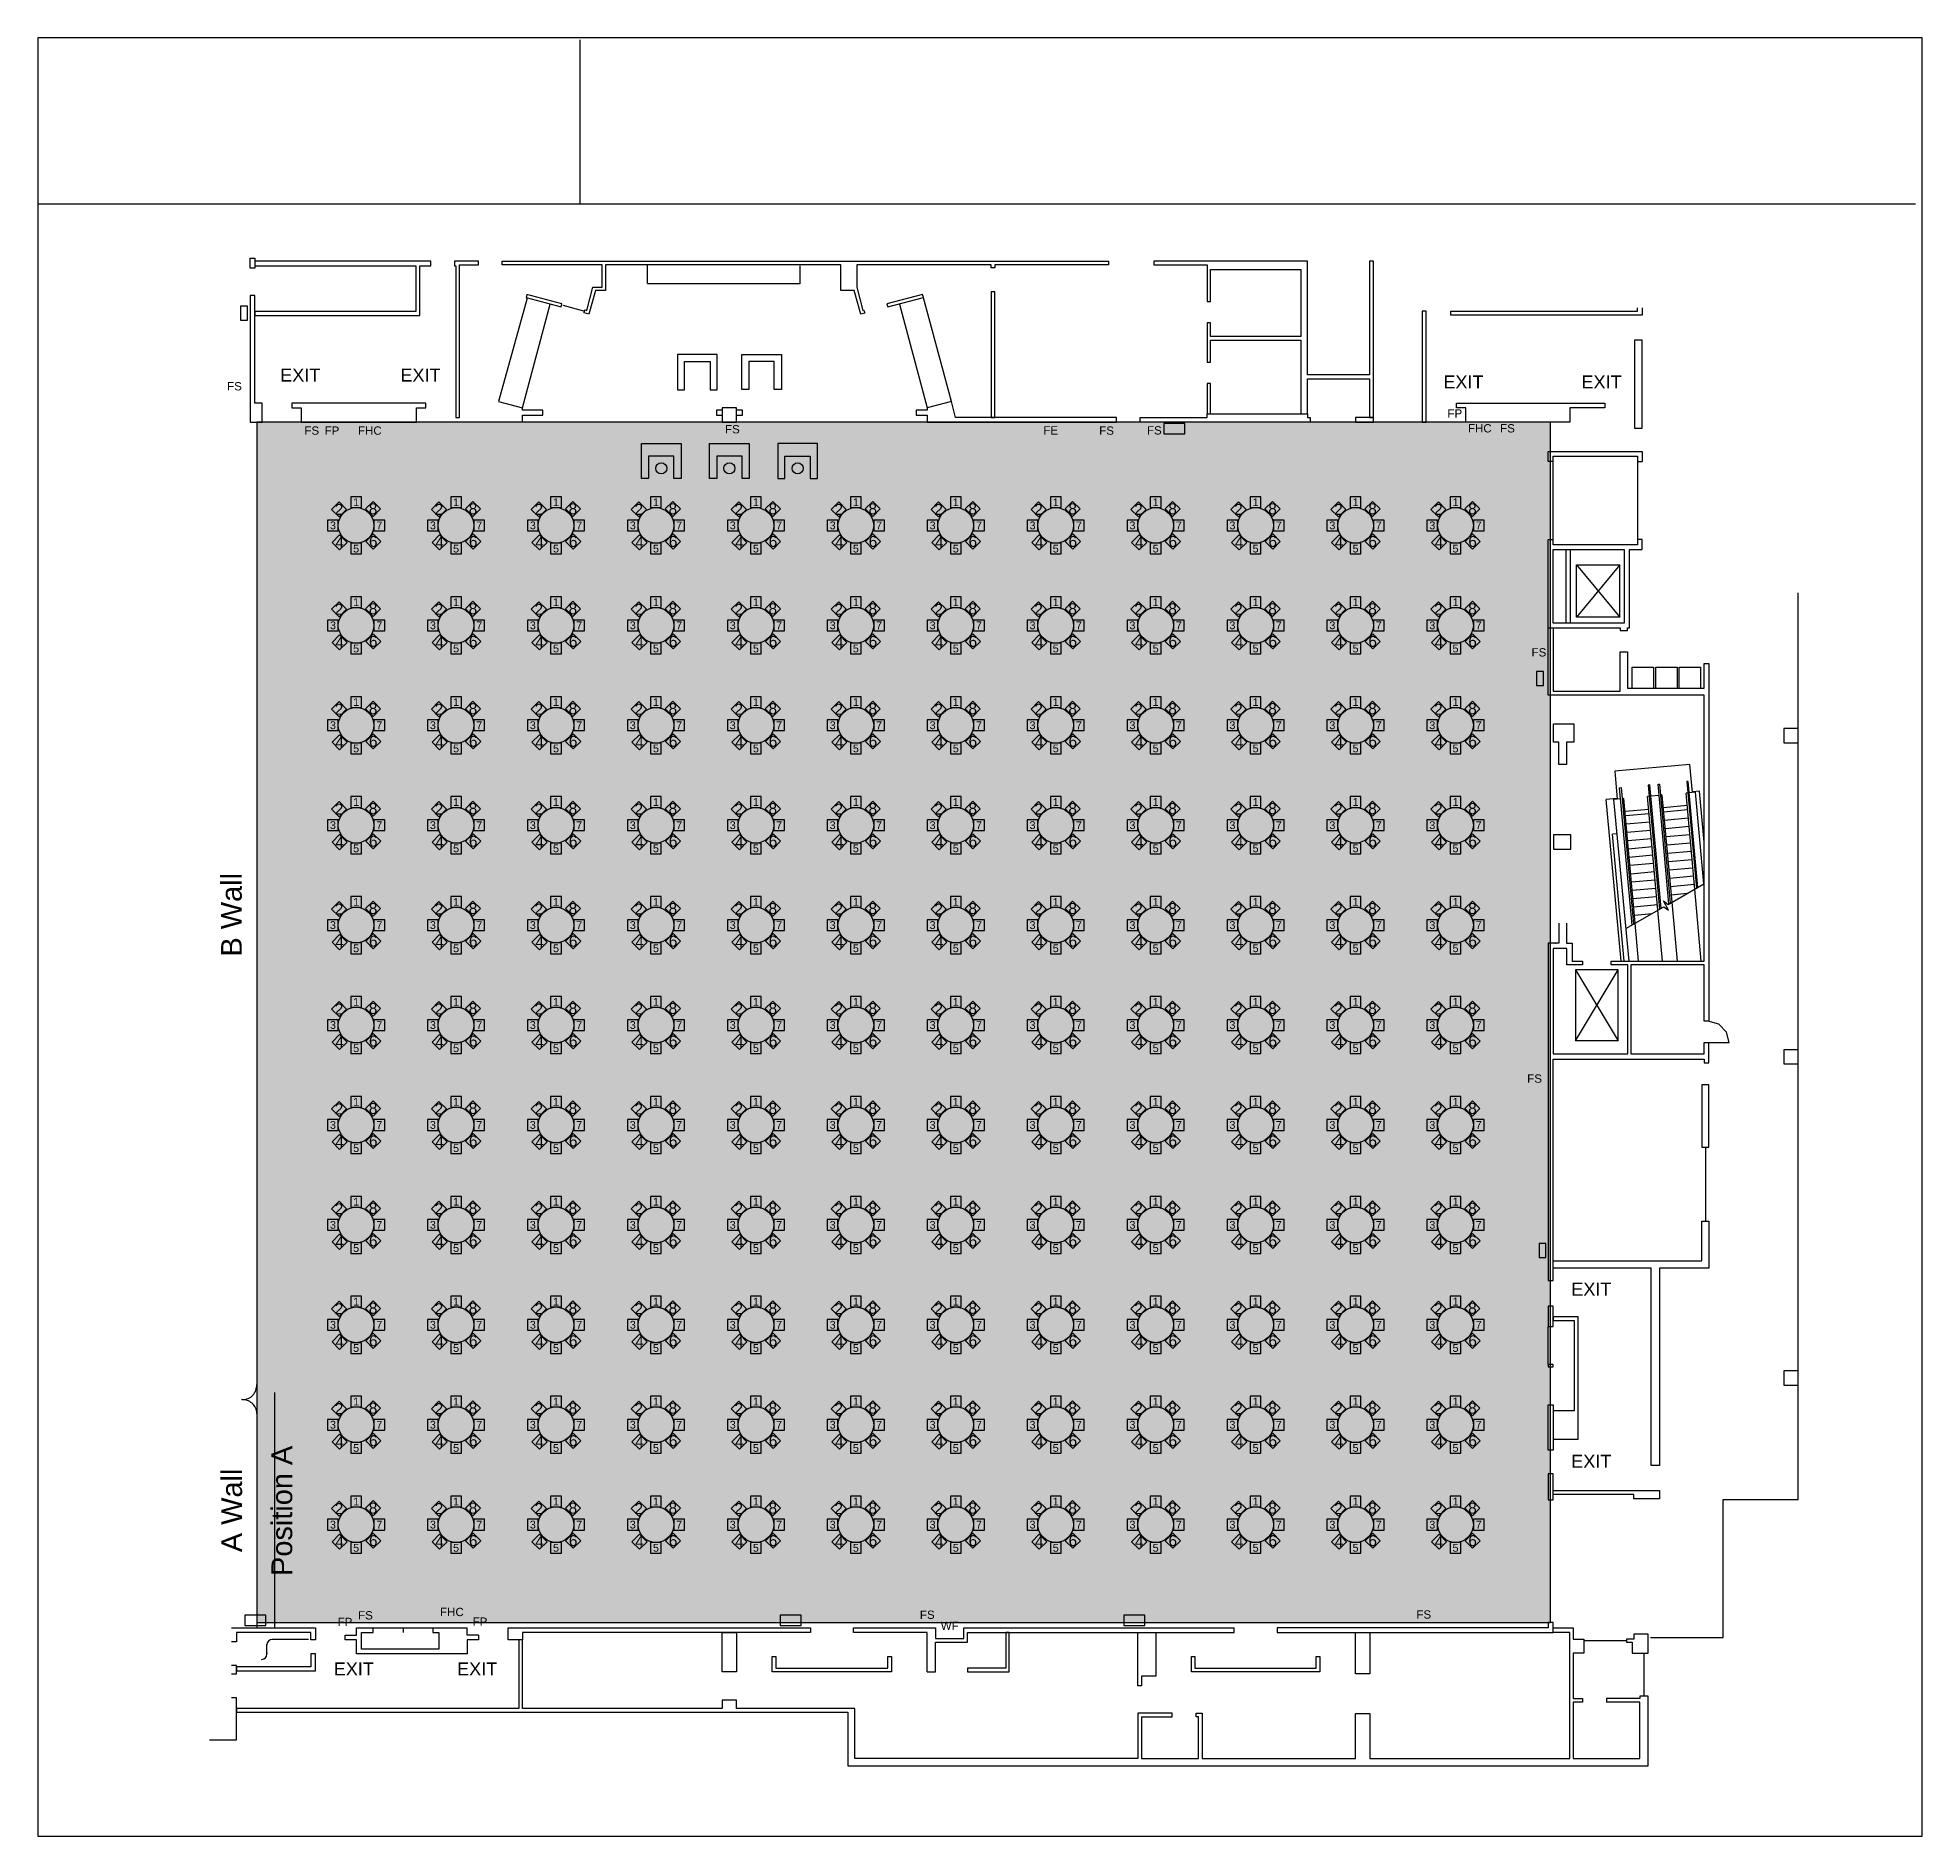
# Model space of a CAD drawing. Header units: feet. Extents: x 280 to 544, y 563 to 815.
import ezdxf
from ezdxf.enums import TextEntityAlignment as Align

# ---------------------------------------------------------------- set-up
doc = ezdxf.new("R2010")
doc.units = ezdxf.units.FT
doc.header["$MEASUREMENT"] = 0
for name, color, linetype in [('[labels]', 7, 'Continuous'), ('Background', 7, 'Continuous'), ('Border', 7, 'Continuous'), ('Building', 7, 'Continuous'), ('Layer 1', 7, 'Continuous')]:
    doc.layers.add(name, color=color, linetype=linetype)
doc.styles.add('Arial', font='Arial.ttf')

msp = doc.modelspace()

# ---------------------------------------------------------------- texts
at = {"layer": '[labels]', "color": 18, "true_color": 0x000000, "attachment_point": 5, "line_spacing_factor": 0.85, "style": 'Arial'}
for s, insert, char_height, width in [('1', (324.46, 749.67), 1.09, 1.5), ('1', (338.46, 749.67), 1.09, 1.5), ('1', (352.46, 749.67), 1.09, 1.5), ('1', (366.46, 749.67), 1.09, 1.5), ('1', (380.46, 749.67), 1.09, 1.5), ('1', (394.46, 749.67), 1.09, 1.5), ('1', (408.46, 749.67), 1.09, 1.5), ('1', (422.46, 749.67), 1.09, 1.5), ('1', (436.46, 749.67), 1.09, 1.5), ('1', (450.46, 749.67), 1.09, 1.5), ('1', (464.46, 749.67), 1.09, 1.5), ('1', (478.46, 749.67), 1.09, 1.5), ('2', (322.06, 748.67), 1.54, 2.1213), ('8', (326.83, 748.73), 1.54, 2.1213), ('2', (336.06, 748.67), 1.54, 2.1213), ('8', (340.83, 748.73), 1.54, 2.1213), ('2', (350.06, 748.67), 1.54, 2.1213), ('8', (354.83, 748.73), 1.54, 2.1213), ('2', (364.06, 748.67), 1.54, 2.1213), ('8', (368.83, 748.73), 1.54, 2.1213), ('2', (378.06, 748.67), 1.54, 2.1213), ('8', (382.83, 748.73), 1.54, 2.1213), ('2', (392.06, 748.67), 1.54, 2.1213), ('8', (396.83, 748.73), 1.54, 2.1213), ('2', (406.06, 748.67), 1.54, 2.1213), ('8', (410.83, 748.73), 1.54, 2.1213), ('2', (420.06, 748.67), 1.54, 2.1213), ('8', (424.83, 748.73), 1.54, 2.1213), ('2', (434.06, 748.67), 1.54, 2.1213), ('8', (438.83, 748.73), 1.54, 2.1213), ('2', (448.06, 748.67), 1.54, 2.1213), ('8', (452.83, 748.73), 1.54, 2.1213), ('2', (462.06, 748.67), 1.54, 2.1213), ('8', (466.83, 748.73), 1.54, 2.1213), ('2', (476.06, 748.67), 1.54, 2.1213), ('8', (480.83, 748.73), 1.54, 2.1213), ('3', (321.21, 746.42), 1.09, 1.5), ('4', (322.15, 744.04), 1.54, 2.1213), ('6', (326.86, 744.17), 1.54, 2.1213), ('7', (327.71, 746.42), 1.09, 1.5), ('3', (335.21, 746.42), 1.09, 1.5), ('4', (336.15, 744.04), 1.54, 2.1213), ('6', (340.86, 744.17), 1.54, 2.1213), ('7', (341.71, 746.42), 1.09, 1.5), ('3', (349.21, 746.42), 1.09, 1.5), ('4', (350.15, 744.04), 1.54, 2.1213), ('6', (354.86, 744.17), 1.54, 2.1213), ('7', (355.71, 746.42), 1.09, 1.5), ('3', (363.21, 746.42), 1.09, 1.5), ('4', (364.15, 744.04), 1.54, 2.1213), ('6', (368.86, 744.17), 1.54, 2.1213), ('7', (369.71, 746.42), 1.09, 1.5), ('3', (377.21, 746.42), 1.09, 1.5), ('4', (378.15, 744.04), 1.54, 2.1213), ('6', (382.86, 744.17), 1.54, 2.1213), ('7', (383.71, 746.42), 1.09, 1.5), ('3', (391.21, 746.42), 1.09, 1.5), ('4', (392.15, 744.04), 1.54, 2.1213), ('6', (396.86, 744.17), 1.54, 2.1213), ('7', (397.71, 746.42), 1.09, 1.5), ('3', (405.21, 746.42), 1.09, 1.5), ('4', (406.15, 744.04), 1.54, 2.1213), ('6', (410.86, 744.17), 1.54, 2.1213), ('7', (411.71, 746.42), 1.09, 1.5), ('3', (419.21, 746.42), 1.09, 1.5), ('4', (420.15, 744.04), 1.54, 2.1213), ('6', (424.86, 744.17), 1.54, 2.1213), ('7', (425.71, 746.42), 1.09, 1.5), ('3', (433.21, 746.42), 1.09, 1.5), ('4', (434.15, 744.04), 1.54, 2.1213), ('6', (438.86, 744.17), 1.54, 2.1213), ('7', (439.71, 746.42), 1.09, 1.5), ('3', (447.21, 746.42), 1.09, 1.5), ('4', (448.15, 744.04), 1.54, 2.1213), ('6', (452.86, 744.17), 1.54, 2.1213), ('7', (453.71, 746.42), 1.09, 1.5), ('3', (461.21, 746.42), 1.09, 1.5), ('4', (462.15, 744.04), 1.54, 2.1213), ('6', (466.86, 744.17), 1.54, 2.1213), ('7', (467.71, 746.42), 1.09, 1.5), ('3', (475.21, 746.42), 1.09, 1.5), ('4', (476.15, 744.04), 1.54, 2.1213), ('6', (480.86, 744.17), 1.54, 2.1213), ('7', (481.71, 746.42), 1.09, 1.5), ('5', (324.46, 743.17), 1.09, 1.5), ('5', (338.46, 743.17), 1.09, 1.5), ('5', (352.46, 743.17), 1.09, 1.5), ('5', (366.46, 743.17), 1.09, 1.5), ('5', (380.46, 743.17), 1.09, 1.5), ('5', (394.46, 743.17), 1.09, 1.5), ('5', (408.46, 743.17), 1.09, 1.5), ('5', (422.46, 743.17), 1.09, 1.5), ('5', (436.46, 743.17), 1.09, 1.5), ('5', (450.46, 743.17), 1.09, 1.5), ('5', (464.46, 743.17), 1.09, 1.5), ('5', (478.46, 743.17), 1.09, 1.5), ('2', (322.06, 734.67), 1.54, 2.1213), ('1', (324.46, 735.67), 1.09, 1.5), ('8', (326.83, 734.73), 1.54, 2.1213), ('2', (336.06, 734.67), 1.54, 2.1213), ('1', (338.46, 735.67), 1.09, 1.5), ('8', (340.83, 734.73), 1.54, 2.1213), ('2', (350.06, 734.67), 1.54, 2.1213), ('1', (352.46, 735.67), 1.09, 1.5), ('8', (354.83, 734.73), 1.54, 2.1213), ('2', (364.06, 734.67), 1.54, 2.1213), ('1', (366.46, 735.67), 1.09, 1.5), ('8', (368.83, 734.73), 1.54, 2.1213), ('2', (378.06, 734.67), 1.54, 2.1213), ('1', (380.46, 735.67), 1.09, 1.5), ('8', (382.83, 734.73), 1.54, 2.1213), ('2', (392.06, 734.67), 1.54, 2.1213), ('1', (394.46, 735.67), 1.09, 1.5), ('8', (396.83, 734.73), 1.54, 2.1213), ('2', (406.06, 734.67), 1.54, 2.1213), ('1', (408.46, 735.67), 1.09, 1.5), ('8', (410.83, 734.73), 1.54, 2.1213), ('2', (420.06, 734.67), 1.54, 2.1213), ('1', (422.46, 735.67), 1.09, 1.5), ('8', (424.83, 734.73), 1.54, 2.1213), ('2', (434.06, 734.67), 1.54, 2.1213), ('1', (436.46, 735.67), 1.09, 1.5), ('8', (438.83, 734.73), 1.54, 2.1213), ('2', (448.06, 734.67), 1.54, 2.1213), ('1', (450.46, 735.67), 1.09, 1.5), ('8', (452.83, 734.73), 1.54, 2.1213), ('2', (462.06, 734.67), 1.54, 2.1213), ('1', (464.46, 735.67), 1.09, 1.5), ('8', (466.83, 734.73), 1.54, 2.1213), ('2', (476.06, 734.67), 1.54, 2.1213), ('1', (478.46, 735.67), 1.09, 1.5), ('8', (480.83, 734.73), 1.54, 2.1213), ('3', (321.21, 732.42), 1.09, 1.5), ('7', (327.71, 732.42), 1.09, 1.5), ('3', (335.21, 732.42), 1.09, 1.5), ('7', (341.71, 732.42), 1.09, 1.5), ('3', (349.21, 732.42), 1.09, 1.5), ('7', (355.71, 732.42), 1.09, 1.5), ('3', (363.21, 732.42), 1.09, 1.5), ('7', (369.71, 732.42), 1.09, 1.5), ('3', (377.21, 732.42), 1.09, 1.5), ('7', (383.71, 732.42), 1.09, 1.5), ('3', (391.21, 732.42), 1.09, 1.5), ('7', (397.71, 732.42), 1.09, 1.5), ('3', (405.21, 732.42), 1.09, 1.5), ('7', (411.71, 732.42), 1.09, 1.5), ('3', (419.21, 732.42), 1.09, 1.5), ('7', (425.71, 732.42), 1.09, 1.5), ('3', (433.21, 732.42), 1.09, 1.5), ('7', (439.71, 732.42), 1.09, 1.5), ('3', (447.21, 732.42), 1.09, 1.5), ('7', (453.71, 732.42), 1.09, 1.5), ('3', (461.21, 732.42), 1.09, 1.5), ('7', (467.71, 732.42), 1.09, 1.5), ('3', (475.21, 732.42), 1.09, 1.5), ('7', (481.71, 732.42), 1.09, 1.5), ('4', (322.15, 730.04), 1.54, 2.1213), ('5', (324.46, 729.17), 1.09, 1.5), ('6', (326.86, 730.17), 1.54, 2.1213), ('4', (336.15, 730.04), 1.54, 2.1213), ('5', (338.46, 729.17), 1.09, 1.5), ('6', (340.86, 730.17), 1.54, 2.1213), ('4', (350.15, 730.04), 1.54, 2.1213), ('5', (352.46, 729.17), 1.09, 1.5), ('6', (354.86, 730.17), 1.54, 2.1213), ('4', (364.15, 730.04), 1.54, 2.1213), ('5', (366.46, 729.17), 1.09, 1.5), ('6', (368.86, 730.17), 1.54, 2.1213), ('4', (378.15, 730.04), 1.54, 2.1213), ('5', (380.46, 729.17), 1.09, 1.5), ('6', (382.86, 730.17), 1.54, 2.1213), ('4', (392.15, 730.04), 1.54, 2.1213), ('5', (394.46, 729.17), 1.09, 1.5), ('6', (396.86, 730.17), 1.54, 2.1213), ('4', (406.15, 730.04), 1.54, 2.1213), ('5', (408.46, 729.17), 1.09, 1.5), ('6', (410.86, 730.17), 1.54, 2.1213), ('4', (420.15, 730.04), 1.54, 2.1213), ('5', (422.46, 729.17), 1.09, 1.5), ('6', (424.86, 730.17), 1.54, 2.1213), ('4', (434.15, 730.04), 1.54, 2.1213), ('5', (436.46, 729.17), 1.09, 1.5), ('6', (438.86, 730.17), 1.54, 2.1213), ('4', (448.15, 730.04), 1.54, 2.1213), ('5', (450.46, 729.17), 1.09, 1.5), ('6', (452.86, 730.17), 1.54, 2.1213), ('4', (462.15, 730.04), 1.54, 2.1213), ('5', (464.46, 729.17), 1.09, 1.5), ('6', (466.86, 730.17), 1.54, 2.1213), ('4', (476.15, 730.04), 1.54, 2.1213), ('5', (478.46, 729.17), 1.09, 1.5), ('6', (480.86, 730.17), 1.54, 2.1213), ('2', (322.06, 720.67), 1.54, 2.1213), ('1', (324.46, 721.67), 1.09, 1.5), ('8', (326.83, 720.73), 1.54, 2.1213), ('2', (336.06, 720.67), 1.54, 2.1213), ('1', (338.46, 721.67), 1.09, 1.5), ('8', (340.83, 720.73), 1.54, 2.1213), ('2', (350.06, 720.67), 1.54, 2.1213), ('1', (352.46, 721.67), 1.09, 1.5), ('8', (354.83, 720.73), 1.54, 2.1213), ('2', (364.06, 720.67), 1.54, 2.1213), ('1', (366.46, 721.67), 1.09, 1.5), ('8', (368.83, 720.73), 1.54, 2.1213), ('2', (378.06, 720.67), 1.54, 2.1213), ('1', (380.46, 721.67), 1.09, 1.5), ('8', (382.83, 720.73), 1.54, 2.1213), ('2', (392.06, 720.67), 1.54, 2.1213), ('1', (394.46, 721.67), 1.09, 1.5), ('8', (396.83, 720.73), 1.54, 2.1213), ('2', (406.06, 720.67), 1.54, 2.1213), ('1', (408.46, 721.67), 1.09, 1.5), ('8', (410.83, 720.73), 1.54, 2.1213), ('2', (420.06, 720.67), 1.54, 2.1213), ('1', (422.46, 721.67), 1.09, 1.5), ('8', (424.83, 720.73), 1.54, 2.1213), ('2', (434.06, 720.67), 1.54, 2.1213), ('1', (436.46, 721.67), 1.09, 1.5), ('8', (438.83, 720.73), 1.54, 2.1213), ('2', (448.06, 720.67), 1.54, 2.1213), ('1', (450.46, 721.67), 1.09, 1.5), ('8', (452.83, 720.73), 1.54, 2.1213), ('2', (462.06, 720.67), 1.54, 2.1213), ('1', (464.46, 721.67), 1.09, 1.5), ('8', (466.83, 720.73), 1.54, 2.1213), ('2', (476.06, 720.67), 1.54, 2.1213), ('1', (478.46, 721.67), 1.09, 1.5), ('8', (480.83, 720.73), 1.54, 2.1213), ('3', (321.21, 718.42), 1.09, 1.5), ('7', (327.71, 718.42), 1.09, 1.5), ('3', (335.21, 718.42), 1.09, 1.5), ('7', (341.71, 718.42), 1.09, 1.5), ('3', (349.21, 718.42), 1.09, 1.5), ('7', (355.71, 718.42), 1.09, 1.5), ('3', (363.21, 718.42), 1.09, 1.5), ('7', (369.71, 718.42), 1.09, 1.5), ('3', (377.21, 718.42), 1.09, 1.5), ('7', (383.71, 718.42), 1.09, 1.5), ('3', (391.21, 718.42), 1.09, 1.5), ('7', (397.71, 718.42), 1.09, 1.5), ('3', (405.21, 718.42), 1.09, 1.5), ('7', (411.71, 718.42), 1.09, 1.5), ('3', (419.21, 718.42), 1.09, 1.5), ('7', (425.71, 718.42), 1.09, 1.5), ('3', (433.21, 718.42), 1.09, 1.5), ('7', (439.71, 718.42), 1.09, 1.5), ('3', (447.21, 718.42), 1.09, 1.5), ('7', (453.71, 718.42), 1.09, 1.5), ('3', (461.21, 718.42), 1.09, 1.5), ('7', (467.71, 718.42), 1.09, 1.5), ('3', (475.21, 718.42), 1.09, 1.5), ('7', (481.71, 718.42), 1.09, 1.5), ('4', (322.15, 716.04), 1.54, 2.1213), ('5', (324.46, 715.17), 1.09, 1.5), ('6', (326.86, 716.17), 1.54, 2.1213), ('4', (336.15, 716.04), 1.54, 2.1213), ('5', (338.46, 715.17), 1.09, 1.5), ('6', (340.86, 716.17), 1.54, 2.1213), ('4', (350.15, 716.04), 1.54, 2.1213), ('5', (352.46, 715.17), 1.09, 1.5), ('6', (354.86, 716.17), 1.54, 2.1213), ('4', (364.15, 716.04), 1.54, 2.1213), ('5', (366.46, 715.17), 1.09, 1.5), ('6', (368.86, 716.17), 1.54, 2.1213), ('4', (378.15, 716.04), 1.54, 2.1213), ('5', (380.46, 715.17), 1.09, 1.5), ('6', (382.86, 716.17), 1.54, 2.1213), ('4', (392.15, 716.04), 1.54, 2.1213), ('5', (394.46, 715.17), 1.09, 1.5), ('6', (396.86, 716.17), 1.54, 2.1213), ('4', (406.15, 716.04), 1.54, 2.1213), ('5', (408.46, 715.17), 1.09, 1.5), ('6', (410.86, 716.17), 1.54, 2.1213), ('4', (420.15, 716.04), 1.54, 2.1213), ('5', (422.46, 715.17), 1.09, 1.5), ('6', (424.86, 716.17), 1.54, 2.1213), ('4', (434.15, 716.04), 1.54, 2.1213), ('5', (436.46, 715.17), 1.09, 1.5), ('6', (438.86, 716.17), 1.54, 2.1213), ('4', (448.15, 716.04), 1.54, 2.1213), ('5', (450.46, 715.17), 1.09, 1.5), ('6', (452.86, 716.17), 1.54, 2.1213), ('4', (462.15, 716.04), 1.54, 2.1213), ('5', (464.46, 715.17), 1.09, 1.5), ('6', (466.86, 716.17), 1.54, 2.1213), ('4', (476.15, 716.04), 1.54, 2.1213), ('5', (478.46, 715.17), 1.09, 1.5), ('6', (480.86, 716.17), 1.54, 2.1213), ('1', (324.46, 707.67), 1.09, 1.5), ('8', (326.83, 706.73), 1.54, 2.1213), ('1', (338.46, 707.67), 1.09, 1.5), ('8', (340.83, 706.73), 1.54, 2.1213), ('1', (352.46, 707.67), 1.09, 1.5), ('8', (354.83, 706.73), 1.54, 2.1213), ('1', (366.46, 707.67), 1.09, 1.5), ('8', (368.83, 706.73), 1.54, 2.1213), ('1', (380.46, 707.67), 1.09, 1.5), ('8', (382.83, 706.73), 1.54, 2.1213), ('1', (394.46, 707.67), 1.09, 1.5), ('8', (396.83, 706.73), 1.54, 2.1213), ('1', (408.46, 707.67), 1.09, 1.5), ('8', (410.83, 706.73), 1.54, 2.1213), ('1', (422.46, 707.67), 1.09, 1.5), ('8', (424.83, 706.73), 1.54, 2.1213), ('1', (436.46, 707.67), 1.09, 1.5), ('8', (438.83, 706.73), 1.54, 2.1213), ('1', (450.46, 707.67), 1.09, 1.5), ('8', (452.83, 706.73), 1.54, 2.1213), ('1', (464.46, 707.67), 1.09, 1.5), ('8', (466.83, 706.73), 1.54, 2.1213), ('1', (478.46, 707.67), 1.09, 1.5), ('8', (480.83, 706.73), 1.54, 2.1213), ('3', (321.21, 704.42), 1.09, 1.5), ('2', (322.06, 706.67), 1.54, 2.1213), ('7', (327.71, 704.42), 1.09, 1.5), ('3', (335.21, 704.42), 1.09, 1.5), ('2', (336.06, 706.67), 1.54, 2.1213), ('7', (341.71, 704.42), 1.09, 1.5), ('3', (349.21, 704.42), 1.09, 1.5), ('2', (350.06, 706.67), 1.54, 2.1213), ('7', (355.71, 704.42), 1.09, 1.5), ('3', (363.21, 704.42), 1.09, 1.5), ('2', (364.06, 706.67), 1.54, 2.1213), ('7', (369.71, 704.42), 1.09, 1.5), ('3', (377.21, 704.42), 1.09, 1.5), ('2', (378.06, 706.67), 1.54, 2.1213), ('7', (383.71, 704.42), 1.09, 1.5), ('3', (391.21, 704.42), 1.09, 1.5), ('2', (392.06, 706.67), 1.54, 2.1213), ('7', (397.71, 704.42), 1.09, 1.5), ('3', (405.21, 704.42), 1.09, 1.5), ('2', (406.06, 706.67), 1.54, 2.1213), ('7', (411.71, 704.42), 1.09, 1.5), ('3', (419.21, 704.42), 1.09, 1.5), ('2', (420.06, 706.67), 1.54, 2.1213), ('7', (425.71, 704.42), 1.09, 1.5), ('3', (433.21, 704.42), 1.09, 1.5), ('2', (434.06, 706.67), 1.54, 2.1213), ('7', (439.71, 704.42), 1.09, 1.5), ('3', (447.21, 704.42), 1.09, 1.5), ('2', (448.06, 706.67), 1.54, 2.1213), ('7', (453.71, 704.42), 1.09, 1.5), ('3', (461.21, 704.42), 1.09, 1.5), ('2', (462.06, 706.67), 1.54, 2.1213), ('7', (467.71, 704.42), 1.09, 1.5), ('3', (475.21, 704.42), 1.09, 1.5), ('2', (476.06, 706.67), 1.54, 2.1213), ('7', (481.71, 704.42), 1.09, 1.5), ('4', (322.15, 702.04), 1.54, 2.1213), ('6', (326.86, 702.17), 1.54, 2.1213), ('4', (336.15, 702.04), 1.54, 2.1213), ('6', (340.86, 702.17), 1.54, 2.1213), ('4', (350.15, 702.04), 1.54, 2.1213), ('6', (354.86, 702.17), 1.54, 2.1213), ('4', (364.15, 702.04), 1.54, 2.1213), ('6', (368.86, 702.17), 1.54, 2.1213), ('4', (378.15, 702.04), 1.54, 2.1213), ('6', (382.86, 702.17), 1.54, 2.1213), ('4', (392.15, 702.04), 1.54, 2.1213), ('6', (396.86, 702.17), 1.54, 2.1213), ('4', (406.15, 702.04), 1.54, 2.1213), ('6', (410.86, 702.17), 1.54, 2.1213), ('4', (420.15, 702.04), 1.54, 2.1213), ('6', (424.86, 702.17), 1.54, 2.1213), ('4', (434.15, 702.04), 1.54, 2.1213), ('6', (438.86, 702.17), 1.54, 2.1213), ('4', (448.15, 702.04), 1.54, 2.1213), ('6', (452.86, 702.17), 1.54, 2.1213), ('4', (462.15, 702.04), 1.54, 2.1213), ('6', (466.86, 702.17), 1.54, 2.1213), ('4', (476.15, 702.04), 1.54, 2.1213), ('6', (480.86, 702.17), 1.54, 2.1213), ('5', (324.46, 701.17), 1.09, 1.5), ('5', (338.46, 701.17), 1.09, 1.5), ('5', (352.46, 701.17), 1.09, 1.5), ('5', (366.46, 701.17), 1.09, 1.5), ('5', (380.46, 701.17), 1.09, 1.5), ('5', (394.46, 701.17), 1.09, 1.5), ('5', (408.46, 701.17), 1.09, 1.5), ('5', (422.46, 701.17), 1.09, 1.5), ('5', (436.46, 701.17), 1.09, 1.5), ('5', (450.46, 701.17), 1.09, 1.5), ('5', (464.46, 701.17), 1.09, 1.5), ('5', (478.46, 701.17), 1.09, 1.5), ('2', (322.06, 692.67), 1.54, 2.1213), ('1', (324.46, 693.67), 1.09, 1.5), ('8', (326.83, 692.73), 1.54, 2.1213), ('2', (336.06, 692.67), 1.54, 2.1213), ('1', (338.46, 693.67), 1.09, 1.5), ('8', (340.83, 692.73), 1.54, 2.1213), ('2', (350.06, 692.67), 1.54, 2.1213), ('1', (352.46, 693.67), 1.09, 1.5), ('8', (354.83, 692.73), 1.54, 2.1213), ('2', (364.06, 692.67), 1.54, 2.1213), ('1', (366.46, 693.67), 1.09, 1.5), ('8', (368.83, 692.73), 1.54, 2.1213), ('2', (378.06, 692.67), 1.54, 2.1213), ('1', (380.46, 693.67), 1.09, 1.5), ('8', (382.83, 692.73), 1.54, 2.1213), ('2', (392.06, 692.67), 1.54, 2.1213), ('1', (394.46, 693.67), 1.09, 1.5), ('8', (396.83, 692.73), 1.54, 2.1213), ('2', (406.06, 692.67), 1.54, 2.1213), ('1', (408.46, 693.67), 1.09, 1.5), ('8', (410.83, 692.73), 1.54, 2.1213), ('2', (420.06, 692.67), 1.54, 2.1213), ('1', (422.46, 693.67), 1.09, 1.5), ('8', (424.83, 692.73), 1.54, 2.1213), ('2', (434.06, 692.67), 1.54, 2.1213), ('1', (436.46, 693.67), 1.09, 1.5), ('8', (438.83, 692.73), 1.54, 2.1213), ('2', (448.06, 692.67), 1.54, 2.1213), ('1', (450.46, 693.67), 1.09, 1.5), ('8', (452.83, 692.73), 1.54, 2.1213), ('2', (462.06, 692.67), 1.54, 2.1213), ('1', (464.46, 693.67), 1.09, 1.5), ('8', (466.83, 692.73), 1.54, 2.1213), ('2', (476.06, 692.67), 1.54, 2.1213), ('1', (478.46, 693.67), 1.09, 1.5), ('8', (480.83, 692.73), 1.54, 2.1213), ('3', (321.21, 690.42), 1.09, 1.5), ('7', (327.71, 690.42), 1.09, 1.5), ('3', (335.21, 690.42), 1.09, 1.5), ('7', (341.71, 690.42), 1.09, 1.5), ('3', (349.21, 690.42), 1.09, 1.5), ('7', (355.71, 690.42), 1.09, 1.5), ('3', (363.21, 690.42), 1.09, 1.5), ('7', (369.71, 690.42), 1.09, 1.5), ('3', (377.21, 690.42), 1.09, 1.5), ('7', (383.71, 690.42), 1.09, 1.5), ('3', (391.21, 690.42), 1.09, 1.5), ('7', (397.71, 690.42), 1.09, 1.5), ('3', (405.21, 690.42), 1.09, 1.5), ('7', (411.71, 690.42), 1.09, 1.5), ('3', (419.21, 690.42), 1.09, 1.5), ('7', (425.71, 690.42), 1.09, 1.5), ('3', (433.21, 690.42), 1.09, 1.5), ('7', (439.71, 690.42), 1.09, 1.5), ('3', (447.21, 690.42), 1.09, 1.5), ('7', (453.71, 690.42), 1.09, 1.5), ('3', (461.21, 690.42), 1.09, 1.5), ('7', (467.71, 690.42), 1.09, 1.5), ('3', (475.21, 690.42), 1.09, 1.5), ('7', (481.71, 690.42), 1.09, 1.5), ('4', (322.15, 688.04), 1.54, 2.1213), ('5', (324.46, 687.17), 1.09, 1.5), ('6', (326.86, 688.17), 1.54, 2.1213), ('4', (336.15, 688.04), 1.54, 2.1213), ('5', (338.46, 687.17), 1.09, 1.5), ('6', (340.86, 688.17), 1.54, 2.1213), ('4', (350.15, 688.04), 1.54, 2.1213), ('5', (352.46, 687.17), 1.09, 1.5), ('6', (354.86, 688.17), 1.54, 2.1213), ('4', (364.15, 688.04), 1.54, 2.1213), ('5', (366.46, 687.17), 1.09, 1.5), ('6', (368.86, 688.17), 1.54, 2.1213), ('4', (378.15, 688.04), 1.54, 2.1213), ('5', (380.46, 687.17), 1.09, 1.5), ('6', (382.86, 688.17), 1.54, 2.1213), ('4', (392.15, 688.04), 1.54, 2.1213), ('5', (394.46, 687.17), 1.09, 1.5), ('6', (396.86, 688.17), 1.54, 2.1213), ('4', (406.15, 688.04), 1.54, 2.1213), ('5', (408.46, 687.17), 1.09, 1.5), ('6', (410.86, 688.17), 1.54, 2.1213), ('4', (420.15, 688.04), 1.54, 2.1213), ('5', (422.46, 687.17), 1.09, 1.5), ('6', (424.86, 688.17), 1.54, 2.1213), ('4', (434.15, 688.04), 1.54, 2.1213), ('5', (436.46, 687.17), 1.09, 1.5), ('6', (438.86, 688.17), 1.54, 2.1213), ('4', (448.15, 688.04), 1.54, 2.1213), ('5', (450.46, 687.17), 1.09, 1.5), ('6', (452.86, 688.17), 1.54, 2.1213), ('4', (462.15, 688.04), 1.54, 2.1213), ('5', (464.46, 687.17), 1.09, 1.5), ('6', (466.86, 688.17), 1.54, 2.1213), ('4', (476.15, 688.04), 1.54, 2.1213), ('5', (478.46, 687.17), 1.09, 1.5), ('6', (480.86, 688.17), 1.54, 2.1213), ('2', (322.06, 678.67), 1.54, 2.1213), ('1', (324.46, 679.67), 1.09, 1.5), ('8', (326.83, 678.73), 1.54, 2.1213), ('2', (336.06, 678.67), 1.54, 2.1213), ('1', (338.46, 679.67), 1.09, 1.5), ('8', (340.83, 678.73), 1.54, 2.1213), ('2', (350.06, 678.67), 1.54, 2.1213), ('1', (352.46, 679.67), 1.09, 1.5), ('8', (354.83, 678.73), 1.54, 2.1213), ('2', (364.06, 678.67), 1.54, 2.1213), ('1', (366.46, 679.67), 1.09, 1.5), ('8', (368.83, 678.73), 1.54, 2.1213), ('2', (378.06, 678.67), 1.54, 2.1213), ('1', (380.46, 679.67), 1.09, 1.5), ('8', (382.83, 678.73), 1.54, 2.1213), ('2', (392.06, 678.67), 1.54, 2.1213), ('1', (394.46, 679.67), 1.09, 1.5), ('8', (396.83, 678.73), 1.54, 2.1213), ('2', (406.06, 678.67), 1.54, 2.1213), ('1', (408.46, 679.67), 1.09, 1.5), ('8', (410.83, 678.73), 1.54, 2.1213), ('2', (420.06, 678.67), 1.54, 2.1213), ('1', (422.46, 679.67), 1.09, 1.5), ('8', (424.83, 678.73), 1.54, 2.1213), ('2', (434.06, 678.67), 1.54, 2.1213), ('1', (436.46, 679.67), 1.09, 1.5), ('8', (438.83, 678.73), 1.54, 2.1213), ('2', (448.06, 678.67), 1.54, 2.1213), ('1', (450.46, 679.67), 1.09, 1.5), ('8', (452.83, 678.73), 1.54, 2.1213), ('2', (462.06, 678.67), 1.54, 2.1213), ('1', (464.46, 679.67), 1.09, 1.5), ('8', (466.83, 678.73), 1.54, 2.1213), ('2', (476.06, 678.67), 1.54, 2.1213), ('1', (478.46, 679.67), 1.09, 1.5), ('8', (480.83, 678.73), 1.54, 2.1213), ('3', (321.21, 676.42), 1.09, 1.5), ('7', (327.71, 676.42), 1.09, 1.5), ('3', (335.21, 676.42), 1.09, 1.5), ('7', (341.71, 676.42), 1.09, 1.5), ('3', (349.21, 676.42), 1.09, 1.5), ('7', (355.71, 676.42), 1.09, 1.5), ('3', (363.21, 676.42), 1.09, 1.5), ('7', (369.71, 676.42), 1.09, 1.5), ('3', (377.21, 676.42), 1.09, 1.5), ('7', (383.71, 676.42), 1.09, 1.5), ('3', (391.21, 676.42), 1.09, 1.5), ('7', (397.71, 676.42), 1.09, 1.5), ('3', (405.21, 676.42), 1.09, 1.5), ('7', (411.71, 676.42), 1.09, 1.5), ('3', (419.21, 676.42), 1.09, 1.5), ('7', (425.71, 676.42), 1.09, 1.5), ('3', (433.21, 676.42), 1.09, 1.5), ('7', (439.71, 676.42), 1.09, 1.5), ('3', (447.21, 676.42), 1.09, 1.5), ('7', (453.71, 676.42), 1.09, 1.5), ('3', (461.21, 676.42), 1.09, 1.5), ('7', (467.71, 676.42), 1.09, 1.5), ('3', (475.21, 676.42), 1.09, 1.5), ('7', (481.71, 676.42), 1.09, 1.5), ('4', (322.15, 674.04), 1.54, 2.1213), ('5', (324.46, 673.17), 1.09, 1.5), ('6', (326.86, 674.17), 1.54, 2.1213), ('4', (336.15, 674.04), 1.54, 2.1213), ('5', (338.46, 673.17), 1.09, 1.5), ('6', (340.86, 674.17), 1.54, 2.1213), ('4', (350.15, 674.04), 1.54, 2.1213), ('5', (352.46, 673.17), 1.09, 1.5), ('6', (354.86, 674.17), 1.54, 2.1213), ('4', (364.15, 674.04), 1.54, 2.1213), ('5', (366.46, 673.17), 1.09, 1.5), ('6', (368.86, 674.17), 1.54, 2.1213), ('4', (378.15, 674.04), 1.54, 2.1213), ('5', (380.46, 673.17), 1.09, 1.5), ('6', (382.86, 674.17), 1.54, 2.1213), ('4', (392.15, 674.04), 1.54, 2.1213), ('5', (394.46, 673.17), 1.09, 1.5), ('6', (396.86, 674.17), 1.54, 2.1213), ('4', (406.15, 674.04), 1.54, 2.1213), ('5', (408.46, 673.17), 1.09, 1.5), ('6', (410.86, 674.17), 1.54, 2.1213), ('4', (420.15, 674.04), 1.54, 2.1213), ('5', (422.46, 673.17), 1.09, 1.5), ('6', (424.86, 674.17), 1.54, 2.1213), ('4', (434.15, 674.04), 1.54, 2.1213), ('5', (436.46, 673.17), 1.09, 1.5), ('6', (438.86, 674.17), 1.54, 2.1213), ('4', (448.15, 674.04), 1.54, 2.1213), ('5', (450.46, 673.17), 1.09, 1.5), ('6', (452.86, 674.17), 1.54, 2.1213), ('4', (462.15, 674.04), 1.54, 2.1213), ('5', (464.46, 673.17), 1.09, 1.5), ('6', (466.86, 674.17), 1.54, 2.1213), ('4', (476.15, 674.04), 1.54, 2.1213), ('5', (478.46, 673.17), 1.09, 1.5), ('6', (480.86, 674.17), 1.54, 2.1213), ('2', (322.06, 664.67), 1.54, 2.1213), ('1', (324.46, 665.67), 1.09, 1.5), ('8', (326.83, 664.73), 1.54, 2.1213), ('2', (336.06, 664.67), 1.54, 2.1213), ('1', (338.46, 665.67), 1.09, 1.5), ('8', (340.83, 664.73), 1.54, 2.1213), ('2', (350.06, 664.67), 1.54, 2.1213), ('1', (352.46, 665.67), 1.09, 1.5), ('8', (354.83, 664.73), 1.54, 2.1213), ('2', (364.06, 664.67), 1.54, 2.1213), ('1', (366.46, 665.67), 1.09, 1.5), ('8', (368.83, 664.73), 1.54, 2.1213), ('2', (378.06, 664.67), 1.54, 2.1213), ('1', (380.46, 665.67), 1.09, 1.5), ('8', (382.83, 664.73), 1.54, 2.1213), ('2', (392.06, 664.67), 1.54, 2.1213), ('1', (394.46, 665.67), 1.09, 1.5), ('8', (396.83, 664.73), 1.54, 2.1213), ('2', (406.06, 664.67), 1.54, 2.1213), ('1', (408.46, 665.67), 1.09, 1.5), ('8', (410.83, 664.73), 1.54, 2.1213), ('2', (420.06, 664.67), 1.54, 2.1213), ('1', (422.46, 665.67), 1.09, 1.5), ('8', (424.83, 664.73), 1.54, 2.1213), ('2', (434.06, 664.67), 1.54, 2.1213), ('1', (436.46, 665.67), 1.09, 1.5), ('8', (438.83, 664.73), 1.54, 2.1213), ('2', (448.06, 664.67), 1.54, 2.1213), ('1', (450.46, 665.67), 1.09, 1.5), ('8', (452.83, 664.73), 1.54, 2.1213), ('2', (462.06, 664.67), 1.54, 2.1213), ('1', (464.46, 665.67), 1.09, 1.5), ('8', (466.83, 664.73), 1.54, 2.1213), ('2', (476.06, 664.67), 1.54, 2.1213), ('1', (478.46, 665.67), 1.09, 1.5), ('8', (480.83, 664.73), 1.54, 2.1213), ('3', (321.21, 662.42), 1.09, 1.5), ('7', (327.71, 662.42), 1.09, 1.5), ('3', (335.21, 662.42), 1.09, 1.5), ('7', (341.71, 662.42), 1.09, 1.5), ('3', (349.21, 662.42), 1.09, 1.5), ('7', (355.71, 662.42), 1.09, 1.5), ('3', (363.21, 662.42), 1.09, 1.5), ('7', (369.71, 662.42), 1.09, 1.5), ('3', (377.21, 662.42), 1.09, 1.5), ('7', (383.71, 662.42), 1.09, 1.5), ('3', (391.21, 662.42), 1.09, 1.5), ('7', (397.71, 662.42), 1.09, 1.5), ('3', (405.21, 662.42), 1.09, 1.5), ('7', (411.71, 662.42), 1.09, 1.5), ('3', (419.21, 662.42), 1.09, 1.5), ('7', (425.71, 662.42), 1.09, 1.5), ('3', (433.21, 662.42), 1.09, 1.5), ('7', (439.71, 662.42), 1.09, 1.5), ('3', (447.21, 662.42), 1.09, 1.5), ('7', (453.71, 662.42), 1.09, 1.5), ('3', (461.21, 662.42), 1.09, 1.5), ('7', (467.71, 662.42), 1.09, 1.5), ('3', (475.21, 662.42), 1.09, 1.5), ('7', (481.71, 662.42), 1.09, 1.5), ('4', (322.15, 660.04), 1.54, 2.1213), ('6', (326.86, 660.17), 1.54, 2.1213), ('4', (336.15, 660.04), 1.54, 2.1213), ('6', (340.86, 660.17), 1.54, 2.1213), ('4', (350.15, 660.04), 1.54, 2.1213), ('6', (354.86, 660.17), 1.54, 2.1213), ('4', (364.15, 660.04), 1.54, 2.1213), ('6', (368.86, 660.17), 1.54, 2.1213), ('4', (378.15, 660.04), 1.54, 2.1213), ('6', (382.86, 660.17), 1.54, 2.1213), ('4', (392.15, 660.04), 1.54, 2.1213), ('6', (396.86, 660.17), 1.54, 2.1213), ('4', (406.15, 660.04), 1.54, 2.1213), ('6', (410.86, 660.17), 1.54, 2.1213), ('4', (420.15, 660.04), 1.54, 2.1213), ('6', (424.86, 660.17), 1.54, 2.1213), ('4', (434.15, 660.04), 1.54, 2.1213), ('6', (438.86, 660.17), 1.54, 2.1213), ('4', (448.15, 660.04), 1.54, 2.1213), ('6', (452.86, 660.17), 1.54, 2.1213), ('4', (462.15, 660.04), 1.54, 2.1213), ('6', (466.86, 660.17), 1.54, 2.1213), ('4', (476.15, 660.04), 1.54, 2.1213), ('6', (480.86, 660.17), 1.54, 2.1213), ('5', (324.46, 659.17), 1.09, 1.5), ('5', (338.46, 659.17), 1.09, 1.5), ('5', (352.46, 659.17), 1.09, 1.5), ('5', (366.46, 659.17), 1.09, 1.5), ('5', (380.46, 659.17), 1.09, 1.5), ('5', (394.46, 659.17), 1.09, 1.5), ('5', (408.46, 659.17), 1.09, 1.5), ('5', (422.46, 659.17), 1.09, 1.5), ('5', (436.46, 659.17), 1.09, 1.5), ('5', (450.46, 659.17), 1.09, 1.5), ('5', (464.46, 659.17), 1.09, 1.5), ('5', (478.46, 659.17), 1.09, 1.5), ('1', (324.46, 651.67), 1.09, 1.5), ('1', (338.46, 651.67), 1.09, 1.5), ('1', (352.46, 651.67), 1.09, 1.5), ('1', (366.46, 651.67), 1.09, 1.5), ('1', (380.46, 651.67), 1.09, 1.5), ('1', (394.46, 651.67), 1.09, 1.5), ('1', (408.46, 651.67), 1.09, 1.5), ('1', (422.46, 651.67), 1.09, 1.5), ('1', (436.46, 651.67), 1.09, 1.5), ('1', (450.46, 651.67), 1.09, 1.5), ('1', (464.46, 651.67), 1.09, 1.5), ('1', (478.46, 651.67), 1.09, 1.5), ('2', (322.06, 650.67), 1.54, 2.1213), ('8', (326.83, 650.73), 1.54, 2.1213), ('2', (336.06, 650.67), 1.54, 2.1213), ('8', (340.83, 650.73), 1.54, 2.1213), ('2', (350.06, 650.67), 1.54, 2.1213), ('8', (354.83, 650.73), 1.54, 2.1213), ('2', (364.06, 650.67), 1.54, 2.1213), ('8', (368.83, 650.73), 1.54, 2.1213), ('2', (378.06, 650.67), 1.54, 2.1213), ('8', (382.83, 650.73), 1.54, 2.1213), ('2', (392.06, 650.67), 1.54, 2.1213), ('8', (396.83, 650.73), 1.54, 2.1213), ('2', (406.06, 650.67), 1.54, 2.1213), ('8', (410.83, 650.73), 1.54, 2.1213), ('2', (420.06, 650.67), 1.54, 2.1213), ('8', (424.83, 650.73), 1.54, 2.1213), ('2', (434.06, 650.67), 1.54, 2.1213), ('8', (438.83, 650.73), 1.54, 2.1213), ('2', (448.06, 650.67), 1.54, 2.1213), ('8', (452.83, 650.73), 1.54, 2.1213), ('2', (462.06, 650.67), 1.54, 2.1213), ('8', (466.83, 650.73), 1.54, 2.1213), ('2', (476.06, 650.67), 1.54, 2.1213), ('8', (480.83, 650.73), 1.54, 2.1213), ('3', (321.21, 648.42), 1.09, 1.5), ('4', (322.15, 646.04), 1.54, 2.1213), ('6', (326.86, 646.17), 1.54, 2.1213), ('7', (327.71, 648.42), 1.09, 1.5), ('3', (335.21, 648.42), 1.09, 1.5), ('4', (336.15, 646.04), 1.54, 2.1213), ('6', (340.86, 646.17), 1.54, 2.1213), ('7', (341.71, 648.42), 1.09, 1.5), ('3', (349.21, 648.42), 1.09, 1.5), ('4', (350.15, 646.04), 1.54, 2.1213), ('6', (354.86, 646.17), 1.54, 2.1213), ('7', (355.71, 648.42), 1.09, 1.5), ('3', (363.21, 648.42), 1.09, 1.5), ('4', (364.15, 646.04), 1.54, 2.1213), ('6', (368.86, 646.17), 1.54, 2.1213), ('7', (369.71, 648.42), 1.09, 1.5), ('3', (377.21, 648.42), 1.09, 1.5), ('4', (378.15, 646.04), 1.54, 2.1213), ('6', (382.86, 646.17), 1.54, 2.1213), ('7', (383.71, 648.42), 1.09, 1.5), ('3', (391.21, 648.42), 1.09, 1.5), ('4', (392.15, 646.04), 1.54, 2.1213), ('6', (396.86, 646.17), 1.54, 2.1213), ('7', (397.71, 648.42), 1.09, 1.5), ('3', (405.21, 648.42), 1.09, 1.5), ('4', (406.15, 646.04), 1.54, 2.1213), ('6', (410.86, 646.17), 1.54, 2.1213), ('7', (411.71, 648.42), 1.09, 1.5), ('3', (419.21, 648.42), 1.09, 1.5), ('4', (420.15, 646.04), 1.54, 2.1213), ('6', (424.86, 646.17), 1.54, 2.1213), ('7', (425.71, 648.42), 1.09, 1.5), ('3', (433.21, 648.42), 1.09, 1.5), ('4', (434.15, 646.04), 1.54, 2.1213), ('6', (438.86, 646.17), 1.54, 2.1213), ('7', (439.71, 648.42), 1.09, 1.5), ('3', (447.21, 648.42), 1.09, 1.5), ('4', (448.15, 646.04), 1.54, 2.1213), ('6', (452.86, 646.17), 1.54, 2.1213), ('7', (453.71, 648.42), 1.09, 1.5), ('3', (461.21, 648.42), 1.09, 1.5), ('4', (462.15, 646.04), 1.54, 2.1213), ('6', (466.86, 646.17), 1.54, 2.1213), ('7', (467.71, 648.42), 1.09, 1.5), ('3', (475.21, 648.42), 1.09, 1.5), ('4', (476.15, 646.04), 1.54, 2.1213), ('6', (480.86, 646.17), 1.54, 2.1213), ('7', (481.71, 648.42), 1.09, 1.5), ('5', (324.46, 645.17), 1.09, 1.5), ('5', (338.46, 645.17), 1.09, 1.5), ('5', (352.46, 645.17), 1.09, 1.5), ('5', (366.46, 645.17), 1.09, 1.5), ('5', (380.46, 645.17), 1.09, 1.5), ('5', (394.46, 645.17), 1.09, 1.5), ('5', (408.46, 645.17), 1.09, 1.5), ('5', (422.46, 645.17), 1.09, 1.5), ('5', (436.46, 645.17), 1.09, 1.5), ('5', (450.46, 645.17), 1.09, 1.5), ('5', (464.46, 645.17), 1.09, 1.5), ('5', (478.46, 645.17), 1.09, 1.5), ('2', (322.06, 636.67), 1.54, 2.1213), ('1', (324.46, 637.67), 1.09, 1.5), ('8', (326.83, 636.73), 1.54, 2.1213), ('2', (336.06, 636.67), 1.54, 2.1213), ('1', (338.46, 637.67), 1.09, 1.5), ('8', (340.83, 636.73), 1.54, 2.1213), ('2', (350.06, 636.67), 1.54, 2.1213), ('1', (352.46, 637.67), 1.09, 1.5), ('8', (354.83, 636.73), 1.54, 2.1213), ('2', (364.06, 636.67), 1.54, 2.1213), ('1', (366.46, 637.67), 1.09, 1.5), ('8', (368.83, 636.73), 1.54, 2.1213), ('2', (378.06, 636.67), 1.54, 2.1213), ('1', (380.46, 637.67), 1.09, 1.5), ('8', (382.83, 636.73), 1.54, 2.1213), ('2', (392.06, 636.67), 1.54, 2.1213), ('1', (394.46, 637.67), 1.09, 1.5), ('8', (396.83, 636.73), 1.54, 2.1213), ('2', (406.06, 636.67), 1.54, 2.1213), ('1', (408.46, 637.67), 1.09, 1.5), ('8', (410.83, 636.73), 1.54, 2.1213), ('2', (420.06, 636.67), 1.54, 2.1213), ('1', (422.46, 637.67), 1.09, 1.5), ('8', (424.83, 636.73), 1.54, 2.1213), ('2', (434.06, 636.67), 1.54, 2.1213), ('1', (436.46, 637.67), 1.09, 1.5), ('8', (438.83, 636.73), 1.54, 2.1213), ('2', (448.06, 636.67), 1.54, 2.1213), ('1', (450.46, 637.67), 1.09, 1.5), ('8', (452.83, 636.73), 1.54, 2.1213), ('2', (462.06, 636.67), 1.54, 2.1213), ('1', (464.46, 637.67), 1.09, 1.5), ('8', (466.83, 636.73), 1.54, 2.1213), ('2', (476.06, 636.67), 1.54, 2.1213), ('1', (478.46, 637.67), 1.09, 1.5), ('8', (480.83, 636.73), 1.54, 2.1213), ('3', (321.21, 634.42), 1.09, 1.5), ('7', (327.71, 634.42), 1.09, 1.5), ('3', (335.21, 634.42), 1.09, 1.5), ('7', (341.71, 634.42), 1.09, 1.5), ('3', (349.21, 634.42), 1.09, 1.5), ('7', (355.71, 634.42), 1.09, 1.5), ('3', (363.21, 634.42), 1.09, 1.5), ('7', (369.71, 634.42), 1.09, 1.5), ('3', (377.21, 634.42), 1.09, 1.5), ('7', (383.71, 634.42), 1.09, 1.5), ('3', (391.21, 634.42), 1.09, 1.5), ('7', (397.71, 634.42), 1.09, 1.5), ('3', (405.21, 634.42), 1.09, 1.5), ('7', (411.71, 634.42), 1.09, 1.5), ('3', (419.21, 634.42), 1.09, 1.5), ('7', (425.71, 634.42), 1.09, 1.5), ('3', (433.21, 634.42), 1.09, 1.5), ('7', (439.71, 634.42), 1.09, 1.5), ('3', (447.21, 634.42), 1.09, 1.5), ('7', (453.71, 634.42), 1.09, 1.5), ('3', (461.21, 634.42), 1.09, 1.5), ('7', (467.71, 634.42), 1.09, 1.5), ('3', (475.21, 634.42), 1.09, 1.5), ('7', (481.71, 634.42), 1.09, 1.5), ('4', (322.15, 632.04), 1.54, 2.1213), ('5', (324.46, 631.17), 1.09, 1.5), ('6', (326.86, 632.17), 1.54, 2.1213), ('4', (336.15, 632.04), 1.54, 2.1213), ('5', (338.46, 631.17), 1.09, 1.5), ('6', (340.86, 632.17), 1.54, 2.1213), ('4', (350.15, 632.04), 1.54, 2.1213), ('5', (352.46, 631.17), 1.09, 1.5), ('6', (354.86, 632.17), 1.54, 2.1213), ('4', (364.15, 632.04), 1.54, 2.1213), ('5', (366.46, 631.17), 1.09, 1.5), ('6', (368.86, 632.17), 1.54, 2.1213), ('4', (378.15, 632.04), 1.54, 2.1213), ('5', (380.46, 631.17), 1.09, 1.5), ('6', (382.86, 632.17), 1.54, 2.1213), ('4', (392.15, 632.04), 1.54, 2.1213), ('5', (394.46, 631.17), 1.09, 1.5), ('6', (396.86, 632.17), 1.54, 2.1213), ('4', (406.15, 632.04), 1.54, 2.1213), ('5', (408.46, 631.17), 1.09, 1.5), ('6', (410.86, 632.17), 1.54, 2.1213), ('4', (420.15, 632.04), 1.54, 2.1213), ('5', (422.46, 631.17), 1.09, 1.5), ('6', (424.86, 632.17), 1.54, 2.1213), ('4', (434.15, 632.04), 1.54, 2.1213), ('5', (436.46, 631.17), 1.09, 1.5), ('6', (438.86, 632.17), 1.54, 2.1213), ('4', (448.15, 632.04), 1.54, 2.1213), ('5', (450.46, 631.17), 1.09, 1.5), ('6', (452.86, 632.17), 1.54, 2.1213), ('4', (462.15, 632.04), 1.54, 2.1213), ('5', (464.46, 631.17), 1.09, 1.5), ('6', (466.86, 632.17), 1.54, 2.1213), ('4', (476.15, 632.04), 1.54, 2.1213), ('5', (478.46, 631.17), 1.09, 1.5), ('6', (480.86, 632.17), 1.54, 2.1213), ('2', (322.06, 622.67), 1.54, 2.1213), ('1', (324.46, 623.67), 1.09, 1.5), ('8', (326.83, 622.73), 1.54, 2.1213), ('2', (336.06, 622.67), 1.54, 2.1213), ('1', (338.46, 623.67), 1.09, 1.5), ('8', (340.83, 622.73), 1.54, 2.1213), ('2', (350.06, 622.67), 1.54, 2.1213), ('1', (352.46, 623.67), 1.09, 1.5), ('8', (354.83, 622.73), 1.54, 2.1213), ('2', (364.06, 622.67), 1.54, 2.1213), ('1', (366.46, 623.67), 1.09, 1.5), ('8', (368.83, 622.73), 1.54, 2.1213), ('2', (378.06, 622.67), 1.54, 2.1213), ('1', (380.46, 623.67), 1.09, 1.5), ('8', (382.83, 622.73), 1.54, 2.1213), ('2', (392.06, 622.67), 1.54, 2.1213), ('1', (394.46, 623.67), 1.09, 1.5), ('8', (396.83, 622.73), 1.54, 2.1213), ('2', (406.06, 622.67), 1.54, 2.1213), ('1', (408.46, 623.67), 1.09, 1.5), ('8', (410.83, 622.73), 1.54, 2.1213), ('2', (420.06, 622.67), 1.54, 2.1213), ('1', (422.46, 623.67), 1.09, 1.5), ('8', (424.83, 622.73), 1.54, 2.1213), ('2', (434.06, 622.67), 1.54, 2.1213), ('1', (436.46, 623.67), 1.09, 1.5), ('8', (438.83, 622.73), 1.54, 2.1213), ('2', (448.06, 622.67), 1.54, 2.1213), ('1', (450.46, 623.67), 1.09, 1.5), ('8', (452.83, 622.73), 1.54, 2.1213), ('2', (462.06, 622.67), 1.54, 2.1213), ('1', (464.46, 623.67), 1.09, 1.5), ('8', (466.83, 622.73), 1.54, 2.1213), ('2', (476.06, 622.67), 1.54, 2.1213), ('1', (478.46, 623.67), 1.09, 1.5), ('8', (480.83, 622.73), 1.54, 2.1213), ('3', (321.21, 620.42), 1.09, 1.5), ('7', (327.71, 620.42), 1.09, 1.5), ('3', (335.21, 620.42), 1.09, 1.5), ('7', (341.71, 620.42), 1.09, 1.5), ('3', (349.21, 620.42), 1.09, 1.5), ('7', (355.71, 620.42), 1.09, 1.5), ('3', (363.21, 620.42), 1.09, 1.5), ('7', (369.71, 620.42), 1.09, 1.5), ('3', (377.21, 620.42), 1.09, 1.5), ('7', (383.71, 620.42), 1.09, 1.5), ('3', (391.21, 620.42), 1.09, 1.5), ('7', (397.71, 620.42), 1.09, 1.5), ('3', (405.21, 620.42), 1.09, 1.5), ('7', (411.71, 620.42), 1.09, 1.5), ('3', (419.21, 620.42), 1.09, 1.5), ('7', (425.71, 620.42), 1.09, 1.5), ('3', (433.21, 620.42), 1.09, 1.5), ('7', (439.71, 620.42), 1.09, 1.5), ('3', (447.21, 620.42), 1.09, 1.5), ('7', (453.71, 620.42), 1.09, 1.5), ('3', (461.21, 620.42), 1.09, 1.5), ('7', (467.71, 620.42), 1.09, 1.5), ('3', (475.21, 620.42), 1.09, 1.5), ('7', (481.71, 620.42), 1.09, 1.5), ('4', (322.15, 618.04), 1.54, 2.1213), ('6', (326.86, 618.17), 1.54, 2.1213), ('4', (336.15, 618.04), 1.54, 2.1213), ('6', (340.86, 618.17), 1.54, 2.1213), ('4', (350.15, 618.04), 1.54, 2.1213), ('6', (354.86, 618.17), 1.54, 2.1213), ('4', (364.15, 618.04), 1.54, 2.1213), ('6', (368.86, 618.17), 1.54, 2.1213), ('4', (378.15, 618.04), 1.54, 2.1213), ('6', (382.86, 618.17), 1.54, 2.1213), ('4', (392.15, 618.04), 1.54, 2.1213), ('6', (396.86, 618.17), 1.54, 2.1213), ('4', (406.15, 618.04), 1.54, 2.1213), ('6', (410.86, 618.17), 1.54, 2.1213), ('4', (420.15, 618.04), 1.54, 2.1213), ('6', (424.86, 618.17), 1.54, 2.1213), ('4', (434.15, 618.04), 1.54, 2.1213), ('6', (438.86, 618.17), 1.54, 2.1213), ('4', (448.15, 618.04), 1.54, 2.1213), ('6', (452.86, 618.17), 1.54, 2.1213), ('4', (462.15, 618.04), 1.54, 2.1213), ('6', (466.86, 618.17), 1.54, 2.1213), ('4', (476.15, 618.04), 1.54, 2.1213), ('6', (480.86, 618.17), 1.54, 2.1213), ('5', (324.46, 617.17), 1.09, 1.5), ('5', (338.46, 617.17), 1.09, 1.5), ('5', (352.46, 617.17), 1.09, 1.5), ('5', (366.46, 617.17), 1.09, 1.5), ('5', (380.46, 617.17), 1.09, 1.5), ('5', (394.46, 617.17), 1.09, 1.5), ('5', (408.46, 617.17), 1.09, 1.5), ('5', (422.46, 617.17), 1.09, 1.5), ('5', (436.46, 617.17), 1.09, 1.5), ('5', (450.46, 617.17), 1.09, 1.5), ('5', (464.46, 617.17), 1.09, 1.5), ('5', (478.46, 617.17), 1.09, 1.5), ('1', (324.46, 609.67), 1.09, 1.5), ('1', (338.46, 609.67), 1.09, 1.5), ('1', (352.46, 609.67), 1.09, 1.5), ('1', (366.46, 609.67), 1.09, 1.5), ('1', (380.46, 609.67), 1.09, 1.5), ('1', (394.46, 609.67), 1.09, 1.5), ('1', (408.46, 609.67), 1.09, 1.5), ('1', (422.46, 609.67), 1.09, 1.5), ('1', (436.46, 609.67), 1.09, 1.5), ('1', (450.46, 609.67), 1.09, 1.5), ('1', (464.46, 609.67), 1.09, 1.5), ('1', (478.46, 609.67), 1.09, 1.5), ('2', (322.06, 608.67), 1.54, 2.1213), ('8', (326.83, 608.73), 1.54, 2.1213), ('2', (336.06, 608.67), 1.54, 2.1213), ('8', (340.83, 608.73), 1.54, 2.1213), ('2', (350.06, 608.67), 1.54, 2.1213), ('8', (354.83, 608.73), 1.54, 2.1213), ('2', (364.06, 608.67), 1.54, 2.1213), ('8', (368.83, 608.73), 1.54, 2.1213), ('2', (378.06, 608.67), 1.54, 2.1213), ('8', (382.83, 608.73), 1.54, 2.1213), ('2', (392.06, 608.67), 1.54, 2.1213), ('8', (396.83, 608.73), 1.54, 2.1213), ('2', (406.06, 608.67), 1.54, 2.1213), ('8', (410.83, 608.73), 1.54, 2.1213), ('2', (420.06, 608.67), 1.54, 2.1213), ('8', (424.83, 608.73), 1.54, 2.1213), ('2', (434.06, 608.67), 1.54, 2.1213), ('8', (438.83, 608.73), 1.54, 2.1213), ('2', (448.06, 608.67), 1.54, 2.1213), ('8', (452.83, 608.73), 1.54, 2.1213), ('2', (462.06, 608.67), 1.54, 2.1213), ('8', (466.83, 608.73), 1.54, 2.1213), ('2', (476.06, 608.67), 1.54, 2.1213), ('8', (480.83, 608.73), 1.54, 2.1213), ('3', (321.21, 606.42), 1.09, 1.5), ('4', (322.15, 604.04), 1.54, 2.1213), ('6', (326.86, 604.17), 1.54, 2.1213), ('7', (327.71, 606.42), 1.09, 1.5), ('3', (335.21, 606.42), 1.09, 1.5), ('4', (336.15, 604.04), 1.54, 2.1213), ('6', (340.86, 604.17), 1.54, 2.1213), ('7', (341.71, 606.42), 1.09, 1.5), ('3', (349.21, 606.42), 1.09, 1.5), ('4', (350.15, 604.04), 1.54, 2.1213), ('6', (354.86, 604.17), 1.54, 2.1213), ('7', (355.71, 606.42), 1.09, 1.5), ('3', (363.21, 606.42), 1.09, 1.5), ('4', (364.15, 604.04), 1.54, 2.1213), ('6', (368.86, 604.17), 1.54, 2.1213), ('7', (369.71, 606.42), 1.09, 1.5), ('3', (377.21, 606.42), 1.09, 1.5), ('4', (378.15, 604.04), 1.54, 2.1213), ('6', (382.86, 604.17), 1.54, 2.1213), ('7', (383.71, 606.42), 1.09, 1.5), ('3', (391.21, 606.42), 1.09, 1.5), ('4', (392.15, 604.04), 1.54, 2.1213), ('6', (396.86, 604.17), 1.54, 2.1213), ('7', (397.71, 606.42), 1.09, 1.5), ('3', (405.21, 606.42), 1.09, 1.5), ('4', (406.15, 604.04), 1.54, 2.1213), ('6', (410.86, 604.17), 1.54, 2.1213), ('7', (411.71, 606.42), 1.09, 1.5), ('3', (419.21, 606.42), 1.09, 1.5), ('4', (420.15, 604.04), 1.54, 2.1213), ('6', (424.86, 604.17), 1.54, 2.1213), ('7', (425.71, 606.42), 1.09, 1.5), ('3', (433.21, 606.42), 1.09, 1.5), ('4', (434.15, 604.04), 1.54, 2.1213), ('6', (438.86, 604.17), 1.54, 2.1213), ('7', (439.71, 606.42), 1.09, 1.5), ('3', (447.21, 606.42), 1.09, 1.5), ('4', (448.15, 604.04), 1.54, 2.1213), ('6', (452.86, 604.17), 1.54, 2.1213), ('7', (453.71, 606.42), 1.09, 1.5), ('3', (461.21, 606.42), 1.09, 1.5), ('4', (462.15, 604.04), 1.54, 2.1213), ('6', (466.86, 604.17), 1.54, 2.1213), ('7', (467.71, 606.42), 1.09, 1.5), ('3', (475.21, 606.42), 1.09, 1.5), ('4', (476.15, 604.04), 1.54, 2.1213), ('6', (480.86, 604.17), 1.54, 2.1213), ('7', (481.71, 606.42), 1.09, 1.5), ('5', (324.46, 603.17), 1.09, 1.5), ('5', (338.46, 603.17), 1.09, 1.5), ('5', (352.46, 603.17), 1.09, 1.5), ('5', (366.46, 603.17), 1.09, 1.5), ('5', (380.46, 603.17), 1.09, 1.5), ('5', (394.46, 603.17), 1.09, 1.5), ('5', (408.46, 603.17), 1.09, 1.5), ('5', (422.46, 603.17), 1.09, 1.5), ('5', (436.46, 603.17), 1.09, 1.5), ('5', (450.46, 603.17), 1.09, 1.5), ('5', (464.46, 603.17), 1.09, 1.5), ('5', (478.46, 603.17), 1.09, 1.5)]:
    msp.add_mtext(s, dxfattribs=dict(at, insert=insert, char_height=char_height, width=width))
at = {"layer": 'Building', "color": 18, "true_color": 0x000000, "style": 'Arial'}
for s, height, p in [('EXIT', 1.812, (313.82, 768.39)), ('EXIT', 1.812, (330.66, 768.39)), ('FS', 1.16, (306.38, 766.5)), ('EXIT', 1.812, (476.76, 767.43)), ('EXIT', 1.812, (496.1, 767.43)), ('FS', 1.16, (376.13, 760.48)), ('FS', 1.16, (435.24, 760.32)), ('FP', 1.16, (477.33, 762.69)), ('FHC', 1.16, (480.2, 760.61)), ('FS', 1.16, (484.71, 760.61)), ('FS', 1.16, (317.21, 760.29)), ('FP', 1.16, (320.04, 760.29)), ('FHC', 1.16, (324.71, 760.29)), ('FE', 1.16, (420.73, 760.32)), ('FS', 1.16, (428.55, 760.29)), ('FS', 1.16, (489.11, 729.22)), ('FS', 1.16, (488.5, 669.5)), ('EXIT', 1.812, (494.68, 640.32)), ('EXIT', 1.812, (494.67, 616.21)), ('FS', 1.16, (324.73, 594.3)), ('FHC', 1.16, (336.21, 594.77)), ('FS', 1.16, (403.43, 594.38)), ('FS', 1.16, (472.98, 594.42)), ('FP', 1.16, (321.86, 593.37)), ('FP', 1.16, (340.77, 593.42)), ('WF', 1.16, (406.35, 592.84)), ('EXIT', 1.812, (321.32, 587.12)), ('EXIT', 1.812, (338.6, 587.12))]:
    msp.add_text(s, height=height, dxfattribs=at).set_placement(p, align=Align.TOP_LEFT)
for s, p in [('B Wall', (305.54, 686.02)), ('Position A', (312.6, 599.24)), ('A Wall', (305.58, 602.57))]:
    msp.add_text(s, height=2.9, rotation=90, dxfattribs=at).set_placement(p, align=Align.TOP_LEFT)

# ---------------------------------------------------------------- hatches: boundary and pattern name
at = {"layer": 'Background', "lineweight": 0, "true_color": 0xe6e6e6, "transparency": 33554687}
h = msp.add_hatch(color=254, dxfattribs=at)
h.dxf.hatch_style = 1
h.paths.add_polyline_path([(491.79, 760.88), (310.54, 760.88), (310.54, 592.71), (491.79, 592.71)])
at = {"layer": 'Layer 1', "lineweight": 0, "true_color": 0xd5a6bd, "transparency": 33554687}
h = msp.add_hatch(color=9, dxfattribs=at)
edge = h.paths.add_edge_path(flags=0)
edge.add_ellipse((324.46, 746.42), major_axis=(2.5, 0), ratio=1, start_angle=0.0057, end_angle=360, ccw=False)
edge.add_line((326.96, 746.42), (326.96, 746.42))
h = msp.add_hatch(color=9, dxfattribs=at)
edge = h.paths.add_edge_path(flags=0)
edge.add_ellipse((338.46, 746.42), major_axis=(2.5, 0), ratio=1, start_angle=0.0057, end_angle=360, ccw=False)
edge.add_line((340.96, 746.42), (340.96, 746.42))
h = msp.add_hatch(color=9, dxfattribs=at)
edge = h.paths.add_edge_path(flags=0)
edge.add_ellipse((352.46, 746.42), major_axis=(2.5, 0), ratio=1, start_angle=0.0057, end_angle=360, ccw=False)
edge.add_line((354.96, 746.42), (354.96, 746.42))
h = msp.add_hatch(color=9, dxfattribs=at)
edge = h.paths.add_edge_path(flags=0)
edge.add_ellipse((366.46, 746.42), major_axis=(2.5, 0), ratio=1, start_angle=0.0057, end_angle=360, ccw=False)
edge.add_line((368.96, 746.42), (368.96, 746.42))
h = msp.add_hatch(color=9, dxfattribs=at)
edge = h.paths.add_edge_path(flags=0)
edge.add_ellipse((380.46, 746.42), major_axis=(2.5, 0), ratio=1, start_angle=0.0057, end_angle=360, ccw=False)
edge.add_line((382.96, 746.42), (382.96, 746.42))
h = msp.add_hatch(color=9, dxfattribs=at)
edge = h.paths.add_edge_path(flags=0)
edge.add_ellipse((394.46, 746.42), major_axis=(2.5, 0), ratio=1, start_angle=0.0057, end_angle=360, ccw=False)
edge.add_line((396.96, 746.42), (396.96, 746.42))
h = msp.add_hatch(color=9, dxfattribs=at)
edge = h.paths.add_edge_path(flags=0)
edge.add_ellipse((408.46, 746.42), major_axis=(2.5, 0), ratio=1, start_angle=0.0057, end_angle=360, ccw=False)
edge.add_line((410.96, 746.42), (410.96, 746.42))
h = msp.add_hatch(color=9, dxfattribs=at)
edge = h.paths.add_edge_path(flags=0)
edge.add_ellipse((422.46, 746.42), major_axis=(2.5, 0), ratio=1, start_angle=0.0057, end_angle=360, ccw=False)
edge.add_line((424.96, 746.42), (424.96, 746.42))
h = msp.add_hatch(color=9, dxfattribs=at)
edge = h.paths.add_edge_path(flags=0)
edge.add_ellipse((436.46, 746.42), major_axis=(2.5, 0), ratio=1, start_angle=0.0057, end_angle=360, ccw=False)
edge.add_line((438.96, 746.42), (438.96, 746.42))
h = msp.add_hatch(color=9, dxfattribs=at)
edge = h.paths.add_edge_path(flags=0)
edge.add_ellipse((450.46, 746.42), major_axis=(2.5, 0), ratio=1, start_angle=0.0057, end_angle=360, ccw=False)
edge.add_line((452.96, 746.42), (452.96, 746.42))
h = msp.add_hatch(color=9, dxfattribs=at)
edge = h.paths.add_edge_path(flags=0)
edge.add_ellipse((464.46, 746.42), major_axis=(2.5, 0), ratio=1, start_angle=0.0057, end_angle=360, ccw=False)
edge.add_line((466.96, 746.42), (466.96, 746.42))
h = msp.add_hatch(color=9, dxfattribs=at)
edge = h.paths.add_edge_path(flags=0)
edge.add_ellipse((478.46, 746.42), major_axis=(2.5, 0), ratio=1, start_angle=0.0057, end_angle=360, ccw=False)
edge.add_line((480.96, 746.42), (480.96, 746.42))
h = msp.add_hatch(color=9, dxfattribs=at)
edge = h.paths.add_edge_path(flags=0)
edge.add_ellipse((324.46, 732.42), major_axis=(2.5, 0), ratio=1, start_angle=0.0057, end_angle=360, ccw=False)
edge.add_line((326.96, 732.42), (326.96, 732.42))
h = msp.add_hatch(color=9, dxfattribs=at)
edge = h.paths.add_edge_path(flags=0)
edge.add_ellipse((338.46, 732.42), major_axis=(2.5, 0), ratio=1, start_angle=0.0057, end_angle=360, ccw=False)
edge.add_line((340.96, 732.42), (340.96, 732.42))
h = msp.add_hatch(color=9, dxfattribs=at)
edge = h.paths.add_edge_path(flags=0)
edge.add_ellipse((352.46, 732.42), major_axis=(2.5, 0), ratio=1, start_angle=0.0057, end_angle=360, ccw=False)
edge.add_line((354.96, 732.42), (354.96, 732.42))
h = msp.add_hatch(color=9, dxfattribs=at)
edge = h.paths.add_edge_path(flags=0)
edge.add_ellipse((366.46, 732.42), major_axis=(2.5, 0), ratio=1, start_angle=0.0057, end_angle=360, ccw=False)
edge.add_line((368.96, 732.42), (368.96, 732.42))
h = msp.add_hatch(color=9, dxfattribs=at)
edge = h.paths.add_edge_path(flags=0)
edge.add_ellipse((380.46, 732.42), major_axis=(2.5, 0), ratio=1, start_angle=0.0057, end_angle=360, ccw=False)
edge.add_line((382.96, 732.42), (382.96, 732.42))
h = msp.add_hatch(color=9, dxfattribs=at)
edge = h.paths.add_edge_path(flags=0)
edge.add_ellipse((394.46, 732.42), major_axis=(2.5, 0), ratio=1, start_angle=0.0057, end_angle=360, ccw=False)
edge.add_line((396.96, 732.42), (396.96, 732.42))
h = msp.add_hatch(color=9, dxfattribs=at)
edge = h.paths.add_edge_path(flags=0)
edge.add_ellipse((408.46, 732.42), major_axis=(2.5, 0), ratio=1, start_angle=0.0057, end_angle=360, ccw=False)
edge.add_line((410.96, 732.42), (410.96, 732.42))
h = msp.add_hatch(color=9, dxfattribs=at)
edge = h.paths.add_edge_path(flags=0)
edge.add_ellipse((422.46, 732.42), major_axis=(2.5, 0), ratio=1, start_angle=0.0057, end_angle=360, ccw=False)
edge.add_line((424.96, 732.42), (424.96, 732.42))
h = msp.add_hatch(color=9, dxfattribs=at)
edge = h.paths.add_edge_path(flags=0)
edge.add_ellipse((436.46, 732.42), major_axis=(2.5, 0), ratio=1, start_angle=0.0057, end_angle=360, ccw=False)
edge.add_line((438.96, 732.42), (438.96, 732.42))
h = msp.add_hatch(color=9, dxfattribs=at)
edge = h.paths.add_edge_path(flags=0)
edge.add_ellipse((450.46, 732.42), major_axis=(2.5, 0), ratio=1, start_angle=0.0057, end_angle=360, ccw=False)
edge.add_line((452.96, 732.42), (452.96, 732.42))
h = msp.add_hatch(color=9, dxfattribs=at)
edge = h.paths.add_edge_path(flags=0)
edge.add_ellipse((464.46, 732.42), major_axis=(2.5, 0), ratio=1, start_angle=0.0057, end_angle=360, ccw=False)
edge.add_line((466.96, 732.42), (466.96, 732.42))
h = msp.add_hatch(color=9, dxfattribs=at)
edge = h.paths.add_edge_path(flags=0)
edge.add_ellipse((478.46, 732.42), major_axis=(2.5, 0), ratio=1, start_angle=0.0057, end_angle=360, ccw=False)
edge.add_line((480.96, 732.42), (480.96, 732.42))
h = msp.add_hatch(color=9, dxfattribs=at)
edge = h.paths.add_edge_path(flags=0)
edge.add_ellipse((324.46, 718.42), major_axis=(2.5, 0), ratio=1, start_angle=0.0057, end_angle=360, ccw=False)
edge.add_line((326.96, 718.42), (326.96, 718.42))
h = msp.add_hatch(color=9, dxfattribs=at)
edge = h.paths.add_edge_path(flags=0)
edge.add_ellipse((338.46, 718.42), major_axis=(2.5, 0), ratio=1, start_angle=0.0057, end_angle=360, ccw=False)
edge.add_line((340.96, 718.42), (340.96, 718.42))
h = msp.add_hatch(color=9, dxfattribs=at)
edge = h.paths.add_edge_path(flags=0)
edge.add_ellipse((352.46, 718.42), major_axis=(2.5, 0), ratio=1, start_angle=0.0057, end_angle=360, ccw=False)
edge.add_line((354.96, 718.42), (354.96, 718.42))
h = msp.add_hatch(color=9, dxfattribs=at)
edge = h.paths.add_edge_path(flags=0)
edge.add_ellipse((366.46, 718.42), major_axis=(2.5, 0), ratio=1, start_angle=0.0057, end_angle=360, ccw=False)
edge.add_line((368.96, 718.42), (368.96, 718.42))
h = msp.add_hatch(color=9, dxfattribs=at)
edge = h.paths.add_edge_path(flags=0)
edge.add_ellipse((380.46, 718.42), major_axis=(2.5, 0), ratio=1, start_angle=0.0057, end_angle=360, ccw=False)
edge.add_line((382.96, 718.42), (382.96, 718.42))
h = msp.add_hatch(color=9, dxfattribs=at)
edge = h.paths.add_edge_path(flags=0)
edge.add_ellipse((394.46, 718.42), major_axis=(2.5, 0), ratio=1, start_angle=0.0057, end_angle=360, ccw=False)
edge.add_line((396.96, 718.42), (396.96, 718.42))
h = msp.add_hatch(color=9, dxfattribs=at)
edge = h.paths.add_edge_path(flags=0)
edge.add_ellipse((408.46, 718.42), major_axis=(2.5, 0), ratio=1, start_angle=0.0057, end_angle=360, ccw=False)
edge.add_line((410.96, 718.42), (410.96, 718.42))
h = msp.add_hatch(color=9, dxfattribs=at)
edge = h.paths.add_edge_path(flags=0)
edge.add_ellipse((422.46, 718.42), major_axis=(2.5, 0), ratio=1, start_angle=0.0057, end_angle=360, ccw=False)
edge.add_line((424.96, 718.42), (424.96, 718.42))
h = msp.add_hatch(color=9, dxfattribs=at)
edge = h.paths.add_edge_path(flags=0)
edge.add_ellipse((436.46, 718.42), major_axis=(2.5, 0), ratio=1, start_angle=0.0057, end_angle=360, ccw=False)
edge.add_line((438.96, 718.42), (438.96, 718.42))
h = msp.add_hatch(color=9, dxfattribs=at)
edge = h.paths.add_edge_path(flags=0)
edge.add_ellipse((450.46, 718.42), major_axis=(2.5, 0), ratio=1, start_angle=0.0057, end_angle=360, ccw=False)
edge.add_line((452.96, 718.42), (452.96, 718.42))
h = msp.add_hatch(color=9, dxfattribs=at)
edge = h.paths.add_edge_path(flags=0)
edge.add_ellipse((464.46, 718.42), major_axis=(2.5, 0), ratio=1, start_angle=0.0057, end_angle=360, ccw=False)
edge.add_line((466.96, 718.42), (466.96, 718.42))
h = msp.add_hatch(color=9, dxfattribs=at)
edge = h.paths.add_edge_path(flags=0)
edge.add_ellipse((478.46, 718.42), major_axis=(2.5, 0), ratio=1, start_angle=0.0057, end_angle=360, ccw=False)
edge.add_line((480.96, 718.42), (480.96, 718.42))
h = msp.add_hatch(color=9, dxfattribs=at)
edge = h.paths.add_edge_path(flags=0)
edge.add_ellipse((324.46, 704.42), major_axis=(2.5, 0), ratio=1, start_angle=0.0057, end_angle=360, ccw=False)
edge.add_line((326.96, 704.42), (326.96, 704.42))
h = msp.add_hatch(color=9, dxfattribs=at)
edge = h.paths.add_edge_path(flags=0)
edge.add_ellipse((338.46, 704.42), major_axis=(2.5, 0), ratio=1, start_angle=0.0057, end_angle=360, ccw=False)
edge.add_line((340.96, 704.42), (340.96, 704.42))
h = msp.add_hatch(color=9, dxfattribs=at)
edge = h.paths.add_edge_path(flags=0)
edge.add_ellipse((352.46, 704.42), major_axis=(2.5, 0), ratio=1, start_angle=0.0057, end_angle=360, ccw=False)
edge.add_line((354.96, 704.42), (354.96, 704.42))
h = msp.add_hatch(color=9, dxfattribs=at)
edge = h.paths.add_edge_path(flags=0)
edge.add_ellipse((366.46, 704.42), major_axis=(2.5, 0), ratio=1, start_angle=0.0057, end_angle=360, ccw=False)
edge.add_line((368.96, 704.42), (368.96, 704.42))
h = msp.add_hatch(color=9, dxfattribs=at)
edge = h.paths.add_edge_path(flags=0)
edge.add_ellipse((380.46, 704.42), major_axis=(2.5, 0), ratio=1, start_angle=0.0057, end_angle=360, ccw=False)
edge.add_line((382.96, 704.42), (382.96, 704.42))
h = msp.add_hatch(color=9, dxfattribs=at)
edge = h.paths.add_edge_path(flags=0)
edge.add_ellipse((394.46, 704.42), major_axis=(2.5, 0), ratio=1, start_angle=0.0057, end_angle=360, ccw=False)
edge.add_line((396.96, 704.42), (396.96, 704.42))
h = msp.add_hatch(color=9, dxfattribs=at)
edge = h.paths.add_edge_path(flags=0)
edge.add_ellipse((408.46, 704.42), major_axis=(2.5, 0), ratio=1, start_angle=0.0057, end_angle=360, ccw=False)
edge.add_line((410.96, 704.42), (410.96, 704.42))
h = msp.add_hatch(color=9, dxfattribs=at)
edge = h.paths.add_edge_path(flags=0)
edge.add_ellipse((422.46, 704.42), major_axis=(2.5, 0), ratio=1, start_angle=0.0057, end_angle=360, ccw=False)
edge.add_line((424.96, 704.42), (424.96, 704.42))
h = msp.add_hatch(color=9, dxfattribs=at)
edge = h.paths.add_edge_path(flags=0)
edge.add_ellipse((436.46, 704.42), major_axis=(2.5, 0), ratio=1, start_angle=0.0057, end_angle=360, ccw=False)
edge.add_line((438.96, 704.42), (438.96, 704.42))
h = msp.add_hatch(color=9, dxfattribs=at)
edge = h.paths.add_edge_path(flags=0)
edge.add_ellipse((450.46, 704.42), major_axis=(2.5, 0), ratio=1, start_angle=0.0057, end_angle=360, ccw=False)
edge.add_line((452.96, 704.42), (452.96, 704.42))
h = msp.add_hatch(color=9, dxfattribs=at)
edge = h.paths.add_edge_path(flags=0)
edge.add_ellipse((464.46, 704.42), major_axis=(2.5, 0), ratio=1, start_angle=0.0057, end_angle=360, ccw=False)
edge.add_line((466.96, 704.42), (466.96, 704.42))
h = msp.add_hatch(color=9, dxfattribs=at)
edge = h.paths.add_edge_path(flags=0)
edge.add_ellipse((478.46, 704.42), major_axis=(2.5, 0), ratio=1, start_angle=0.0057, end_angle=360, ccw=False)
edge.add_line((480.96, 704.42), (480.96, 704.42))
h = msp.add_hatch(color=9, dxfattribs=at)
edge = h.paths.add_edge_path(flags=0)
edge.add_ellipse((324.46, 690.42), major_axis=(2.5, 0), ratio=1, start_angle=0.0057, end_angle=360, ccw=False)
edge.add_line((326.96, 690.42), (326.96, 690.42))
h = msp.add_hatch(color=9, dxfattribs=at)
edge = h.paths.add_edge_path(flags=0)
edge.add_ellipse((338.46, 690.42), major_axis=(2.5, 0), ratio=1, start_angle=0.0057, end_angle=360, ccw=False)
edge.add_line((340.96, 690.42), (340.96, 690.42))
h = msp.add_hatch(color=9, dxfattribs=at)
edge = h.paths.add_edge_path(flags=0)
edge.add_ellipse((352.46, 690.42), major_axis=(2.5, 0), ratio=1, start_angle=0.0057, end_angle=360, ccw=False)
edge.add_line((354.96, 690.42), (354.96, 690.42))
h = msp.add_hatch(color=9, dxfattribs=at)
edge = h.paths.add_edge_path(flags=0)
edge.add_ellipse((366.46, 690.42), major_axis=(2.5, 0), ratio=1, start_angle=0.0057, end_angle=360, ccw=False)
edge.add_line((368.96, 690.42), (368.96, 690.42))
h = msp.add_hatch(color=9, dxfattribs=at)
edge = h.paths.add_edge_path(flags=0)
edge.add_ellipse((380.46, 690.42), major_axis=(2.5, 0), ratio=1, start_angle=0.0057, end_angle=360, ccw=False)
edge.add_line((382.96, 690.42), (382.96, 690.42))
h = msp.add_hatch(color=9, dxfattribs=at)
edge = h.paths.add_edge_path(flags=0)
edge.add_ellipse((394.46, 690.42), major_axis=(2.5, 0), ratio=1, start_angle=0.0057, end_angle=360, ccw=False)
edge.add_line((396.96, 690.42), (396.96, 690.42))
h = msp.add_hatch(color=9, dxfattribs=at)
edge = h.paths.add_edge_path(flags=0)
edge.add_ellipse((408.46, 690.42), major_axis=(2.5, 0), ratio=1, start_angle=0.0057, end_angle=360, ccw=False)
edge.add_line((410.96, 690.42), (410.96, 690.42))
h = msp.add_hatch(color=9, dxfattribs=at)
edge = h.paths.add_edge_path(flags=0)
edge.add_ellipse((422.46, 690.42), major_axis=(2.5, 0), ratio=1, start_angle=0.0057, end_angle=360, ccw=False)
edge.add_line((424.96, 690.42), (424.96, 690.42))
h = msp.add_hatch(color=9, dxfattribs=at)
edge = h.paths.add_edge_path(flags=0)
edge.add_ellipse((436.46, 690.42), major_axis=(2.5, 0), ratio=1, start_angle=0.0057, end_angle=360, ccw=False)
edge.add_line((438.96, 690.42), (438.96, 690.42))
h = msp.add_hatch(color=9, dxfattribs=at)
edge = h.paths.add_edge_path(flags=0)
edge.add_ellipse((450.46, 690.42), major_axis=(2.5, 0), ratio=1, start_angle=0.0057, end_angle=360, ccw=False)
edge.add_line((452.96, 690.42), (452.96, 690.42))
h = msp.add_hatch(color=9, dxfattribs=at)
edge = h.paths.add_edge_path(flags=0)
edge.add_ellipse((464.46, 690.42), major_axis=(2.5, 0), ratio=1, start_angle=0.0057, end_angle=360, ccw=False)
edge.add_line((466.96, 690.42), (466.96, 690.42))
h = msp.add_hatch(color=9, dxfattribs=at)
edge = h.paths.add_edge_path(flags=0)
edge.add_ellipse((478.46, 690.42), major_axis=(2.5, 0), ratio=1, start_angle=0.0057, end_angle=360, ccw=False)
edge.add_line((480.96, 690.42), (480.96, 690.42))
h = msp.add_hatch(color=9, dxfattribs=at)
edge = h.paths.add_edge_path(flags=0)
edge.add_ellipse((324.46, 676.42), major_axis=(2.5, 0), ratio=1, start_angle=0.0057, end_angle=360, ccw=False)
edge.add_line((326.96, 676.42), (326.96, 676.42))
h = msp.add_hatch(color=9, dxfattribs=at)
edge = h.paths.add_edge_path(flags=0)
edge.add_ellipse((338.46, 676.42), major_axis=(2.5, 0), ratio=1, start_angle=0.0057, end_angle=360, ccw=False)
edge.add_line((340.96, 676.42), (340.96, 676.42))
h = msp.add_hatch(color=9, dxfattribs=at)
edge = h.paths.add_edge_path(flags=0)
edge.add_ellipse((352.46, 676.42), major_axis=(2.5, 0), ratio=1, start_angle=0.0057, end_angle=360, ccw=False)
edge.add_line((354.96, 676.42), (354.96, 676.42))
h = msp.add_hatch(color=9, dxfattribs=at)
edge = h.paths.add_edge_path(flags=0)
edge.add_ellipse((366.46, 676.42), major_axis=(2.5, 0), ratio=1, start_angle=0.0057, end_angle=360, ccw=False)
edge.add_line((368.96, 676.42), (368.96, 676.42))
h = msp.add_hatch(color=9, dxfattribs=at)
edge = h.paths.add_edge_path(flags=0)
edge.add_ellipse((380.46, 676.42), major_axis=(2.5, 0), ratio=1, start_angle=0.0057, end_angle=360, ccw=False)
edge.add_line((382.96, 676.42), (382.96, 676.42))
h = msp.add_hatch(color=9, dxfattribs=at)
edge = h.paths.add_edge_path(flags=0)
edge.add_ellipse((394.46, 676.42), major_axis=(2.5, 0), ratio=1, start_angle=0.0057, end_angle=360, ccw=False)
edge.add_line((396.96, 676.42), (396.96, 676.42))
h = msp.add_hatch(color=9, dxfattribs=at)
edge = h.paths.add_edge_path(flags=0)
edge.add_ellipse((408.46, 676.42), major_axis=(2.5, 0), ratio=1, start_angle=0.0057, end_angle=360, ccw=False)
edge.add_line((410.96, 676.42), (410.96, 676.42))
h = msp.add_hatch(color=9, dxfattribs=at)
edge = h.paths.add_edge_path(flags=0)
edge.add_ellipse((422.46, 676.42), major_axis=(2.5, 0), ratio=1, start_angle=0.0057, end_angle=360, ccw=False)
edge.add_line((424.96, 676.42), (424.96, 676.42))
h = msp.add_hatch(color=9, dxfattribs=at)
edge = h.paths.add_edge_path(flags=0)
edge.add_ellipse((436.46, 676.42), major_axis=(2.5, 0), ratio=1, start_angle=0.0057, end_angle=360, ccw=False)
edge.add_line((438.96, 676.42), (438.96, 676.42))
h = msp.add_hatch(color=9, dxfattribs=at)
edge = h.paths.add_edge_path(flags=0)
edge.add_ellipse((450.46, 676.42), major_axis=(2.5, 0), ratio=1, start_angle=0.0057, end_angle=360, ccw=False)
edge.add_line((452.96, 676.42), (452.96, 676.42))
h = msp.add_hatch(color=9, dxfattribs=at)
edge = h.paths.add_edge_path(flags=0)
edge.add_ellipse((464.46, 676.42), major_axis=(2.5, 0), ratio=1, start_angle=0.0057, end_angle=360, ccw=False)
edge.add_line((466.96, 676.42), (466.96, 676.42))
h = msp.add_hatch(color=9, dxfattribs=at)
edge = h.paths.add_edge_path(flags=0)
edge.add_ellipse((478.46, 676.42), major_axis=(2.5, 0), ratio=1, start_angle=0.0057, end_angle=360, ccw=False)
edge.add_line((480.96, 676.42), (480.96, 676.42))
h = msp.add_hatch(color=9, dxfattribs=at)
edge = h.paths.add_edge_path(flags=0)
edge.add_ellipse((324.46, 662.42), major_axis=(2.5, 0), ratio=1, start_angle=0.0057, end_angle=360, ccw=False)
edge.add_line((326.96, 662.42), (326.96, 662.42))
h = msp.add_hatch(color=9, dxfattribs=at)
edge = h.paths.add_edge_path(flags=0)
edge.add_ellipse((338.46, 662.42), major_axis=(2.5, 0), ratio=1, start_angle=0.0057, end_angle=360, ccw=False)
edge.add_line((340.96, 662.42), (340.96, 662.42))
h = msp.add_hatch(color=9, dxfattribs=at)
edge = h.paths.add_edge_path(flags=0)
edge.add_ellipse((352.46, 662.42), major_axis=(2.5, 0), ratio=1, start_angle=0.0057, end_angle=360, ccw=False)
edge.add_line((354.96, 662.42), (354.96, 662.42))
h = msp.add_hatch(color=9, dxfattribs=at)
edge = h.paths.add_edge_path(flags=0)
edge.add_ellipse((366.46, 662.42), major_axis=(2.5, 0), ratio=1, start_angle=0.0057, end_angle=360, ccw=False)
edge.add_line((368.96, 662.42), (368.96, 662.42))
h = msp.add_hatch(color=9, dxfattribs=at)
edge = h.paths.add_edge_path(flags=0)
edge.add_ellipse((380.46, 662.42), major_axis=(2.5, 0), ratio=1, start_angle=0.0057, end_angle=360, ccw=False)
edge.add_line((382.96, 662.42), (382.96, 662.42))
h = msp.add_hatch(color=9, dxfattribs=at)
edge = h.paths.add_edge_path(flags=0)
edge.add_ellipse((394.46, 662.42), major_axis=(2.5, 0), ratio=1, start_angle=0.0057, end_angle=360, ccw=False)
edge.add_line((396.96, 662.42), (396.96, 662.42))
h = msp.add_hatch(color=9, dxfattribs=at)
edge = h.paths.add_edge_path(flags=0)
edge.add_ellipse((408.46, 662.42), major_axis=(2.5, 0), ratio=1, start_angle=0.0057, end_angle=360, ccw=False)
edge.add_line((410.96, 662.42), (410.96, 662.42))
h = msp.add_hatch(color=9, dxfattribs=at)
edge = h.paths.add_edge_path(flags=0)
edge.add_ellipse((422.46, 662.42), major_axis=(2.5, 0), ratio=1, start_angle=0.0057, end_angle=360, ccw=False)
edge.add_line((424.96, 662.42), (424.96, 662.42))
h = msp.add_hatch(color=9, dxfattribs=at)
edge = h.paths.add_edge_path(flags=0)
edge.add_ellipse((436.46, 662.42), major_axis=(2.5, 0), ratio=1, start_angle=0.0057, end_angle=360, ccw=False)
edge.add_line((438.96, 662.42), (438.96, 662.42))
h = msp.add_hatch(color=9, dxfattribs=at)
edge = h.paths.add_edge_path(flags=0)
edge.add_ellipse((450.46, 662.42), major_axis=(2.5, 0), ratio=1, start_angle=0.0057, end_angle=360, ccw=False)
edge.add_line((452.96, 662.42), (452.96, 662.42))
h = msp.add_hatch(color=9, dxfattribs=at)
edge = h.paths.add_edge_path(flags=0)
edge.add_ellipse((464.46, 662.42), major_axis=(2.5, 0), ratio=1, start_angle=0.0057, end_angle=360, ccw=False)
edge.add_line((466.96, 662.42), (466.96, 662.42))
h = msp.add_hatch(color=9, dxfattribs=at)
edge = h.paths.add_edge_path(flags=0)
edge.add_ellipse((478.46, 662.42), major_axis=(2.5, 0), ratio=1, start_angle=0.0057, end_angle=360, ccw=False)
edge.add_line((480.96, 662.42), (480.96, 662.42))
h = msp.add_hatch(color=9, dxfattribs=at)
edge = h.paths.add_edge_path(flags=0)
edge.add_ellipse((324.46, 648.42), major_axis=(2.5, 0), ratio=1, start_angle=0.0057, end_angle=360, ccw=False)
edge.add_line((326.96, 648.42), (326.96, 648.42))
h = msp.add_hatch(color=9, dxfattribs=at)
edge = h.paths.add_edge_path(flags=0)
edge.add_ellipse((338.46, 648.42), major_axis=(2.5, 0), ratio=1, start_angle=0.0057, end_angle=360, ccw=False)
edge.add_line((340.96, 648.42), (340.96, 648.42))
h = msp.add_hatch(color=9, dxfattribs=at)
edge = h.paths.add_edge_path(flags=0)
edge.add_ellipse((352.46, 648.42), major_axis=(2.5, 0), ratio=1, start_angle=0.0057, end_angle=360, ccw=False)
edge.add_line((354.96, 648.42), (354.96, 648.42))
h = msp.add_hatch(color=9, dxfattribs=at)
edge = h.paths.add_edge_path(flags=0)
edge.add_ellipse((366.46, 648.42), major_axis=(2.5, 0), ratio=1, start_angle=0.0057, end_angle=360, ccw=False)
edge.add_line((368.96, 648.42), (368.96, 648.42))
h = msp.add_hatch(color=9, dxfattribs=at)
edge = h.paths.add_edge_path(flags=0)
edge.add_ellipse((380.46, 648.42), major_axis=(2.5, 0), ratio=1, start_angle=0.0057, end_angle=360, ccw=False)
edge.add_line((382.96, 648.42), (382.96, 648.42))
h = msp.add_hatch(color=9, dxfattribs=at)
edge = h.paths.add_edge_path(flags=0)
edge.add_ellipse((394.46, 648.42), major_axis=(2.5, 0), ratio=1, start_angle=0.0057, end_angle=360, ccw=False)
edge.add_line((396.96, 648.42), (396.96, 648.42))
h = msp.add_hatch(color=9, dxfattribs=at)
edge = h.paths.add_edge_path(flags=0)
edge.add_ellipse((408.46, 648.42), major_axis=(2.5, 0), ratio=1, start_angle=0.0057, end_angle=360, ccw=False)
edge.add_line((410.96, 648.42), (410.96, 648.42))
h = msp.add_hatch(color=9, dxfattribs=at)
edge = h.paths.add_edge_path(flags=0)
edge.add_ellipse((422.46, 648.42), major_axis=(2.5, 0), ratio=1, start_angle=0.0057, end_angle=360, ccw=False)
edge.add_line((424.96, 648.42), (424.96, 648.42))
h = msp.add_hatch(color=9, dxfattribs=at)
edge = h.paths.add_edge_path(flags=0)
edge.add_ellipse((436.46, 648.42), major_axis=(2.5, 0), ratio=1, start_angle=0.0057, end_angle=360, ccw=False)
edge.add_line((438.96, 648.42), (438.96, 648.42))
h = msp.add_hatch(color=9, dxfattribs=at)
edge = h.paths.add_edge_path(flags=0)
edge.add_ellipse((450.46, 648.42), major_axis=(2.5, 0), ratio=1, start_angle=0.0057, end_angle=360, ccw=False)
edge.add_line((452.96, 648.42), (452.96, 648.42))
h = msp.add_hatch(color=9, dxfattribs=at)
edge = h.paths.add_edge_path(flags=0)
edge.add_ellipse((464.46, 648.42), major_axis=(2.5, 0), ratio=1, start_angle=0.0057, end_angle=360, ccw=False)
edge.add_line((466.96, 648.42), (466.96, 648.42))
h = msp.add_hatch(color=9, dxfattribs=at)
edge = h.paths.add_edge_path(flags=0)
edge.add_ellipse((478.46, 648.42), major_axis=(2.5, 0), ratio=1, start_angle=0.0057, end_angle=360, ccw=False)
edge.add_line((480.96, 648.42), (480.96, 648.42))
h = msp.add_hatch(color=9, dxfattribs=at)
edge = h.paths.add_edge_path(flags=0)
edge.add_ellipse((324.46, 634.42), major_axis=(2.5, 0), ratio=1, start_angle=0.0057, end_angle=360, ccw=False)
edge.add_line((326.96, 634.42), (326.96, 634.42))
h = msp.add_hatch(color=9, dxfattribs=at)
edge = h.paths.add_edge_path(flags=0)
edge.add_ellipse((338.46, 634.42), major_axis=(2.5, 0), ratio=1, start_angle=0.0057, end_angle=360, ccw=False)
edge.add_line((340.96, 634.42), (340.96, 634.42))
h = msp.add_hatch(color=9, dxfattribs=at)
edge = h.paths.add_edge_path(flags=0)
edge.add_ellipse((352.46, 634.42), major_axis=(2.5, 0), ratio=1, start_angle=0.0057, end_angle=360, ccw=False)
edge.add_line((354.96, 634.42), (354.96, 634.42))
h = msp.add_hatch(color=9, dxfattribs=at)
edge = h.paths.add_edge_path(flags=0)
edge.add_ellipse((366.46, 634.42), major_axis=(2.5, 0), ratio=1, start_angle=0.0057, end_angle=360, ccw=False)
edge.add_line((368.96, 634.42), (368.96, 634.42))
h = msp.add_hatch(color=9, dxfattribs=at)
edge = h.paths.add_edge_path(flags=0)
edge.add_ellipse((380.46, 634.42), major_axis=(2.5, 0), ratio=1, start_angle=0.0057, end_angle=360, ccw=False)
edge.add_line((382.96, 634.42), (382.96, 634.42))
h = msp.add_hatch(color=9, dxfattribs=at)
edge = h.paths.add_edge_path(flags=0)
edge.add_ellipse((394.46, 634.42), major_axis=(2.5, 0), ratio=1, start_angle=0.0057, end_angle=360, ccw=False)
edge.add_line((396.96, 634.42), (396.96, 634.42))
h = msp.add_hatch(color=9, dxfattribs=at)
edge = h.paths.add_edge_path(flags=0)
edge.add_ellipse((408.46, 634.42), major_axis=(2.5, 0), ratio=1, start_angle=0.0057, end_angle=360, ccw=False)
edge.add_line((410.96, 634.42), (410.96, 634.42))
h = msp.add_hatch(color=9, dxfattribs=at)
edge = h.paths.add_edge_path(flags=0)
edge.add_ellipse((422.46, 634.42), major_axis=(2.5, 0), ratio=1, start_angle=0.0057, end_angle=360, ccw=False)
edge.add_line((424.96, 634.42), (424.96, 634.42))
h = msp.add_hatch(color=9, dxfattribs=at)
edge = h.paths.add_edge_path(flags=0)
edge.add_ellipse((436.46, 634.42), major_axis=(2.5, 0), ratio=1, start_angle=0.0057, end_angle=360, ccw=False)
edge.add_line((438.96, 634.42), (438.96, 634.42))
h = msp.add_hatch(color=9, dxfattribs=at)
edge = h.paths.add_edge_path(flags=0)
edge.add_ellipse((450.46, 634.42), major_axis=(2.5, 0), ratio=1, start_angle=0.0057, end_angle=360, ccw=False)
edge.add_line((452.96, 634.42), (452.96, 634.42))
h = msp.add_hatch(color=9, dxfattribs=at)
edge = h.paths.add_edge_path(flags=0)
edge.add_ellipse((464.46, 634.42), major_axis=(2.5, 0), ratio=1, start_angle=0.0057, end_angle=360, ccw=False)
edge.add_line((466.96, 634.42), (466.96, 634.42))
h = msp.add_hatch(color=9, dxfattribs=at)
edge = h.paths.add_edge_path(flags=0)
edge.add_ellipse((478.46, 634.42), major_axis=(2.5, 0), ratio=1, start_angle=0.0057, end_angle=360, ccw=False)
edge.add_line((480.96, 634.42), (480.96, 634.42))
h = msp.add_hatch(color=9, dxfattribs=at)
edge = h.paths.add_edge_path(flags=0)
edge.add_ellipse((324.46, 620.42), major_axis=(2.5, 0), ratio=1, start_angle=0.0057, end_angle=360, ccw=False)
edge.add_line((326.96, 620.42), (326.96, 620.42))
h = msp.add_hatch(color=9, dxfattribs=at)
edge = h.paths.add_edge_path(flags=0)
edge.add_ellipse((338.46, 620.42), major_axis=(2.5, 0), ratio=1, start_angle=0.0057, end_angle=360, ccw=False)
edge.add_line((340.96, 620.42), (340.96, 620.42))
h = msp.add_hatch(color=9, dxfattribs=at)
edge = h.paths.add_edge_path(flags=0)
edge.add_ellipse((352.46, 620.42), major_axis=(2.5, 0), ratio=1, start_angle=0.0057, end_angle=360, ccw=False)
edge.add_line((354.96, 620.42), (354.96, 620.42))
h = msp.add_hatch(color=9, dxfattribs=at)
edge = h.paths.add_edge_path(flags=0)
edge.add_ellipse((366.46, 620.42), major_axis=(2.5, 0), ratio=1, start_angle=0.0057, end_angle=360, ccw=False)
edge.add_line((368.96, 620.42), (368.96, 620.42))
h = msp.add_hatch(color=9, dxfattribs=at)
edge = h.paths.add_edge_path(flags=0)
edge.add_ellipse((380.46, 620.42), major_axis=(2.5, 0), ratio=1, start_angle=0.0057, end_angle=360, ccw=False)
edge.add_line((382.96, 620.42), (382.96, 620.42))
h = msp.add_hatch(color=9, dxfattribs=at)
edge = h.paths.add_edge_path(flags=0)
edge.add_ellipse((394.46, 620.42), major_axis=(2.5, 0), ratio=1, start_angle=0.0057, end_angle=360, ccw=False)
edge.add_line((396.96, 620.42), (396.96, 620.42))
h = msp.add_hatch(color=9, dxfattribs=at)
edge = h.paths.add_edge_path(flags=0)
edge.add_ellipse((408.46, 620.42), major_axis=(2.5, 0), ratio=1, start_angle=0.0057, end_angle=360, ccw=False)
edge.add_line((410.96, 620.42), (410.96, 620.42))
h = msp.add_hatch(color=9, dxfattribs=at)
edge = h.paths.add_edge_path(flags=0)
edge.add_ellipse((422.46, 620.42), major_axis=(2.5, 0), ratio=1, start_angle=0.0057, end_angle=360, ccw=False)
edge.add_line((424.96, 620.42), (424.96, 620.42))
h = msp.add_hatch(color=9, dxfattribs=at)
edge = h.paths.add_edge_path(flags=0)
edge.add_ellipse((436.46, 620.42), major_axis=(2.5, 0), ratio=1, start_angle=0.0057, end_angle=360, ccw=False)
edge.add_line((438.96, 620.42), (438.96, 620.42))
h = msp.add_hatch(color=9, dxfattribs=at)
edge = h.paths.add_edge_path(flags=0)
edge.add_ellipse((450.46, 620.42), major_axis=(2.5, 0), ratio=1, start_angle=0.0057, end_angle=360, ccw=False)
edge.add_line((452.96, 620.42), (452.96, 620.42))
h = msp.add_hatch(color=9, dxfattribs=at)
edge = h.paths.add_edge_path(flags=0)
edge.add_ellipse((464.46, 620.42), major_axis=(2.5, 0), ratio=1, start_angle=0.0057, end_angle=360, ccw=False)
edge.add_line((466.96, 620.42), (466.96, 620.42))
h = msp.add_hatch(color=9, dxfattribs=at)
edge = h.paths.add_edge_path(flags=0)
edge.add_ellipse((478.46, 620.42), major_axis=(2.5, 0), ratio=1, start_angle=0.0057, end_angle=360, ccw=False)
edge.add_line((480.96, 620.42), (480.96, 620.42))
h = msp.add_hatch(color=9, dxfattribs=at)
edge = h.paths.add_edge_path(flags=0)
edge.add_ellipse((324.46, 606.42), major_axis=(2.5, 0), ratio=1, start_angle=0.0057, end_angle=360, ccw=False)
edge.add_line((326.96, 606.42), (326.96, 606.42))
h = msp.add_hatch(color=9, dxfattribs=at)
edge = h.paths.add_edge_path(flags=0)
edge.add_ellipse((338.46, 606.42), major_axis=(2.5, 0), ratio=1, start_angle=0.0057, end_angle=360, ccw=False)
edge.add_line((340.96, 606.42), (340.96, 606.42))
h = msp.add_hatch(color=9, dxfattribs=at)
edge = h.paths.add_edge_path(flags=0)
edge.add_ellipse((352.46, 606.42), major_axis=(2.5, 0), ratio=1, start_angle=0.0057, end_angle=360, ccw=False)
edge.add_line((354.96, 606.42), (354.96, 606.42))
h = msp.add_hatch(color=9, dxfattribs=at)
edge = h.paths.add_edge_path(flags=0)
edge.add_ellipse((366.46, 606.42), major_axis=(2.5, 0), ratio=1, start_angle=0.0057, end_angle=360, ccw=False)
edge.add_line((368.96, 606.42), (368.96, 606.42))
h = msp.add_hatch(color=9, dxfattribs=at)
edge = h.paths.add_edge_path(flags=0)
edge.add_ellipse((380.46, 606.42), major_axis=(2.5, 0), ratio=1, start_angle=0.0057, end_angle=360, ccw=False)
edge.add_line((382.96, 606.42), (382.96, 606.42))
h = msp.add_hatch(color=9, dxfattribs=at)
edge = h.paths.add_edge_path(flags=0)
edge.add_ellipse((394.46, 606.42), major_axis=(2.5, 0), ratio=1, start_angle=0.0057, end_angle=360, ccw=False)
edge.add_line((396.96, 606.42), (396.96, 606.42))
h = msp.add_hatch(color=9, dxfattribs=at)
edge = h.paths.add_edge_path(flags=0)
edge.add_ellipse((408.46, 606.42), major_axis=(2.5, 0), ratio=1, start_angle=0.0057, end_angle=360, ccw=False)
edge.add_line((410.96, 606.42), (410.96, 606.42))
h = msp.add_hatch(color=9, dxfattribs=at)
edge = h.paths.add_edge_path(flags=0)
edge.add_ellipse((422.46, 606.42), major_axis=(2.5, 0), ratio=1, start_angle=0.0057, end_angle=360, ccw=False)
edge.add_line((424.96, 606.42), (424.96, 606.42))
h = msp.add_hatch(color=9, dxfattribs=at)
edge = h.paths.add_edge_path(flags=0)
edge.add_ellipse((436.46, 606.42), major_axis=(2.5, 0), ratio=1, start_angle=0.0057, end_angle=360, ccw=False)
edge.add_line((438.96, 606.42), (438.96, 606.42))
h = msp.add_hatch(color=9, dxfattribs=at)
edge = h.paths.add_edge_path(flags=0)
edge.add_ellipse((450.46, 606.42), major_axis=(2.5, 0), ratio=1, start_angle=0.0057, end_angle=360, ccw=False)
edge.add_line((452.96, 606.42), (452.96, 606.42))
h = msp.add_hatch(color=9, dxfattribs=at)
edge = h.paths.add_edge_path(flags=0)
edge.add_ellipse((464.46, 606.42), major_axis=(2.5, 0), ratio=1, start_angle=0.0057, end_angle=360, ccw=False)
edge.add_line((466.96, 606.42), (466.96, 606.42))
h = msp.add_hatch(color=9, dxfattribs=at)
edge = h.paths.add_edge_path(flags=0)
edge.add_ellipse((478.46, 606.42), major_axis=(2.5, 0), ratio=1, start_angle=0.0057, end_angle=360, ccw=False)
edge.add_line((480.96, 606.42), (480.96, 606.42))

# ---------------------------------------------------------------- linework, layer by layer
at = {"layer": 'Background', "color": 254, "lineweight": 0, "true_color": 0xe6e6e6, "transparency": 33554687}
msp.add_lwpolyline([(491.79, 760.88), (310.54, 760.88), (310.54, 592.71), (491.79, 592.71)], close=True, dxfattribs=at)
at = {"layer": 'Background', "color": 254, "lineweight": 25, "true_color": 0xe6e6e6}
msp.add_lwpolyline([(491.79, 760.88), (310.54, 760.88), (310.54, 592.71), (491.79, 592.71)], close=True, dxfattribs=at)
at = {"layer": 'Border', "color": 18, "lineweight": 25, "true_color": 0x000000}
msp.add_lwpolyline([(279.85, 562.76), (543.85, 562.76), (543.85, 814.76), (279.85, 814.76)], close=True, dxfattribs=at)
for points in [[(355.82, 791.48), (355.82, 814.48)], [(279.88, 791.49), (542.88, 791.49)]]:
    msp.add_lwpolyline(points, dxfattribs=at)
at = {"layer": 'Building', "color": 18, "lineweight": 25, "true_color": 0x000000}
for points in [[(309.61, 783.88), (310.27, 783.88), (310.27, 782.46), (309.61, 782.46)], [(310.27, 782.79), (332.83, 782.79), (332.83, 776.38), (310.27, 776.38), (310.27, 775.84), (333.38, 775.84), (333.38, 782.79), (334.91, 782.79), (334.91, 783.46), (310.27, 783.46)], [(338.25, 782.79), (338.41, 782.79), (338.41, 761.55), (338.96, 761.55), (338.96, 782.92), (341.59, 782.92), (341.59, 783.46), (338.96, 783.46), (338.25, 783.46)], [(413.4, 779.17), (413.4, 761.55), (413.94, 761.55), (413.94, 779.17)], [(309.23, 777.15), (308.27, 777.15), (308.27, 775.19), (309.23, 775.19)], [(348.39, 778.79), (348.28, 778.37), (353.16, 777.06), (353.28, 777.48)], [(403.82, 778.79), (398.81, 777.45), (398.93, 777.03), (403.93, 778.37)], [(473.79, 776.42), (473.79, 760.88), (474.33, 760.88), (474.33, 776.42)], [(443.66, 766.3), (443.66, 762.05), (444.16, 762.05), (444.16, 766.3)], [(499.37, 763.55), (499.37, 762.88), (494.46, 762.88), (494.46, 760.88), (479.91, 760.88), (479.91, 762.88), (478.58, 762.88), (478.58, 763.55)], [(375.75, 762.88), (375.75, 760.88), (377.75, 760.88), (377.75, 762.88)], [(440.56, 759.26), (440.56, 760.69), (437.62, 760.69), (437.62, 759.26)], [(365.43, 752.98), (364.43, 752.98), (364.43, 757.88), (369.98, 757.88), (369.98, 752.98), (368.98, 752.98), (368.98, 756.12), (365.43, 756.12)], [(373.98, 757.88), (379.53, 757.88), (379.53, 752.98), (378.53, 752.98), (378.53, 756.12), (374.98, 756.12), (374.98, 752.98), (373.98, 752.98)], [(388.08, 756.12), (388.08, 752.98), (389.08, 752.98), (389.08, 757.88), (383.53, 757.88), (383.53, 752.98), (384.53, 752.98), (384.53, 756.12)], [(502.08, 743.05), (502.08, 732.74), (493.98, 732.74), (493.98, 743.05)], [(501.47, 740.9), (495.42, 733.57), (495.42, 740.9), (501.47, 733.57)], [(490.79, 725.96), (489.83, 725.96), (489.83, 724.01), (490.79, 724.01)], [(492.21, 718.63), (495.04, 718.63), (495.04, 718.22), (495.04, 716.05), (494, 716.05), (494, 714.91), (494, 712.91), (492.92, 712.91), (492.92, 714.91), (492.92, 716.05), (492.21, 716.05)], [(494.62, 703.05), (492.21, 703.05), (492.21, 701.05), (494.62, 701.05)], [(495.26, 674.2), (501.26, 684.14), (495.26, 684.14), (501.26, 674.2)], [(526.46, 672.97), (524.46, 672.97), (524.46, 670.97), (526.46, 670.97)], [(512.96, 659.3), (513.96, 659.3), (513.96, 668.03), (512.96, 668.03)], [(512.96, 643.38), (512.96, 648.96), (513.96, 648.96), (513.96, 642.38), (507.05, 642.38), (507.05, 614.71), (505.88, 614.71), (505.88, 642.38), (492.12, 642.38), (492.12, 643.38), (506.88, 643.38)], [(491.12, 645.8), (490.16, 645.8), (490.16, 643.84), (491.12, 643.84)], [(492.12, 637.05), (491.46, 637.05), (491.46, 634.17), (492.12, 634.17)], [(495.09, 622.36), (492.12, 622.36), (492.12, 618.38), (495.63, 618.38), (495.63, 635.55), (492.12, 635.55), (492.12, 635.01), (495.09, 635.01)], [(491.46, 628.53), (492.12, 628.53), (492.12, 628.84), (491.46, 628.84)], [(526.46, 627.96), (524.46, 627.96), (524.46, 625.96), (526.46, 625.96)], [(491.46, 623.19), (492.12, 623.19), (492.12, 616.88), (491.46, 616.88)], [(492.12, 613.55), (491.46, 613.55), (491.46, 609.88), (492.12, 609.88)], [(311.81, 592.29), (311.81, 593.72), (308.88, 593.72), (308.88, 592.29)], [(326.86, 591.3), (326.86, 591.96), (335.2, 591.96), (335.2, 591.3), (336.06, 591.3), (336.06, 588.98), (325.2, 588.98), (325.2, 591.3)], [(386.78, 592.29), (386.78, 593.72), (383.84, 593.72), (383.84, 592.29)], [(434.94, 592.29), (434.94, 593.72), (432, 593.72), (432, 592.29)], [(453.46, 591.96), (453.46, 591.3), (492.12, 591.3), (492.12, 592.71), (491.46, 592.71), (491.46, 591.96), (466.46, 591.96), (453.46, 591.96)], [(377.75, 591.3), (377.75, 585.8), (375.75, 585.8), (375.75, 591.3)], [(415.96, 585.82), (415.96, 591.3), (415.46, 591.3), (415.46, 586.32), (410.12, 586.32), (410.12, 585.82), (415.46, 585.82)], [(433.96, 583.83), (433.96, 591.3), (436.46, 591.3), (436.46, 585.21), (434.46, 585.21), (434.46, 583.83)], [(466.46, 591.3), (466.46, 585.51), (464.46, 585.51), (464.46, 591.3)], [(318.77, 588.32), (318.11, 588.32), (318.11, 586.51), (307.69, 586.51), (307.69, 585.96), (318.77, 585.96), (318.77, 588.32)], [(399.46, 585.8), (382.75, 585.8), (382.75, 587.96), (383.25, 587.96), (383.25, 586.3), (398.96, 586.3), (398.96, 587.96), (399.46, 587.96)], [(441.96, 586.3), (458.96, 586.3), (458.96, 587.96), (459.46, 587.96), (459.46, 585.8), (441.46, 585.8), (441.46, 587.96), (441.96, 587.96)]]:
    msp.add_lwpolyline(points, close=True, dxfattribs=at)
for points in [[(356.5, 776.62), (356.76, 776.55), (357.63, 779.79), (358.94, 779.79), (358.94, 782.92), (344.93, 782.92), (344.93, 783.46), (429.85, 783.46), (429.85, 782.92), (413.94, 782.92), (413.94, 782.51), (413.4, 782.51), (413.4, 782.92), (394.58, 782.92), (394.58, 779.79), (395.45, 776.55), (395.59, 776.59), (395.71, 776.16)], [(395.71, 776.16), (395.14, 776.01), (394.24, 779.35), (392.34, 779.35), (392.34, 782.92), (359.37, 782.92), (359.37, 779.35), (357.97, 779.35), (357.07, 776.01), (356.38, 776.2), (356.5, 776.62)], [(365.27, 780.3), (365.27, 782.92)], [(386.63, 782.79), (386.63, 780.29), (365.27, 780.29)], [(466.42, 760.88), (466.96, 760.88), (466.96, 761.55), (466.96, 783.46), (466.42, 783.46), (466.42, 767.52), (457.75, 767.52), (457.75, 783.46), (436.18, 783.46), (436.18, 782.92), (443.66, 782.92), (443.66, 777.8), (444.16, 777.8)], [(444.16, 777.8), (444.16, 782.29), (456.78, 782.29), (456.78, 772.87), (444.16, 772.87), (444.16, 774.8), (443.66, 774.8)], [(309.61, 760.88), (310.27, 760.88), (311.28, 760.88), (311.28, 763.55), (310.27, 763.55), (310.27, 778.62), (309.61, 778.62), (309.61, 760.9)], [(348.42, 778.26), (344.38, 763.79), (347.75, 762.88)], [(347.75, 760.88), (347.75, 761.88), (350.59, 761.88), (350.59, 762.55), (347.75, 762.55), (347.75, 762.88), (351.64, 777.4)], [(353.4, 777.28), (356.29, 776.5)], [(400.57, 777.4), (404.46, 762.88), (404.46, 762.55), (402.92, 762.55), (402.92, 761.88)], [(402.92, 761.88), (404.46, 761.88), (404.46, 760.88), (430.96, 760.88), (430.96, 761.55), (408.44, 761.55), (407.84, 763.79), (403.95, 778.31)], [(504.62, 776.9), (504.62, 775.88), (477.83, 775.88), (477.83, 776.42), (503.95, 776.42), (503.95, 776.9)], [(443.66, 774.8), (443.66, 769.3), (444.16, 769.3), (444.16, 772.37), (456.78, 772.37), (456.78, 762.05), (457.75, 762.05), (457.75, 761.55), (458.1, 761.55), (458.1, 760.88), (434.29, 760.88), (434.29, 761.55), (443.66, 761.55), (443.66, 762.05), (457.75, 762.05), (457.75, 766.98), (466.42, 766.98), (466.42, 761.55), (466.96, 761.55), (464.43, 761.55), (464.43, 760.88), (466.42, 760.88)], [(504.62, 772.39), (503.53, 772.39), (503.53, 760.05), (504.62, 760.05), (504.62, 772.36)], [(374.03, 769.38), (374.03, 765.43), (375.03, 765.43), (375.03, 770.38), (369.48, 770.38), (369.48, 765.43), (370.48, 765.43), (370.48, 769.38), (374.04, 769.38)], [(379.48, 769.38), (379.48, 765.48), (378.48, 765.48), (378.48, 770.38), (384.03, 770.38), (384.03, 765.48), (383.03, 765.48), (383.03, 769.38), (379.47, 769.38)], [(316.77, 762.88), (316.77, 760.88), (318.77, 760.88), (332.91, 760.88), (332.91, 762.88), (334.24, 762.88), (334.24, 763.55), (315.44, 763.55), (315.44, 762.88), (316.78, 762.88)], [(407.84, 763.79), (404.46, 762.88)], [(310.54, 760.88), (310.54, 591.97)], [(375.75, 762.55), (374.92, 762.55), (374.92, 761.88), (375.75, 761.88)], [(377.75, 761.88), (378.59, 761.88), (378.59, 762.55), (377.75, 762.55)], [(494.04, 687.13), (492.12, 687.13), (492.12, 672.39), (502.59, 672.39), (502.59, 684.85), (500.25, 684.85), (500.25, 685.35), (513.29, 685.35), (513.29, 722.63), (491.46, 722.63), (491.46, 744.46), (492.12, 744.46), (492.12, 755.38), (491.46, 755.38), (491.46, 756.8), (504.62, 756.8), (504.62, 755.38)], [(492.12, 755.38), (492.12, 756.13), (503.96, 756.13), (503.96, 755.38), (504.62, 755.38)], [(503.96, 755.38), (503.96, 744.46)], [(504.62, 743.05), (504.62, 744.46), (503.96, 744.46), (503.96, 743.71), (492.12, 743.71), (492.12, 744.46)], [(492.12, 743.05), (493.98, 743.05)], [(492.12, 732.74), (492.12, 743.05)], [(494.58, 732.74), (494.58, 743.05)], [(501.54, 731.88), (501.54, 731.71), (502.54, 731.71), (502.54, 732.07), (502.83, 732.07), (502.83, 743.05), (504.62, 743.05)], [(495.42, 740.9), (501.47, 740.9)], [(505.79, 590.6), (515.96, 590.6), (515.96, 609.97), (526.46, 609.97), (526.46, 715.96), (526.46, 717.96), (524.46, 717.96), (524.46, 715.96), (526.46, 715.96), (526.46, 736.96)], [(491.46, 732.07), (501.54, 732.07), (501.54, 731.88)], [(493.98, 732.74), (492.12, 732.74)], [(492.12, 732.07), (492.12, 723.21), (492.12, 723.21), (501.54, 723.21), (501.54, 723.21), (501.54, 728.71), (501.54, 728.71), (502.54, 728.71), (502.54, 723.63), (504.87, 723.63), (513.29, 723.63), (513.29, 723.63), (513.29, 727.07), (513.96, 727.07), (513.96, 676.96), (513.96, 676.96), (513.29, 676.96), (513.29, 684.85), (513.29, 684.85), (503.03, 684.85), (503.03, 672.39), (503.03, 672.39), (513.29, 672.39), (513.29, 672.39), (513.29, 673.96), (513.29, 673.96), (516.79, 673.96), (516.41, 675.43), (515.33, 676.54), (513.84, 676.96), (513.79, 676.96)], [(501.47, 733.57), (495.42, 733.57)], [(503.22, 723.63), (503.22, 726.57), (506.22, 726.57), (506.22, 723.63)], [(506.53, 723.63), (506.53, 726.57), (509.53, 726.57), (509.53, 723.63)], [(509.8, 723.63), (509.8, 726.57), (512.8, 726.57), (512.8, 723.63)], [(511.3, 712.94), (500.77, 711.98)], [(511.67, 709.02), (511.3, 712.94)], [(500.77, 711.98), (501.13, 708.06)], [(508.35, 693.39), (506.83, 710.16), (507.04, 710.18), (508.55, 693.5)], [(512.41, 695.71), (511.06, 710.55), (510.86, 710.53), (512.21, 695.59)], [(501.12, 708.16), (499.57, 708.02)], [(501.69, 685.35), (499.57, 708.02)], [(501.59, 708.1), (500.66, 708.02)], [(502.77, 685.35), (500.66, 708.02)], [(501.12, 708.16), (501.12, 708.12)], [(503.19, 690.43), (501.45, 709.67), (501.65, 709.69), (503.39, 690.55)], [(502.04, 708.15), (501.8, 708.12)], [(503.63, 690.68), (502.04, 708.15)], [(505.61, 708.47), (505.36, 708.45)], [(506.81, 692.5), (505.36, 708.45)], [(507.25, 692.75), (505.68, 710.06), (505.47, 710.04), (507.05, 692.64)], [(506.97, 708.59), (505.82, 708.49)], [(507.43, 708.63), (507.18, 708.61)], [(508.79, 693.64), (507.43, 708.63)], [(508.25, 693.33), (513.26, 696.19), (512.09, 709.06)], [(511, 708.96), (510.75, 708.93)], [(511.97, 695.46), (510.75, 708.93)], [(512.09, 709.06), (511.2, 708.98)], [(513.29, 702.06), (512.62, 709.2), (511.66, 709.11)], [(511.66, 709.11), (511.66, 709.07)], [(502.21, 706.38), (505.52, 706.68)], [(502.26, 705.77), (505.58, 706.07)], [(502.37, 704.6), (505.69, 704.91)], [(510.91, 707.17), (507.59, 706.87)], [(510.97, 706.56), (507.65, 706.25)], [(511.07, 705.39), (507.75, 705.09)], [(501.11, 703.21), (500.44, 703.15)], [(502.1, 685.35), (500.44, 703.15)], [(502.47, 703.44), (505.79, 703.74)], [(502.58, 702.28), (505.9, 702.58)], [(511.18, 704.23), (507.86, 703.93)], [(511.28, 703.07), (507.96, 702.77)], [(502.68, 701.12), (506, 701.42)], [(502.79, 699.96), (506.11, 700.26)], [(511.39, 701.91), (508.07, 701.61)], [(511.49, 700.75), (508.17, 700.45)], [(502.89, 698.8), (506.21, 699.1)], [(503, 697.63), (506.32, 697.93)], [(511.6, 699.58), (508.28, 699.28)], [(511.7, 698.42), (508.38, 698.12)], [(511.81, 697.26), (508.49, 696.96)], [(503.1, 696.47), (506.42, 696.77)], [(503.21, 695.31), (506.53, 695.61)], [(503.31, 694.15), (506.63, 694.45)], [(511.91, 696.1), (508.59, 695.8)], [(510.88, 694.83), (508.7, 694.64)], [(512.89, 685.35), (511.97, 695.46)], [(502.34, 689.95), (507.65, 692.98), (508.32, 692.5), (507.58, 693.81), (508.25, 693.33)], [(503.42, 692.99), (506.74, 693.29)], [(503.52, 691.82), (506.02, 692.05)], [(507.46, 685.35), (506.81, 692.5)], [(509.54, 685.35), (508.79, 693.64)], [(492.92, 690.68), (492.92, 688.94), (492.92, 687.88), (491.46, 687.88), (491.46, 640.63), (492.12, 640.63), (492.12, 671.64), (513.29, 671.64), (513.29, 671.13), (513.96, 671.13), (513.96, 673.96)], [(494, 690.68), (494, 688.94), (494, 687.88), (494.79, 687.88), (494.79, 685.35), (496.27, 685.35), (496.27, 684.85), (494.04, 684.85), (494.04, 687.13)], [(504.11, 685.35), (503.63, 690.68)], [(492.37, 687.88), (492.46, 687.88)], [(495.26, 684.14), (495.26, 674.2)], [(501.26, 674.2), (501.26, 684.14)], [(513.46, 659.3), (513.46, 648.96)], [(491.46, 628.84), (491.46, 634.17)], [(313.01, 624.96), (313.01, 591.96)], [(491.79, 592.71), (491.79, 609.88)], [(503.46, 610.67), (492.12, 610.67), (492.12, 611.21), (507.05, 611.21), (507.05, 610.05), (505.88, 610.05), (503.45, 610.05), (503.45, 610.67)], [(307.02, 591.96), (318.77, 591.96), (318.77, 590.29), (318.11, 590.29), (318.11, 591.3), (307.69, 591.3), (307.69, 590.01), (307.02, 590.01)], [(345.75, 591.96), (388.11, 591.96), (388.11, 591.3), (347.75, 591.3), (347.75, 590.3), (347.25, 590.3), (347.25, 580.67), (307.69, 580.67), (307.69, 580.17), (393.34, 580.17), (393.34, 572.64), (505.45, 572.64), (505.45, 582.4), (504.29, 582.4), (504.29, 582.06), (499.61, 582.06), (499.61, 581.56)], [(341.59, 590.96), (341.59, 590.3), (340, 590.3), (340, 588.32), (324.53, 588.32), (324.53, 590.3), (322.94, 590.3), (322.94, 590.96), (324.53, 590.96), (324.53, 591.96), (326.86, 591.96)], [(331.03, 591.96), (331.03, 591.3)], [(335.2, 591.96), (340, 591.96)], [(340, 590.96), (340, 591.96)], [(434.46, 579.5), (438.79, 579.5), (438.79, 580), (433.96, 580), (433.96, 573.64), (394.34, 573.64), (394.34, 580.67), (377.75, 580.67), (377.75, 581.82), (375.75, 581.82), (375.75, 580.67), (347.75, 580.67), (347.75, 590.3), (345.75, 590.3), (345.75, 591.96)], [(404.46, 585.82), (404.46, 591.3), (394.11, 591.3), (394.11, 591.96), (405.61, 591.96), (405.61, 590.48), (409.61, 590.48), (409.61, 591.96), (415.96, 591.96), (433.96, 591.96), (447.46, 591.96)], [(404.46, 585.82), (405.61, 585.82), (405.61, 589.98), (410.11, 589.98), (410.11, 591.3), (447.46, 591.3), (447.46, 591.96)], [(434.46, 579.5), (434.46, 573.64), (442.46, 573.64), (442.46, 579.5), (442.12, 579.5), (442.12, 580), (442.96, 580), (442.96, 573.64), (464.46, 573.64), (464.46, 579.95), (466.46, 579.95), (466.46, 573.64), (494.46, 573.64), (494.46, 591.3), (492.12, 591.3), (492.12, 591.96), (494.96, 591.96), (494.96, 590.38), (496.42, 590.38)], [(311.97, 588.3), (311.97, 589.7)], [(317.8, 590.35), (312.7, 590.35)], [(341.59, 590.96), (340, 590.96)], [(496.42, 590.38), (496.42, 588.4), (494.96, 588.4), (494.96, 582.06), (496.27, 582.06), (496.27, 581.56), (494.96, 581.56), (494.96, 573.64), (504.29, 573.64), (504.29, 581.56), (499.61, 581.56)], [(502.42, 590.16), (496.42, 590.16)], [(505.45, 588.4), (505.45, 591.1), (503.45, 591.1), (503.45, 590.38), (502.42, 590.38), (502.42, 589.94), (503.2, 589.94), (503.2, 588.4), (505.45, 588.4)], [(307.02, 585.52), (307.69, 585.52), (307.69, 586.68), (307.02, 586.68)], [(311.97, 588.47), (311.97, 588.34)], [(504.87, 582.4), (504.87, 588.4)], [(303.91, 576.28), (307.69, 576.28), (307.69, 582.18), (307.02, 582.18)]]:
    msp.add_lwpolyline(points, dxfattribs=at)
for centre in [(367.2, 754.42), (376.75, 754.42), (386.31, 754.42)]:
    msp.add_circle(centre, 0.781, dxfattribs=at)
for centre, radius, start, end in [((308.54, 625.94), 2, -90, 3.37), ((308.55, 621.94), 2, 1.471, 94.841), ((312.71, 589.59), 0.75, 90, 180), ((311.22, 588.3), 0.75, -90, 0)]:
    msp.add_arc(centre, radius, start, end, dxfattribs=at)
at = {"layer": 'Layer 1', "color": 18, "lineweight": 25, "true_color": 0x000000}
for points in [[(325.21, 750.42), (323.71, 750.42), (323.71, 748.92), (325.21, 748.92)], [(326.83, 749.79), (325.77, 748.73), (326.83, 747.67), (327.89, 748.73)], [(339.21, 750.42), (337.71, 750.42), (337.71, 748.92), (339.21, 748.92)], [(340.83, 749.79), (339.77, 748.73), (340.83, 747.67), (341.89, 748.73)], [(353.21, 750.42), (351.71, 750.42), (351.71, 748.92), (353.21, 748.92)], [(354.83, 749.79), (353.77, 748.73), (354.83, 747.67), (355.89, 748.73)], [(367.21, 750.42), (365.71, 750.42), (365.71, 748.92), (367.21, 748.92)], [(368.83, 749.79), (367.77, 748.73), (368.83, 747.67), (369.89, 748.73)], [(381.21, 750.42), (379.71, 750.42), (379.71, 748.92), (381.21, 748.92)], [(382.83, 749.79), (381.77, 748.73), (382.83, 747.67), (383.89, 748.73)], [(395.21, 750.42), (393.71, 750.42), (393.71, 748.92), (395.21, 748.92)], [(396.83, 749.79), (395.77, 748.73), (396.83, 747.67), (397.89, 748.73)], [(409.21, 750.42), (407.71, 750.42), (407.71, 748.92), (409.21, 748.92)], [(410.83, 749.79), (409.77, 748.73), (410.83, 747.67), (411.89, 748.73)], [(423.21, 750.42), (421.71, 750.42), (421.71, 748.92), (423.21, 748.92)], [(424.83, 749.79), (423.77, 748.73), (424.83, 747.67), (425.89, 748.73)], [(437.21, 750.42), (435.71, 750.42), (435.71, 748.92), (437.21, 748.92)], [(438.83, 749.79), (437.77, 748.73), (438.83, 747.67), (439.89, 748.73)], [(451.21, 750.42), (449.71, 750.42), (449.71, 748.92), (451.21, 748.92)], [(452.83, 749.79), (451.77, 748.73), (452.83, 747.67), (453.89, 748.73)], [(465.21, 750.42), (463.71, 750.42), (463.71, 748.92), (465.21, 748.92)], [(466.83, 749.79), (465.77, 748.73), (466.83, 747.67), (467.89, 748.73)], [(479.21, 750.42), (477.71, 750.42), (477.71, 748.92), (479.21, 748.92)], [(480.83, 749.79), (479.77, 748.73), (480.83, 747.67), (481.89, 748.73)], [(321.96, 747.17), (320.46, 747.17), (320.46, 745.67), (321.96, 745.67)], [(323.12, 748.67), (322.06, 749.73), (321, 748.67), (322.06, 747.61)], [(328.46, 747.17), (326.96, 747.17), (326.96, 745.67), (328.46, 745.67)], [(335.96, 747.17), (334.46, 747.17), (334.46, 745.67), (335.96, 745.67)], [(337.12, 748.67), (336.06, 749.73), (335, 748.67), (336.06, 747.61)], [(342.46, 747.17), (340.96, 747.17), (340.96, 745.67), (342.46, 745.67)], [(349.96, 747.17), (348.46, 747.17), (348.46, 745.67), (349.96, 745.67)], [(351.12, 748.67), (350.06, 749.73), (349, 748.67), (350.06, 747.61)], [(356.46, 747.17), (354.96, 747.17), (354.96, 745.67), (356.46, 745.67)], [(363.96, 747.17), (362.46, 747.17), (362.46, 745.67), (363.96, 745.67)], [(365.12, 748.67), (364.06, 749.73), (363, 748.67), (364.06, 747.61)], [(370.46, 747.17), (368.96, 747.17), (368.96, 745.67), (370.46, 745.67)], [(377.96, 747.17), (376.46, 747.17), (376.46, 745.67), (377.96, 745.67)], [(379.12, 748.67), (378.06, 749.73), (377, 748.67), (378.06, 747.61)], [(384.46, 747.17), (382.96, 747.17), (382.96, 745.67), (384.46, 745.67)], [(391.96, 747.17), (390.46, 747.17), (390.46, 745.67), (391.96, 745.67)], [(393.12, 748.67), (392.06, 749.73), (391, 748.67), (392.06, 747.61)], [(398.46, 747.17), (396.96, 747.17), (396.96, 745.67), (398.46, 745.67)], [(405.96, 747.17), (404.46, 747.17), (404.46, 745.67), (405.96, 745.67)], [(407.12, 748.67), (406.06, 749.73), (405, 748.67), (406.06, 747.61)], [(412.46, 747.17), (410.96, 747.17), (410.96, 745.67), (412.46, 745.67)], [(419.96, 747.17), (418.46, 747.17), (418.46, 745.67), (419.96, 745.67)], [(421.12, 748.67), (420.06, 749.73), (419, 748.67), (420.06, 747.61)], [(426.46, 747.17), (424.96, 747.17), (424.96, 745.67), (426.46, 745.67)], [(433.96, 747.17), (432.46, 747.17), (432.46, 745.67), (433.96, 745.67)], [(435.12, 748.67), (434.06, 749.73), (433, 748.67), (434.06, 747.61)], [(440.46, 747.17), (438.96, 747.17), (438.96, 745.67), (440.46, 745.67)], [(447.96, 747.17), (446.46, 747.17), (446.46, 745.67), (447.96, 745.67)], [(449.12, 748.67), (448.06, 749.73), (447, 748.67), (448.06, 747.61)], [(454.46, 747.17), (452.96, 747.17), (452.96, 745.67), (454.46, 745.67)], [(461.96, 747.17), (460.46, 747.17), (460.46, 745.67), (461.96, 745.67)], [(463.12, 748.67), (462.06, 749.73), (461, 748.67), (462.06, 747.61)], [(468.46, 747.17), (466.96, 747.17), (466.96, 745.67), (468.46, 745.67)], [(475.96, 747.17), (474.46, 747.17), (474.46, 745.67), (475.96, 745.67)], [(477.12, 748.67), (476.06, 749.73), (475, 748.67), (476.06, 747.61)], [(482.46, 747.17), (480.96, 747.17), (480.96, 745.67), (482.46, 745.67)], [(322.15, 745.1), (321.09, 744.04), (322.15, 742.98), (323.21, 744.04)], [(327.92, 744.17), (326.86, 745.23), (325.8, 744.17), (326.86, 743.11)], [(336.15, 745.1), (335.09, 744.04), (336.15, 742.98), (337.21, 744.04)], [(341.92, 744.17), (340.86, 745.23), (339.8, 744.17), (340.86, 743.11)], [(350.15, 745.1), (349.09, 744.04), (350.15, 742.98), (351.21, 744.04)], [(355.92, 744.17), (354.86, 745.23), (353.8, 744.17), (354.86, 743.11)], [(364.15, 745.1), (363.09, 744.04), (364.15, 742.98), (365.21, 744.04)], [(369.92, 744.17), (368.86, 745.23), (367.8, 744.17), (368.86, 743.11)], [(378.15, 745.1), (377.09, 744.04), (378.15, 742.98), (379.21, 744.04)], [(383.92, 744.17), (382.86, 745.23), (381.8, 744.17), (382.86, 743.11)], [(392.15, 745.1), (391.09, 744.04), (392.15, 742.98), (393.21, 744.04)], [(397.92, 744.17), (396.86, 745.23), (395.8, 744.17), (396.86, 743.11)], [(406.15, 745.1), (405.09, 744.04), (406.15, 742.98), (407.21, 744.04)], [(411.92, 744.17), (410.86, 745.23), (409.8, 744.17), (410.86, 743.11)], [(420.15, 745.1), (419.09, 744.04), (420.15, 742.98), (421.21, 744.04)], [(425.92, 744.17), (424.86, 745.23), (423.8, 744.17), (424.86, 743.11)], [(434.15, 745.1), (433.09, 744.04), (434.15, 742.98), (435.21, 744.04)], [(439.92, 744.17), (438.86, 745.23), (437.8, 744.17), (438.86, 743.11)], [(448.15, 745.1), (447.09, 744.04), (448.15, 742.98), (449.21, 744.04)], [(453.92, 744.17), (452.86, 745.23), (451.8, 744.17), (452.86, 743.11)], [(462.15, 745.1), (461.09, 744.04), (462.15, 742.98), (463.21, 744.04)], [(467.92, 744.17), (466.86, 745.23), (465.8, 744.17), (466.86, 743.11)], [(476.15, 745.1), (475.09, 744.04), (476.15, 742.98), (477.21, 744.04)], [(481.92, 744.17), (480.86, 745.23), (479.8, 744.17), (480.86, 743.11)], [(325.21, 743.92), (323.71, 743.92), (323.71, 742.42), (325.21, 742.42)], [(339.21, 743.92), (337.71, 743.92), (337.71, 742.42), (339.21, 742.42)], [(353.21, 743.92), (351.71, 743.92), (351.71, 742.42), (353.21, 742.42)], [(367.21, 743.92), (365.71, 743.92), (365.71, 742.42), (367.21, 742.42)], [(381.21, 743.92), (379.71, 743.92), (379.71, 742.42), (381.21, 742.42)], [(395.21, 743.92), (393.71, 743.92), (393.71, 742.42), (395.21, 742.42)], [(409.21, 743.92), (407.71, 743.92), (407.71, 742.42), (409.21, 742.42)], [(423.21, 743.92), (421.71, 743.92), (421.71, 742.42), (423.21, 742.42)], [(437.21, 743.92), (435.71, 743.92), (435.71, 742.42), (437.21, 742.42)], [(451.21, 743.92), (449.71, 743.92), (449.71, 742.42), (451.21, 742.42)], [(465.21, 743.92), (463.71, 743.92), (463.71, 742.42), (465.21, 742.42)], [(479.21, 743.92), (477.71, 743.92), (477.71, 742.42), (479.21, 742.42)], [(323.12, 734.67), (322.06, 735.73), (321, 734.67), (322.06, 733.61)], [(325.21, 736.42), (323.71, 736.42), (323.71, 734.92), (325.21, 734.92)], [(326.83, 735.79), (325.77, 734.73), (326.83, 733.67), (327.89, 734.73)], [(337.12, 734.67), (336.06, 735.73), (335, 734.67), (336.06, 733.61)], [(339.21, 736.42), (337.71, 736.42), (337.71, 734.92), (339.21, 734.92)], [(340.83, 735.79), (339.77, 734.73), (340.83, 733.67), (341.89, 734.73)], [(351.12, 734.67), (350.06, 735.73), (349, 734.67), (350.06, 733.61)], [(353.21, 736.42), (351.71, 736.42), (351.71, 734.92), (353.21, 734.92)], [(354.83, 735.79), (353.77, 734.73), (354.83, 733.67), (355.89, 734.73)], [(365.12, 734.67), (364.06, 735.73), (363, 734.67), (364.06, 733.61)], [(367.21, 736.42), (365.71, 736.42), (365.71, 734.92), (367.21, 734.92)], [(368.83, 735.79), (367.77, 734.73), (368.83, 733.67), (369.89, 734.73)], [(379.12, 734.67), (378.06, 735.73), (377, 734.67), (378.06, 733.61)], [(381.21, 736.42), (379.71, 736.42), (379.71, 734.92), (381.21, 734.92)], [(382.83, 735.79), (381.77, 734.73), (382.83, 733.67), (383.89, 734.73)], [(393.12, 734.67), (392.06, 735.73), (391, 734.67), (392.06, 733.61)], [(395.21, 736.42), (393.71, 736.42), (393.71, 734.92), (395.21, 734.92)], [(396.83, 735.79), (395.77, 734.73), (396.83, 733.67), (397.89, 734.73)], [(407.12, 734.67), (406.06, 735.73), (405, 734.67), (406.06, 733.61)], [(409.21, 736.42), (407.71, 736.42), (407.71, 734.92), (409.21, 734.92)], [(410.83, 735.79), (409.77, 734.73), (410.83, 733.67), (411.89, 734.73)], [(421.12, 734.67), (420.06, 735.73), (419, 734.67), (420.06, 733.61)], [(423.21, 736.42), (421.71, 736.42), (421.71, 734.92), (423.21, 734.92)], [(424.83, 735.79), (423.77, 734.73), (424.83, 733.67), (425.89, 734.73)], [(435.12, 734.67), (434.06, 735.73), (433, 734.67), (434.06, 733.61)], [(437.21, 736.42), (435.71, 736.42), (435.71, 734.92), (437.21, 734.92)], [(438.83, 735.79), (437.77, 734.73), (438.83, 733.67), (439.89, 734.73)], [(449.12, 734.67), (448.06, 735.73), (447, 734.67), (448.06, 733.61)], [(451.21, 736.42), (449.71, 736.42), (449.71, 734.92), (451.21, 734.92)], [(452.83, 735.79), (451.77, 734.73), (452.83, 733.67), (453.89, 734.73)], [(463.12, 734.67), (462.06, 735.73), (461, 734.67), (462.06, 733.61)], [(465.21, 736.42), (463.71, 736.42), (463.71, 734.92), (465.21, 734.92)], [(466.83, 735.79), (465.77, 734.73), (466.83, 733.67), (467.89, 734.73)], [(477.12, 734.67), (476.06, 735.73), (475, 734.67), (476.06, 733.61)], [(479.21, 736.42), (477.71, 736.42), (477.71, 734.92), (479.21, 734.92)], [(480.83, 735.79), (479.77, 734.73), (480.83, 733.67), (481.89, 734.73)], [(321.96, 733.17), (320.46, 733.17), (320.46, 731.67), (321.96, 731.67)], [(328.46, 733.17), (326.96, 733.17), (326.96, 731.67), (328.46, 731.67)], [(335.96, 733.17), (334.46, 733.17), (334.46, 731.67), (335.96, 731.67)], [(342.46, 733.17), (340.96, 733.17), (340.96, 731.67), (342.46, 731.67)], [(349.96, 733.17), (348.46, 733.17), (348.46, 731.67), (349.96, 731.67)], [(356.46, 733.17), (354.96, 733.17), (354.96, 731.67), (356.46, 731.67)], [(363.96, 733.17), (362.46, 733.17), (362.46, 731.67), (363.96, 731.67)], [(370.46, 733.17), (368.96, 733.17), (368.96, 731.67), (370.46, 731.67)], [(377.96, 733.17), (376.46, 733.17), (376.46, 731.67), (377.96, 731.67)], [(384.46, 733.17), (382.96, 733.17), (382.96, 731.67), (384.46, 731.67)], [(391.96, 733.17), (390.46, 733.17), (390.46, 731.67), (391.96, 731.67)], [(398.46, 733.17), (396.96, 733.17), (396.96, 731.67), (398.46, 731.67)], [(405.96, 733.17), (404.46, 733.17), (404.46, 731.67), (405.96, 731.67)], [(412.46, 733.17), (410.96, 733.17), (410.96, 731.67), (412.46, 731.67)], [(419.96, 733.17), (418.46, 733.17), (418.46, 731.67), (419.96, 731.67)], [(426.46, 733.17), (424.96, 733.17), (424.96, 731.67), (426.46, 731.67)], [(433.96, 733.17), (432.46, 733.17), (432.46, 731.67), (433.96, 731.67)], [(440.46, 733.17), (438.96, 733.17), (438.96, 731.67), (440.46, 731.67)], [(447.96, 733.17), (446.46, 733.17), (446.46, 731.67), (447.96, 731.67)], [(454.46, 733.17), (452.96, 733.17), (452.96, 731.67), (454.46, 731.67)], [(461.96, 733.17), (460.46, 733.17), (460.46, 731.67), (461.96, 731.67)], [(468.46, 733.17), (466.96, 733.17), (466.96, 731.67), (468.46, 731.67)], [(475.96, 733.17), (474.46, 733.17), (474.46, 731.67), (475.96, 731.67)], [(482.46, 733.17), (480.96, 733.17), (480.96, 731.67), (482.46, 731.67)], [(322.15, 731.1), (321.09, 730.04), (322.15, 728.98), (323.21, 730.04)], [(325.21, 729.92), (323.71, 729.92), (323.71, 728.42), (325.21, 728.42)], [(327.92, 730.17), (326.86, 731.23), (325.8, 730.17), (326.86, 729.11)], [(336.15, 731.1), (335.09, 730.04), (336.15, 728.98), (337.21, 730.04)], [(339.21, 729.92), (337.71, 729.92), (337.71, 728.42), (339.21, 728.42)], [(341.92, 730.17), (340.86, 731.23), (339.8, 730.17), (340.86, 729.11)], [(350.15, 731.1), (349.09, 730.04), (350.15, 728.98), (351.21, 730.04)], [(353.21, 729.92), (351.71, 729.92), (351.71, 728.42), (353.21, 728.42)], [(355.92, 730.17), (354.86, 731.23), (353.8, 730.17), (354.86, 729.11)], [(364.15, 731.1), (363.09, 730.04), (364.15, 728.98), (365.21, 730.04)], [(367.21, 729.92), (365.71, 729.92), (365.71, 728.42), (367.21, 728.42)], [(369.92, 730.17), (368.86, 731.23), (367.8, 730.17), (368.86, 729.11)], [(378.15, 731.1), (377.09, 730.04), (378.15, 728.98), (379.21, 730.04)], [(381.21, 729.92), (379.71, 729.92), (379.71, 728.42), (381.21, 728.42)], [(383.92, 730.17), (382.86, 731.23), (381.8, 730.17), (382.86, 729.11)], [(392.15, 731.1), (391.09, 730.04), (392.15, 728.98), (393.21, 730.04)], [(395.21, 729.92), (393.71, 729.92), (393.71, 728.42), (395.21, 728.42)], [(397.92, 730.17), (396.86, 731.23), (395.8, 730.17), (396.86, 729.11)], [(406.15, 731.1), (405.09, 730.04), (406.15, 728.98), (407.21, 730.04)], [(409.21, 729.92), (407.71, 729.92), (407.71, 728.42), (409.21, 728.42)], [(411.92, 730.17), (410.86, 731.23), (409.8, 730.17), (410.86, 729.11)], [(420.15, 731.1), (419.09, 730.04), (420.15, 728.98), (421.21, 730.04)], [(423.21, 729.92), (421.71, 729.92), (421.71, 728.42), (423.21, 728.42)], [(425.92, 730.17), (424.86, 731.23), (423.8, 730.17), (424.86, 729.11)], [(434.15, 731.1), (433.09, 730.04), (434.15, 728.98), (435.21, 730.04)], [(437.21, 729.92), (435.71, 729.92), (435.71, 728.42), (437.21, 728.42)], [(439.92, 730.17), (438.86, 731.23), (437.8, 730.17), (438.86, 729.11)], [(448.15, 731.1), (447.09, 730.04), (448.15, 728.98), (449.21, 730.04)], [(451.21, 729.92), (449.71, 729.92), (449.71, 728.42), (451.21, 728.42)], [(453.92, 730.17), (452.86, 731.23), (451.8, 730.17), (452.86, 729.11)], [(462.15, 731.1), (461.09, 730.04), (462.15, 728.98), (463.21, 730.04)], [(465.21, 729.92), (463.71, 729.92), (463.71, 728.42), (465.21, 728.42)], [(467.92, 730.17), (466.86, 731.23), (465.8, 730.17), (466.86, 729.11)], [(476.15, 731.1), (475.09, 730.04), (476.15, 728.98), (477.21, 730.04)], [(479.21, 729.92), (477.71, 729.92), (477.71, 728.42), (479.21, 728.42)], [(481.92, 730.17), (480.86, 731.23), (479.8, 730.17), (480.86, 729.11)], [(323.12, 720.67), (322.06, 721.73), (321, 720.67), (322.06, 719.61)], [(325.21, 722.42), (323.71, 722.42), (323.71, 720.92), (325.21, 720.92)], [(326.83, 721.79), (325.77, 720.73), (326.83, 719.67), (327.89, 720.73)], [(337.12, 720.67), (336.06, 721.73), (335, 720.67), (336.06, 719.61)], [(339.21, 722.42), (337.71, 722.42), (337.71, 720.92), (339.21, 720.92)], [(340.83, 721.79), (339.77, 720.73), (340.83, 719.67), (341.89, 720.73)], [(351.12, 720.67), (350.06, 721.73), (349, 720.67), (350.06, 719.61)], [(353.21, 722.42), (351.71, 722.42), (351.71, 720.92), (353.21, 720.92)], [(354.83, 721.79), (353.77, 720.73), (354.83, 719.67), (355.89, 720.73)], [(365.12, 720.67), (364.06, 721.73), (363, 720.67), (364.06, 719.61)], [(367.21, 722.42), (365.71, 722.42), (365.71, 720.92), (367.21, 720.92)], [(368.83, 721.79), (367.77, 720.73), (368.83, 719.67), (369.89, 720.73)], [(379.12, 720.67), (378.06, 721.73), (377, 720.67), (378.06, 719.61)], [(381.21, 722.42), (379.71, 722.42), (379.71, 720.92), (381.21, 720.92)], [(382.83, 721.79), (381.77, 720.73), (382.83, 719.67), (383.89, 720.73)], [(393.12, 720.67), (392.06, 721.73), (391, 720.67), (392.06, 719.61)], [(395.21, 722.42), (393.71, 722.42), (393.71, 720.92), (395.21, 720.92)], [(396.83, 721.79), (395.77, 720.73), (396.83, 719.67), (397.89, 720.73)], [(407.12, 720.67), (406.06, 721.73), (405, 720.67), (406.06, 719.61)], [(409.21, 722.42), (407.71, 722.42), (407.71, 720.92), (409.21, 720.92)], [(410.83, 721.79), (409.77, 720.73), (410.83, 719.67), (411.89, 720.73)], [(421.12, 720.67), (420.06, 721.73), (419, 720.67), (420.06, 719.61)], [(423.21, 722.42), (421.71, 722.42), (421.71, 720.92), (423.21, 720.92)], [(424.83, 721.79), (423.77, 720.73), (424.83, 719.67), (425.89, 720.73)], [(435.12, 720.67), (434.06, 721.73), (433, 720.67), (434.06, 719.61)], [(437.21, 722.42), (435.71, 722.42), (435.71, 720.92), (437.21, 720.92)], [(438.83, 721.79), (437.77, 720.73), (438.83, 719.67), (439.89, 720.73)], [(449.12, 720.67), (448.06, 721.73), (447, 720.67), (448.06, 719.61)], [(451.21, 722.42), (449.71, 722.42), (449.71, 720.92), (451.21, 720.92)], [(452.83, 721.79), (451.77, 720.73), (452.83, 719.67), (453.89, 720.73)], [(463.12, 720.67), (462.06, 721.73), (461, 720.67), (462.06, 719.61)], [(465.21, 722.42), (463.71, 722.42), (463.71, 720.92), (465.21, 720.92)], [(466.83, 721.79), (465.77, 720.73), (466.83, 719.67), (467.89, 720.73)], [(477.12, 720.67), (476.06, 721.73), (475, 720.67), (476.06, 719.61)], [(479.21, 722.42), (477.71, 722.42), (477.71, 720.92), (479.21, 720.92)], [(480.83, 721.79), (479.77, 720.73), (480.83, 719.67), (481.89, 720.73)], [(321.96, 719.17), (320.46, 719.17), (320.46, 717.67), (321.96, 717.67)], [(328.46, 719.17), (326.96, 719.17), (326.96, 717.67), (328.46, 717.67)], [(335.96, 719.17), (334.46, 719.17), (334.46, 717.67), (335.96, 717.67)], [(342.46, 719.17), (340.96, 719.17), (340.96, 717.67), (342.46, 717.67)], [(349.96, 719.17), (348.46, 719.17), (348.46, 717.67), (349.96, 717.67)], [(356.46, 719.17), (354.96, 719.17), (354.96, 717.67), (356.46, 717.67)], [(363.96, 719.17), (362.46, 719.17), (362.46, 717.67), (363.96, 717.67)], [(370.46, 719.17), (368.96, 719.17), (368.96, 717.67), (370.46, 717.67)], [(377.96, 719.17), (376.46, 719.17), (376.46, 717.67), (377.96, 717.67)], [(384.46, 719.17), (382.96, 719.17), (382.96, 717.67), (384.46, 717.67)], [(391.96, 719.17), (390.46, 719.17), (390.46, 717.67), (391.96, 717.67)], [(398.46, 719.17), (396.96, 719.17), (396.96, 717.67), (398.46, 717.67)], [(405.96, 719.17), (404.46, 719.17), (404.46, 717.67), (405.96, 717.67)], [(412.46, 719.17), (410.96, 719.17), (410.96, 717.67), (412.46, 717.67)], [(419.96, 719.17), (418.46, 719.17), (418.46, 717.67), (419.96, 717.67)], [(426.46, 719.17), (424.96, 719.17), (424.96, 717.67), (426.46, 717.67)], [(433.96, 719.17), (432.46, 719.17), (432.46, 717.67), (433.96, 717.67)], [(440.46, 719.17), (438.96, 719.17), (438.96, 717.67), (440.46, 717.67)], [(447.96, 719.17), (446.46, 719.17), (446.46, 717.67), (447.96, 717.67)], [(454.46, 719.17), (452.96, 719.17), (452.96, 717.67), (454.46, 717.67)], [(461.96, 719.17), (460.46, 719.17), (460.46, 717.67), (461.96, 717.67)], [(468.46, 719.17), (466.96, 719.17), (466.96, 717.67), (468.46, 717.67)], [(475.96, 719.17), (474.46, 719.17), (474.46, 717.67), (475.96, 717.67)], [(482.46, 719.17), (480.96, 719.17), (480.96, 717.67), (482.46, 717.67)], [(322.15, 717.1), (321.09, 716.04), (322.15, 714.98), (323.21, 716.04)], [(325.21, 715.92), (323.71, 715.92), (323.71, 714.42), (325.21, 714.42)], [(327.92, 716.17), (326.86, 717.23), (325.8, 716.17), (326.86, 715.11)], [(336.15, 717.1), (335.09, 716.04), (336.15, 714.98), (337.21, 716.04)], [(339.21, 715.92), (337.71, 715.92), (337.71, 714.42), (339.21, 714.42)], [(341.92, 716.17), (340.86, 717.23), (339.8, 716.17), (340.86, 715.11)], [(350.15, 717.1), (349.09, 716.04), (350.15, 714.98), (351.21, 716.04)], [(353.21, 715.92), (351.71, 715.92), (351.71, 714.42), (353.21, 714.42)], [(355.92, 716.17), (354.86, 717.23), (353.8, 716.17), (354.86, 715.11)], [(364.15, 717.1), (363.09, 716.04), (364.15, 714.98), (365.21, 716.04)], [(367.21, 715.92), (365.71, 715.92), (365.71, 714.42), (367.21, 714.42)], [(369.92, 716.17), (368.86, 717.23), (367.8, 716.17), (368.86, 715.11)], [(378.15, 717.1), (377.09, 716.04), (378.15, 714.98), (379.21, 716.04)], [(381.21, 715.92), (379.71, 715.92), (379.71, 714.42), (381.21, 714.42)], [(383.92, 716.17), (382.86, 717.23), (381.8, 716.17), (382.86, 715.11)], [(392.15, 717.1), (391.09, 716.04), (392.15, 714.98), (393.21, 716.04)], [(395.21, 715.92), (393.71, 715.92), (393.71, 714.42), (395.21, 714.42)], [(397.92, 716.17), (396.86, 717.23), (395.8, 716.17), (396.86, 715.11)], [(406.15, 717.1), (405.09, 716.04), (406.15, 714.98), (407.21, 716.04)], [(409.21, 715.92), (407.71, 715.92), (407.71, 714.42), (409.21, 714.42)], [(411.92, 716.17), (410.86, 717.23), (409.8, 716.17), (410.86, 715.11)], [(420.15, 717.1), (419.09, 716.04), (420.15, 714.98), (421.21, 716.04)], [(423.21, 715.92), (421.71, 715.92), (421.71, 714.42), (423.21, 714.42)], [(425.92, 716.17), (424.86, 717.23), (423.8, 716.17), (424.86, 715.11)], [(434.15, 717.1), (433.09, 716.04), (434.15, 714.98), (435.21, 716.04)], [(437.21, 715.92), (435.71, 715.92), (435.71, 714.42), (437.21, 714.42)], [(439.92, 716.17), (438.86, 717.23), (437.8, 716.17), (438.86, 715.11)], [(448.15, 717.1), (447.09, 716.04), (448.15, 714.98), (449.21, 716.04)], [(451.21, 715.92), (449.71, 715.92), (449.71, 714.42), (451.21, 714.42)], [(453.92, 716.17), (452.86, 717.23), (451.8, 716.17), (452.86, 715.11)], [(462.15, 717.1), (461.09, 716.04), (462.15, 714.98), (463.21, 716.04)], [(465.21, 715.92), (463.71, 715.92), (463.71, 714.42), (465.21, 714.42)], [(467.92, 716.17), (466.86, 717.23), (465.8, 716.17), (466.86, 715.11)], [(476.15, 717.1), (475.09, 716.04), (476.15, 714.98), (477.21, 716.04)], [(479.21, 715.92), (477.71, 715.92), (477.71, 714.42), (479.21, 714.42)], [(481.92, 716.17), (480.86, 717.23), (479.8, 716.17), (480.86, 715.11)], [(323.12, 706.67), (322.06, 707.73), (321, 706.67), (322.06, 705.61)], [(325.21, 708.42), (323.71, 708.42), (323.71, 706.92), (325.21, 706.92)], [(326.83, 707.79), (325.77, 706.73), (326.83, 705.67), (327.89, 706.73)], [(337.12, 706.67), (336.06, 707.73), (335, 706.67), (336.06, 705.61)], [(339.21, 708.42), (337.71, 708.42), (337.71, 706.92), (339.21, 706.92)], [(340.83, 707.79), (339.77, 706.73), (340.83, 705.67), (341.89, 706.73)], [(351.12, 706.67), (350.06, 707.73), (349, 706.67), (350.06, 705.61)], [(353.21, 708.42), (351.71, 708.42), (351.71, 706.92), (353.21, 706.92)], [(354.83, 707.79), (353.77, 706.73), (354.83, 705.67), (355.89, 706.73)], [(365.12, 706.67), (364.06, 707.73), (363, 706.67), (364.06, 705.61)], [(367.21, 708.42), (365.71, 708.42), (365.71, 706.92), (367.21, 706.92)], [(368.83, 707.79), (367.77, 706.73), (368.83, 705.67), (369.89, 706.73)], [(379.12, 706.67), (378.06, 707.73), (377, 706.67), (378.06, 705.61)], [(381.21, 708.42), (379.71, 708.42), (379.71, 706.92), (381.21, 706.92)], [(382.83, 707.79), (381.77, 706.73), (382.83, 705.67), (383.89, 706.73)], [(393.12, 706.67), (392.06, 707.73), (391, 706.67), (392.06, 705.61)], [(395.21, 708.42), (393.71, 708.42), (393.71, 706.92), (395.21, 706.92)], [(396.83, 707.79), (395.77, 706.73), (396.83, 705.67), (397.89, 706.73)], [(407.12, 706.67), (406.06, 707.73), (405, 706.67), (406.06, 705.61)], [(409.21, 708.42), (407.71, 708.42), (407.71, 706.92), (409.21, 706.92)], [(410.83, 707.79), (409.77, 706.73), (410.83, 705.67), (411.89, 706.73)], [(421.12, 706.67), (420.06, 707.73), (419, 706.67), (420.06, 705.61)], [(423.21, 708.42), (421.71, 708.42), (421.71, 706.92), (423.21, 706.92)], [(424.83, 707.79), (423.77, 706.73), (424.83, 705.67), (425.89, 706.73)], [(435.12, 706.67), (434.06, 707.73), (433, 706.67), (434.06, 705.61)], [(437.21, 708.42), (435.71, 708.42), (435.71, 706.92), (437.21, 706.92)], [(438.83, 707.79), (437.77, 706.73), (438.83, 705.67), (439.89, 706.73)], [(449.12, 706.67), (448.06, 707.73), (447, 706.67), (448.06, 705.61)], [(451.21, 708.42), (449.71, 708.42), (449.71, 706.92), (451.21, 706.92)], [(452.83, 707.79), (451.77, 706.73), (452.83, 705.67), (453.89, 706.73)], [(463.12, 706.67), (462.06, 707.73), (461, 706.67), (462.06, 705.61)], [(465.21, 708.42), (463.71, 708.42), (463.71, 706.92), (465.21, 706.92)], [(466.83, 707.79), (465.77, 706.73), (466.83, 705.67), (467.89, 706.73)], [(477.12, 706.67), (476.06, 707.73), (475, 706.67), (476.06, 705.61)], [(479.21, 708.42), (477.71, 708.42), (477.71, 706.92), (479.21, 706.92)], [(480.83, 707.79), (479.77, 706.73), (480.83, 705.67), (481.89, 706.73)], [(321.96, 705.17), (320.46, 705.17), (320.46, 703.67), (321.96, 703.67)], [(328.46, 705.17), (326.96, 705.17), (326.96, 703.67), (328.46, 703.67)], [(335.96, 705.17), (334.46, 705.17), (334.46, 703.67), (335.96, 703.67)], [(342.46, 705.17), (340.96, 705.17), (340.96, 703.67), (342.46, 703.67)], [(349.96, 705.17), (348.46, 705.17), (348.46, 703.67), (349.96, 703.67)], [(356.46, 705.17), (354.96, 705.17), (354.96, 703.67), (356.46, 703.67)], [(363.96, 705.17), (362.46, 705.17), (362.46, 703.67), (363.96, 703.67)], [(370.46, 705.17), (368.96, 705.17), (368.96, 703.67), (370.46, 703.67)], [(377.96, 705.17), (376.46, 705.17), (376.46, 703.67), (377.96, 703.67)], [(384.46, 705.17), (382.96, 705.17), (382.96, 703.67), (384.46, 703.67)], [(391.96, 705.17), (390.46, 705.17), (390.46, 703.67), (391.96, 703.67)], [(398.46, 705.17), (396.96, 705.17), (396.96, 703.67), (398.46, 703.67)], [(405.96, 705.17), (404.46, 705.17), (404.46, 703.67), (405.96, 703.67)], [(412.46, 705.17), (410.96, 705.17), (410.96, 703.67), (412.46, 703.67)], [(419.96, 705.17), (418.46, 705.17), (418.46, 703.67), (419.96, 703.67)], [(426.46, 705.17), (424.96, 705.17), (424.96, 703.67), (426.46, 703.67)], [(433.96, 705.17), (432.46, 705.17), (432.46, 703.67), (433.96, 703.67)], [(440.46, 705.17), (438.96, 705.17), (438.96, 703.67), (440.46, 703.67)], [(447.96, 705.17), (446.46, 705.17), (446.46, 703.67), (447.96, 703.67)], [(454.46, 705.17), (452.96, 705.17), (452.96, 703.67), (454.46, 703.67)], [(461.96, 705.17), (460.46, 705.17), (460.46, 703.67), (461.96, 703.67)], [(468.46, 705.17), (466.96, 705.17), (466.96, 703.67), (468.46, 703.67)], [(475.96, 705.17), (474.46, 705.17), (474.46, 703.67), (475.96, 703.67)], [(482.46, 705.17), (480.96, 705.17), (480.96, 703.67), (482.46, 703.67)], [(322.15, 703.1), (321.09, 702.04), (322.15, 700.98), (323.21, 702.04)], [(327.92, 702.17), (326.86, 703.23), (325.8, 702.17), (326.86, 701.11)], [(336.15, 703.1), (335.09, 702.04), (336.15, 700.98), (337.21, 702.04)], [(341.92, 702.17), (340.86, 703.23), (339.8, 702.17), (340.86, 701.11)], [(350.15, 703.1), (349.09, 702.04), (350.15, 700.98), (351.21, 702.04)], [(355.92, 702.17), (354.86, 703.23), (353.8, 702.17), (354.86, 701.11)], [(364.15, 703.1), (363.09, 702.04), (364.15, 700.98), (365.21, 702.04)], [(369.92, 702.17), (368.86, 703.23), (367.8, 702.17), (368.86, 701.11)], [(378.15, 703.1), (377.09, 702.04), (378.15, 700.98), (379.21, 702.04)], [(383.92, 702.17), (382.86, 703.23), (381.8, 702.17), (382.86, 701.11)], [(392.15, 703.1), (391.09, 702.04), (392.15, 700.98), (393.21, 702.04)], [(397.92, 702.17), (396.86, 703.23), (395.8, 702.17), (396.86, 701.11)], [(406.15, 703.1), (405.09, 702.04), (406.15, 700.98), (407.21, 702.04)], [(411.92, 702.17), (410.86, 703.23), (409.8, 702.17), (410.86, 701.11)], [(420.15, 703.1), (419.09, 702.04), (420.15, 700.98), (421.21, 702.04)], [(425.92, 702.17), (424.86, 703.23), (423.8, 702.17), (424.86, 701.11)], [(434.15, 703.1), (433.09, 702.04), (434.15, 700.98), (435.21, 702.04)], [(439.92, 702.17), (438.86, 703.23), (437.8, 702.17), (438.86, 701.11)], [(448.15, 703.1), (447.09, 702.04), (448.15, 700.98), (449.21, 702.04)], [(453.92, 702.17), (452.86, 703.23), (451.8, 702.17), (452.86, 701.11)], [(462.15, 703.1), (461.09, 702.04), (462.15, 700.98), (463.21, 702.04)], [(467.92, 702.17), (466.86, 703.23), (465.8, 702.17), (466.86, 701.11)], [(476.15, 703.1), (475.09, 702.04), (476.15, 700.98), (477.21, 702.04)], [(481.92, 702.17), (480.86, 703.23), (479.8, 702.17), (480.86, 701.11)], [(325.21, 701.92), (323.71, 701.92), (323.71, 700.42), (325.21, 700.42)], [(339.21, 701.92), (337.71, 701.92), (337.71, 700.42), (339.21, 700.42)], [(353.21, 701.92), (351.71, 701.92), (351.71, 700.42), (353.21, 700.42)], [(367.21, 701.92), (365.71, 701.92), (365.71, 700.42), (367.21, 700.42)], [(381.21, 701.92), (379.71, 701.92), (379.71, 700.42), (381.21, 700.42)], [(395.21, 701.92), (393.71, 701.92), (393.71, 700.42), (395.21, 700.42)], [(409.21, 701.92), (407.71, 701.92), (407.71, 700.42), (409.21, 700.42)], [(423.21, 701.92), (421.71, 701.92), (421.71, 700.42), (423.21, 700.42)], [(437.21, 701.92), (435.71, 701.92), (435.71, 700.42), (437.21, 700.42)], [(451.21, 701.92), (449.71, 701.92), (449.71, 700.42), (451.21, 700.42)], [(465.21, 701.92), (463.71, 701.92), (463.71, 700.42), (465.21, 700.42)], [(479.21, 701.92), (477.71, 701.92), (477.71, 700.42), (479.21, 700.42)], [(325.21, 694.42), (323.71, 694.42), (323.71, 692.92), (325.21, 692.92)], [(339.21, 694.42), (337.71, 694.42), (337.71, 692.92), (339.21, 692.92)], [(353.21, 694.42), (351.71, 694.42), (351.71, 692.92), (353.21, 692.92)], [(367.21, 694.42), (365.71, 694.42), (365.71, 692.92), (367.21, 692.92)], [(381.21, 694.42), (379.71, 694.42), (379.71, 692.92), (381.21, 692.92)], [(395.21, 694.42), (393.71, 694.42), (393.71, 692.92), (395.21, 692.92)], [(409.21, 694.42), (407.71, 694.42), (407.71, 692.92), (409.21, 692.92)], [(423.21, 694.42), (421.71, 694.42), (421.71, 692.92), (423.21, 692.92)], [(437.21, 694.42), (435.71, 694.42), (435.71, 692.92), (437.21, 692.92)], [(451.21, 694.42), (449.71, 694.42), (449.71, 692.92), (451.21, 692.92)], [(465.21, 694.42), (463.71, 694.42), (463.71, 692.92), (465.21, 692.92)], [(479.21, 694.42), (477.71, 694.42), (477.71, 692.92), (479.21, 692.92)], [(323.12, 692.67), (322.06, 693.73), (321, 692.67), (322.06, 691.61)], [(326.83, 693.79), (325.77, 692.73), (326.83, 691.67), (327.89, 692.73)], [(337.12, 692.67), (336.06, 693.73), (335, 692.67), (336.06, 691.61)], [(340.83, 693.79), (339.77, 692.73), (340.83, 691.67), (341.89, 692.73)], [(351.12, 692.67), (350.06, 693.73), (349, 692.67), (350.06, 691.61)], [(354.83, 693.79), (353.77, 692.73), (354.83, 691.67), (355.89, 692.73)], [(365.12, 692.67), (364.06, 693.73), (363, 692.67), (364.06, 691.61)], [(368.83, 693.79), (367.77, 692.73), (368.83, 691.67), (369.89, 692.73)], [(379.12, 692.67), (378.06, 693.73), (377, 692.67), (378.06, 691.61)], [(382.83, 693.79), (381.77, 692.73), (382.83, 691.67), (383.89, 692.73)], [(393.12, 692.67), (392.06, 693.73), (391, 692.67), (392.06, 691.61)], [(396.83, 693.79), (395.77, 692.73), (396.83, 691.67), (397.89, 692.73)], [(407.12, 692.67), (406.06, 693.73), (405, 692.67), (406.06, 691.61)], [(410.83, 693.79), (409.77, 692.73), (410.83, 691.67), (411.89, 692.73)], [(421.12, 692.67), (420.06, 693.73), (419, 692.67), (420.06, 691.61)], [(424.83, 693.79), (423.77, 692.73), (424.83, 691.67), (425.89, 692.73)], [(435.12, 692.67), (434.06, 693.73), (433, 692.67), (434.06, 691.61)], [(438.83, 693.79), (437.77, 692.73), (438.83, 691.67), (439.89, 692.73)], [(449.12, 692.67), (448.06, 693.73), (447, 692.67), (448.06, 691.61)], [(452.83, 693.79), (451.77, 692.73), (452.83, 691.67), (453.89, 692.73)], [(463.12, 692.67), (462.06, 693.73), (461, 692.67), (462.06, 691.61)], [(466.83, 693.79), (465.77, 692.73), (466.83, 691.67), (467.89, 692.73)], [(477.12, 692.67), (476.06, 693.73), (475, 692.67), (476.06, 691.61)], [(480.83, 693.79), (479.77, 692.73), (480.83, 691.67), (481.89, 692.73)], [(321.96, 691.17), (320.46, 691.17), (320.46, 689.67), (321.96, 689.67)], [(322.15, 689.1), (321.09, 688.04), (322.15, 686.98), (323.21, 688.04)], [(327.92, 688.17), (326.86, 689.23), (325.8, 688.17), (326.86, 687.11)], [(328.46, 691.17), (326.96, 691.17), (326.96, 689.67), (328.46, 689.67)], [(335.96, 691.17), (334.46, 691.17), (334.46, 689.67), (335.96, 689.67)], [(336.15, 689.1), (335.09, 688.04), (336.15, 686.98), (337.21, 688.04)], [(341.92, 688.17), (340.86, 689.23), (339.8, 688.17), (340.86, 687.11)], [(342.46, 691.17), (340.96, 691.17), (340.96, 689.67), (342.46, 689.67)], [(349.96, 691.17), (348.46, 691.17), (348.46, 689.67), (349.96, 689.67)], [(350.15, 689.1), (349.09, 688.04), (350.15, 686.98), (351.21, 688.04)], [(355.92, 688.17), (354.86, 689.23), (353.8, 688.17), (354.86, 687.11)], [(356.46, 691.17), (354.96, 691.17), (354.96, 689.67), (356.46, 689.67)], [(363.96, 691.17), (362.46, 691.17), (362.46, 689.67), (363.96, 689.67)], [(364.15, 689.1), (363.09, 688.04), (364.15, 686.98), (365.21, 688.04)], [(369.92, 688.17), (368.86, 689.23), (367.8, 688.17), (368.86, 687.11)], [(370.46, 691.17), (368.96, 691.17), (368.96, 689.67), (370.46, 689.67)], [(377.96, 691.17), (376.46, 691.17), (376.46, 689.67), (377.96, 689.67)], [(378.15, 689.1), (377.09, 688.04), (378.15, 686.98), (379.21, 688.04)], [(383.92, 688.17), (382.86, 689.23), (381.8, 688.17), (382.86, 687.11)], [(384.46, 691.17), (382.96, 691.17), (382.96, 689.67), (384.46, 689.67)], [(391.96, 691.17), (390.46, 691.17), (390.46, 689.67), (391.96, 689.67)], [(392.15, 689.1), (391.09, 688.04), (392.15, 686.98), (393.21, 688.04)], [(397.92, 688.17), (396.86, 689.23), (395.8, 688.17), (396.86, 687.11)], [(398.46, 691.17), (396.96, 691.17), (396.96, 689.67), (398.46, 689.67)], [(405.96, 691.17), (404.46, 691.17), (404.46, 689.67), (405.96, 689.67)], [(406.15, 689.1), (405.09, 688.04), (406.15, 686.98), (407.21, 688.04)], [(411.92, 688.17), (410.86, 689.23), (409.8, 688.17), (410.86, 687.11)], [(412.46, 691.17), (410.96, 691.17), (410.96, 689.67), (412.46, 689.67)], [(419.96, 691.17), (418.46, 691.17), (418.46, 689.67), (419.96, 689.67)], [(420.15, 689.1), (419.09, 688.04), (420.15, 686.98), (421.21, 688.04)], [(425.92, 688.17), (424.86, 689.23), (423.8, 688.17), (424.86, 687.11)], [(426.46, 691.17), (424.96, 691.17), (424.96, 689.67), (426.46, 689.67)], [(433.96, 691.17), (432.46, 691.17), (432.46, 689.67), (433.96, 689.67)], [(434.15, 689.1), (433.09, 688.04), (434.15, 686.98), (435.21, 688.04)], [(439.92, 688.17), (438.86, 689.23), (437.8, 688.17), (438.86, 687.11)], [(440.46, 691.17), (438.96, 691.17), (438.96, 689.67), (440.46, 689.67)], [(447.96, 691.17), (446.46, 691.17), (446.46, 689.67), (447.96, 689.67)], [(448.15, 689.1), (447.09, 688.04), (448.15, 686.98), (449.21, 688.04)], [(453.92, 688.17), (452.86, 689.23), (451.8, 688.17), (452.86, 687.11)], [(454.46, 691.17), (452.96, 691.17), (452.96, 689.67), (454.46, 689.67)], [(461.96, 691.17), (460.46, 691.17), (460.46, 689.67), (461.96, 689.67)], [(462.15, 689.1), (461.09, 688.04), (462.15, 686.98), (463.21, 688.04)], [(467.92, 688.17), (466.86, 689.23), (465.8, 688.17), (466.86, 687.11)], [(468.46, 691.17), (466.96, 691.17), (466.96, 689.67), (468.46, 689.67)], [(475.96, 691.17), (474.46, 691.17), (474.46, 689.67), (475.96, 689.67)], [(476.15, 689.1), (475.09, 688.04), (476.15, 686.98), (477.21, 688.04)], [(481.92, 688.17), (480.86, 689.23), (479.8, 688.17), (480.86, 687.11)], [(482.46, 691.17), (480.96, 691.17), (480.96, 689.67), (482.46, 689.67)], [(325.21, 687.92), (323.71, 687.92), (323.71, 686.42), (325.21, 686.42)], [(339.21, 687.92), (337.71, 687.92), (337.71, 686.42), (339.21, 686.42)], [(353.21, 687.92), (351.71, 687.92), (351.71, 686.42), (353.21, 686.42)], [(367.21, 687.92), (365.71, 687.92), (365.71, 686.42), (367.21, 686.42)], [(381.21, 687.92), (379.71, 687.92), (379.71, 686.42), (381.21, 686.42)], [(395.21, 687.92), (393.71, 687.92), (393.71, 686.42), (395.21, 686.42)], [(409.21, 687.92), (407.71, 687.92), (407.71, 686.42), (409.21, 686.42)], [(423.21, 687.92), (421.71, 687.92), (421.71, 686.42), (423.21, 686.42)], [(437.21, 687.92), (435.71, 687.92), (435.71, 686.42), (437.21, 686.42)], [(451.21, 687.92), (449.71, 687.92), (449.71, 686.42), (451.21, 686.42)], [(465.21, 687.92), (463.71, 687.92), (463.71, 686.42), (465.21, 686.42)], [(479.21, 687.92), (477.71, 687.92), (477.71, 686.42), (479.21, 686.42)], [(323.12, 678.67), (322.06, 679.73), (321, 678.67), (322.06, 677.61)], [(325.21, 680.42), (323.71, 680.42), (323.71, 678.92), (325.21, 678.92)], [(326.83, 679.79), (325.77, 678.73), (326.83, 677.67), (327.89, 678.73)], [(337.12, 678.67), (336.06, 679.73), (335, 678.67), (336.06, 677.61)], [(339.21, 680.42), (337.71, 680.42), (337.71, 678.92), (339.21, 678.92)], [(340.83, 679.79), (339.77, 678.73), (340.83, 677.67), (341.89, 678.73)], [(351.12, 678.67), (350.06, 679.73), (349, 678.67), (350.06, 677.61)], [(353.21, 680.42), (351.71, 680.42), (351.71, 678.92), (353.21, 678.92)], [(354.83, 679.79), (353.77, 678.73), (354.83, 677.67), (355.89, 678.73)], [(365.12, 678.67), (364.06, 679.73), (363, 678.67), (364.06, 677.61)], [(367.21, 680.42), (365.71, 680.42), (365.71, 678.92), (367.21, 678.92)], [(368.83, 679.79), (367.77, 678.73), (368.83, 677.67), (369.89, 678.73)], [(379.12, 678.67), (378.06, 679.73), (377, 678.67), (378.06, 677.61)], [(381.21, 680.42), (379.71, 680.42), (379.71, 678.92), (381.21, 678.92)], [(382.83, 679.79), (381.77, 678.73), (382.83, 677.67), (383.89, 678.73)], [(393.12, 678.67), (392.06, 679.73), (391, 678.67), (392.06, 677.61)], [(395.21, 680.42), (393.71, 680.42), (393.71, 678.92), (395.21, 678.92)], [(396.83, 679.79), (395.77, 678.73), (396.83, 677.67), (397.89, 678.73)], [(407.12, 678.67), (406.06, 679.73), (405, 678.67), (406.06, 677.61)], [(409.21, 680.42), (407.71, 680.42), (407.71, 678.92), (409.21, 678.92)], [(410.83, 679.79), (409.77, 678.73), (410.83, 677.67), (411.89, 678.73)], [(421.12, 678.67), (420.06, 679.73), (419, 678.67), (420.06, 677.61)], [(423.21, 680.42), (421.71, 680.42), (421.71, 678.92), (423.21, 678.92)], [(424.83, 679.79), (423.77, 678.73), (424.83, 677.67), (425.89, 678.73)], [(435.12, 678.67), (434.06, 679.73), (433, 678.67), (434.06, 677.61)], [(437.21, 680.42), (435.71, 680.42), (435.71, 678.92), (437.21, 678.92)], [(438.83, 679.79), (437.77, 678.73), (438.83, 677.67), (439.89, 678.73)], [(449.12, 678.67), (448.06, 679.73), (447, 678.67), (448.06, 677.61)], [(451.21, 680.42), (449.71, 680.42), (449.71, 678.92), (451.21, 678.92)], [(452.83, 679.79), (451.77, 678.73), (452.83, 677.67), (453.89, 678.73)], [(463.12, 678.67), (462.06, 679.73), (461, 678.67), (462.06, 677.61)], [(465.21, 680.42), (463.71, 680.42), (463.71, 678.92), (465.21, 678.92)], [(466.83, 679.79), (465.77, 678.73), (466.83, 677.67), (467.89, 678.73)], [(477.12, 678.67), (476.06, 679.73), (475, 678.67), (476.06, 677.61)], [(479.21, 680.42), (477.71, 680.42), (477.71, 678.92), (479.21, 678.92)], [(480.83, 679.79), (479.77, 678.73), (480.83, 677.67), (481.89, 678.73)], [(321.96, 677.17), (320.46, 677.17), (320.46, 675.67), (321.96, 675.67)], [(328.46, 677.17), (326.96, 677.17), (326.96, 675.67), (328.46, 675.67)], [(335.96, 677.17), (334.46, 677.17), (334.46, 675.67), (335.96, 675.67)], [(342.46, 677.17), (340.96, 677.17), (340.96, 675.67), (342.46, 675.67)], [(349.96, 677.17), (348.46, 677.17), (348.46, 675.67), (349.96, 675.67)], [(356.46, 677.17), (354.96, 677.17), (354.96, 675.67), (356.46, 675.67)], [(363.96, 677.17), (362.46, 677.17), (362.46, 675.67), (363.96, 675.67)], [(370.46, 677.17), (368.96, 677.17), (368.96, 675.67), (370.46, 675.67)], [(377.96, 677.17), (376.46, 677.17), (376.46, 675.67), (377.96, 675.67)], [(384.46, 677.17), (382.96, 677.17), (382.96, 675.67), (384.46, 675.67)], [(391.96, 677.17), (390.46, 677.17), (390.46, 675.67), (391.96, 675.67)], [(398.46, 677.17), (396.96, 677.17), (396.96, 675.67), (398.46, 675.67)], [(405.96, 677.17), (404.46, 677.17), (404.46, 675.67), (405.96, 675.67)], [(412.46, 677.17), (410.96, 677.17), (410.96, 675.67), (412.46, 675.67)], [(419.96, 677.17), (418.46, 677.17), (418.46, 675.67), (419.96, 675.67)], [(426.46, 677.17), (424.96, 677.17), (424.96, 675.67), (426.46, 675.67)], [(433.96, 677.17), (432.46, 677.17), (432.46, 675.67), (433.96, 675.67)], [(440.46, 677.17), (438.96, 677.17), (438.96, 675.67), (440.46, 675.67)], [(447.96, 677.17), (446.46, 677.17), (446.46, 675.67), (447.96, 675.67)], [(454.46, 677.17), (452.96, 677.17), (452.96, 675.67), (454.46, 675.67)], [(461.96, 677.17), (460.46, 677.17), (460.46, 675.67), (461.96, 675.67)], [(468.46, 677.17), (466.96, 677.17), (466.96, 675.67), (468.46, 675.67)], [(475.96, 677.17), (474.46, 677.17), (474.46, 675.67), (475.96, 675.67)], [(482.46, 677.17), (480.96, 677.17), (480.96, 675.67), (482.46, 675.67)], [(322.15, 675.1), (321.09, 674.04), (322.15, 672.98), (323.21, 674.04)], [(325.21, 673.92), (323.71, 673.92), (323.71, 672.42), (325.21, 672.42)], [(327.92, 674.17), (326.86, 675.23), (325.8, 674.17), (326.86, 673.11)], [(336.15, 675.1), (335.09, 674.04), (336.15, 672.98), (337.21, 674.04)], [(339.21, 673.92), (337.71, 673.92), (337.71, 672.42), (339.21, 672.42)], [(341.92, 674.17), (340.86, 675.23), (339.8, 674.17), (340.86, 673.11)], [(350.15, 675.1), (349.09, 674.04), (350.15, 672.98), (351.21, 674.04)], [(353.21, 673.92), (351.71, 673.92), (351.71, 672.42), (353.21, 672.42)], [(355.92, 674.17), (354.86, 675.23), (353.8, 674.17), (354.86, 673.11)], [(364.15, 675.1), (363.09, 674.04), (364.15, 672.98), (365.21, 674.04)], [(367.21, 673.92), (365.71, 673.92), (365.71, 672.42), (367.21, 672.42)], [(369.92, 674.17), (368.86, 675.23), (367.8, 674.17), (368.86, 673.11)], [(378.15, 675.1), (377.09, 674.04), (378.15, 672.98), (379.21, 674.04)], [(381.21, 673.92), (379.71, 673.92), (379.71, 672.42), (381.21, 672.42)], [(383.92, 674.17), (382.86, 675.23), (381.8, 674.17), (382.86, 673.11)], [(392.15, 675.1), (391.09, 674.04), (392.15, 672.98), (393.21, 674.04)], [(395.21, 673.92), (393.71, 673.92), (393.71, 672.42), (395.21, 672.42)], [(397.92, 674.17), (396.86, 675.23), (395.8, 674.17), (396.86, 673.11)], [(406.15, 675.1), (405.09, 674.04), (406.15, 672.98), (407.21, 674.04)], [(409.21, 673.92), (407.71, 673.92), (407.71, 672.42), (409.21, 672.42)], [(411.92, 674.17), (410.86, 675.23), (409.8, 674.17), (410.86, 673.11)], [(420.15, 675.1), (419.09, 674.04), (420.15, 672.98), (421.21, 674.04)], [(423.21, 673.92), (421.71, 673.92), (421.71, 672.42), (423.21, 672.42)], [(425.92, 674.17), (424.86, 675.23), (423.8, 674.17), (424.86, 673.11)], [(434.15, 675.1), (433.09, 674.04), (434.15, 672.98), (435.21, 674.04)], [(437.21, 673.92), (435.71, 673.92), (435.71, 672.42), (437.21, 672.42)], [(439.92, 674.17), (438.86, 675.23), (437.8, 674.17), (438.86, 673.11)], [(448.15, 675.1), (447.09, 674.04), (448.15, 672.98), (449.21, 674.04)], [(451.21, 673.92), (449.71, 673.92), (449.71, 672.42), (451.21, 672.42)], [(453.92, 674.17), (452.86, 675.23), (451.8, 674.17), (452.86, 673.11)], [(462.15, 675.1), (461.09, 674.04), (462.15, 672.98), (463.21, 674.04)], [(465.21, 673.92), (463.71, 673.92), (463.71, 672.42), (465.21, 672.42)], [(467.92, 674.17), (466.86, 675.23), (465.8, 674.17), (466.86, 673.11)], [(476.15, 675.1), (475.09, 674.04), (476.15, 672.98), (477.21, 674.04)], [(479.21, 673.92), (477.71, 673.92), (477.71, 672.42), (479.21, 672.42)], [(481.92, 674.17), (480.86, 675.23), (479.8, 674.17), (480.86, 673.11)], [(323.12, 664.67), (322.06, 665.73), (321, 664.67), (322.06, 663.61)], [(325.21, 666.42), (323.71, 666.42), (323.71, 664.92), (325.21, 664.92)], [(326.83, 665.79), (325.77, 664.73), (326.83, 663.67), (327.89, 664.73)], [(337.12, 664.67), (336.06, 665.73), (335, 664.67), (336.06, 663.61)], [(339.21, 666.42), (337.71, 666.42), (337.71, 664.92), (339.21, 664.92)], [(340.83, 665.79), (339.77, 664.73), (340.83, 663.67), (341.89, 664.73)], [(351.12, 664.67), (350.06, 665.73), (349, 664.67), (350.06, 663.61)], [(353.21, 666.42), (351.71, 666.42), (351.71, 664.92), (353.21, 664.92)], [(354.83, 665.79), (353.77, 664.73), (354.83, 663.67), (355.89, 664.73)], [(365.12, 664.67), (364.06, 665.73), (363, 664.67), (364.06, 663.61)], [(367.21, 666.42), (365.71, 666.42), (365.71, 664.92), (367.21, 664.92)], [(368.83, 665.79), (367.77, 664.73), (368.83, 663.67), (369.89, 664.73)], [(379.12, 664.67), (378.06, 665.73), (377, 664.67), (378.06, 663.61)], [(381.21, 666.42), (379.71, 666.42), (379.71, 664.92), (381.21, 664.92)], [(382.83, 665.79), (381.77, 664.73), (382.83, 663.67), (383.89, 664.73)], [(393.12, 664.67), (392.06, 665.73), (391, 664.67), (392.06, 663.61)], [(395.21, 666.42), (393.71, 666.42), (393.71, 664.92), (395.21, 664.92)], [(396.83, 665.79), (395.77, 664.73), (396.83, 663.67), (397.89, 664.73)], [(407.12, 664.67), (406.06, 665.73), (405, 664.67), (406.06, 663.61)], [(409.21, 666.42), (407.71, 666.42), (407.71, 664.92), (409.21, 664.92)], [(410.83, 665.79), (409.77, 664.73), (410.83, 663.67), (411.89, 664.73)], [(421.12, 664.67), (420.06, 665.73), (419, 664.67), (420.06, 663.61)], [(423.21, 666.42), (421.71, 666.42), (421.71, 664.92), (423.21, 664.92)], [(424.83, 665.79), (423.77, 664.73), (424.83, 663.67), (425.89, 664.73)], [(435.12, 664.67), (434.06, 665.73), (433, 664.67), (434.06, 663.61)], [(437.21, 666.42), (435.71, 666.42), (435.71, 664.92), (437.21, 664.92)], [(438.83, 665.79), (437.77, 664.73), (438.83, 663.67), (439.89, 664.73)], [(449.12, 664.67), (448.06, 665.73), (447, 664.67), (448.06, 663.61)], [(451.21, 666.42), (449.71, 666.42), (449.71, 664.92), (451.21, 664.92)], [(452.83, 665.79), (451.77, 664.73), (452.83, 663.67), (453.89, 664.73)], [(463.12, 664.67), (462.06, 665.73), (461, 664.67), (462.06, 663.61)], [(465.21, 666.42), (463.71, 666.42), (463.71, 664.92), (465.21, 664.92)], [(466.83, 665.79), (465.77, 664.73), (466.83, 663.67), (467.89, 664.73)], [(477.12, 664.67), (476.06, 665.73), (475, 664.67), (476.06, 663.61)], [(479.21, 666.42), (477.71, 666.42), (477.71, 664.92), (479.21, 664.92)], [(480.83, 665.79), (479.77, 664.73), (480.83, 663.67), (481.89, 664.73)], [(321.96, 663.17), (320.46, 663.17), (320.46, 661.67), (321.96, 661.67)], [(328.46, 663.17), (326.96, 663.17), (326.96, 661.67), (328.46, 661.67)], [(335.96, 663.17), (334.46, 663.17), (334.46, 661.67), (335.96, 661.67)], [(342.46, 663.17), (340.96, 663.17), (340.96, 661.67), (342.46, 661.67)], [(349.96, 663.17), (348.46, 663.17), (348.46, 661.67), (349.96, 661.67)], [(356.46, 663.17), (354.96, 663.17), (354.96, 661.67), (356.46, 661.67)], [(363.96, 663.17), (362.46, 663.17), (362.46, 661.67), (363.96, 661.67)], [(370.46, 663.17), (368.96, 663.17), (368.96, 661.67), (370.46, 661.67)], [(377.96, 663.17), (376.46, 663.17), (376.46, 661.67), (377.96, 661.67)], [(384.46, 663.17), (382.96, 663.17), (382.96, 661.67), (384.46, 661.67)], [(391.96, 663.17), (390.46, 663.17), (390.46, 661.67), (391.96, 661.67)], [(398.46, 663.17), (396.96, 663.17), (396.96, 661.67), (398.46, 661.67)], [(405.96, 663.17), (404.46, 663.17), (404.46, 661.67), (405.96, 661.67)], [(412.46, 663.17), (410.96, 663.17), (410.96, 661.67), (412.46, 661.67)], [(419.96, 663.17), (418.46, 663.17), (418.46, 661.67), (419.96, 661.67)], [(426.46, 663.17), (424.96, 663.17), (424.96, 661.67), (426.46, 661.67)], [(433.96, 663.17), (432.46, 663.17), (432.46, 661.67), (433.96, 661.67)], [(440.46, 663.17), (438.96, 663.17), (438.96, 661.67), (440.46, 661.67)], [(447.96, 663.17), (446.46, 663.17), (446.46, 661.67), (447.96, 661.67)], [(454.46, 663.17), (452.96, 663.17), (452.96, 661.67), (454.46, 661.67)], [(461.96, 663.17), (460.46, 663.17), (460.46, 661.67), (461.96, 661.67)], [(468.46, 663.17), (466.96, 663.17), (466.96, 661.67), (468.46, 661.67)], [(475.96, 663.17), (474.46, 663.17), (474.46, 661.67), (475.96, 661.67)], [(482.46, 663.17), (480.96, 663.17), (480.96, 661.67), (482.46, 661.67)], [(322.15, 661.1), (321.09, 660.04), (322.15, 658.98), (323.21, 660.04)], [(327.92, 660.17), (326.86, 661.23), (325.8, 660.17), (326.86, 659.11)], [(336.15, 661.1), (335.09, 660.04), (336.15, 658.98), (337.21, 660.04)], [(341.92, 660.17), (340.86, 661.23), (339.8, 660.17), (340.86, 659.11)], [(350.15, 661.1), (349.09, 660.04), (350.15, 658.98), (351.21, 660.04)], [(355.92, 660.17), (354.86, 661.23), (353.8, 660.17), (354.86, 659.11)], [(364.15, 661.1), (363.09, 660.04), (364.15, 658.98), (365.21, 660.04)], [(369.92, 660.17), (368.86, 661.23), (367.8, 660.17), (368.86, 659.11)], [(378.15, 661.1), (377.09, 660.04), (378.15, 658.98), (379.21, 660.04)], [(383.92, 660.17), (382.86, 661.23), (381.8, 660.17), (382.86, 659.11)], [(392.15, 661.1), (391.09, 660.04), (392.15, 658.98), (393.21, 660.04)], [(397.92, 660.17), (396.86, 661.23), (395.8, 660.17), (396.86, 659.11)], [(406.15, 661.1), (405.09, 660.04), (406.15, 658.98), (407.21, 660.04)], [(411.92, 660.17), (410.86, 661.23), (409.8, 660.17), (410.86, 659.11)], [(420.15, 661.1), (419.09, 660.04), (420.15, 658.98), (421.21, 660.04)], [(425.92, 660.17), (424.86, 661.23), (423.8, 660.17), (424.86, 659.11)], [(434.15, 661.1), (433.09, 660.04), (434.15, 658.98), (435.21, 660.04)], [(439.92, 660.17), (438.86, 661.23), (437.8, 660.17), (438.86, 659.11)], [(448.15, 661.1), (447.09, 660.04), (448.15, 658.98), (449.21, 660.04)], [(453.92, 660.17), (452.86, 661.23), (451.8, 660.17), (452.86, 659.11)], [(462.15, 661.1), (461.09, 660.04), (462.15, 658.98), (463.21, 660.04)], [(467.92, 660.17), (466.86, 661.23), (465.8, 660.17), (466.86, 659.11)], [(476.15, 661.1), (475.09, 660.04), (476.15, 658.98), (477.21, 660.04)], [(481.92, 660.17), (480.86, 661.23), (479.8, 660.17), (480.86, 659.11)], [(325.21, 659.92), (323.71, 659.92), (323.71, 658.42), (325.21, 658.42)], [(339.21, 659.92), (337.71, 659.92), (337.71, 658.42), (339.21, 658.42)], [(353.21, 659.92), (351.71, 659.92), (351.71, 658.42), (353.21, 658.42)], [(367.21, 659.92), (365.71, 659.92), (365.71, 658.42), (367.21, 658.42)], [(381.21, 659.92), (379.71, 659.92), (379.71, 658.42), (381.21, 658.42)], [(395.21, 659.92), (393.71, 659.92), (393.71, 658.42), (395.21, 658.42)], [(409.21, 659.92), (407.71, 659.92), (407.71, 658.42), (409.21, 658.42)], [(423.21, 659.92), (421.71, 659.92), (421.71, 658.42), (423.21, 658.42)], [(437.21, 659.92), (435.71, 659.92), (435.71, 658.42), (437.21, 658.42)], [(451.21, 659.92), (449.71, 659.92), (449.71, 658.42), (451.21, 658.42)], [(465.21, 659.92), (463.71, 659.92), (463.71, 658.42), (465.21, 658.42)], [(479.21, 659.92), (477.71, 659.92), (477.71, 658.42), (479.21, 658.42)], [(325.21, 652.42), (323.71, 652.42), (323.71, 650.92), (325.21, 650.92)], [(339.21, 652.42), (337.71, 652.42), (337.71, 650.92), (339.21, 650.92)], [(353.21, 652.42), (351.71, 652.42), (351.71, 650.92), (353.21, 650.92)], [(367.21, 652.42), (365.71, 652.42), (365.71, 650.92), (367.21, 650.92)], [(381.21, 652.42), (379.71, 652.42), (379.71, 650.92), (381.21, 650.92)], [(395.21, 652.42), (393.71, 652.42), (393.71, 650.92), (395.21, 650.92)], [(409.21, 652.42), (407.71, 652.42), (407.71, 650.92), (409.21, 650.92)], [(423.21, 652.42), (421.71, 652.42), (421.71, 650.92), (423.21, 650.92)], [(437.21, 652.42), (435.71, 652.42), (435.71, 650.92), (437.21, 650.92)], [(451.21, 652.42), (449.71, 652.42), (449.71, 650.92), (451.21, 650.92)], [(465.21, 652.42), (463.71, 652.42), (463.71, 650.92), (465.21, 650.92)], [(479.21, 652.42), (477.71, 652.42), (477.71, 650.92), (479.21, 650.92)], [(323.12, 650.67), (322.06, 651.73), (321, 650.67), (322.06, 649.61)], [(326.83, 651.79), (325.77, 650.73), (326.83, 649.67), (327.89, 650.73)], [(337.12, 650.67), (336.06, 651.73), (335, 650.67), (336.06, 649.61)], [(340.83, 651.79), (339.77, 650.73), (340.83, 649.67), (341.89, 650.73)], [(351.12, 650.67), (350.06, 651.73), (349, 650.67), (350.06, 649.61)], [(354.83, 651.79), (353.77, 650.73), (354.83, 649.67), (355.89, 650.73)], [(365.12, 650.67), (364.06, 651.73), (363, 650.67), (364.06, 649.61)], [(368.83, 651.79), (367.77, 650.73), (368.83, 649.67), (369.89, 650.73)], [(379.12, 650.67), (378.06, 651.73), (377, 650.67), (378.06, 649.61)], [(382.83, 651.79), (381.77, 650.73), (382.83, 649.67), (383.89, 650.73)], [(393.12, 650.67), (392.06, 651.73), (391, 650.67), (392.06, 649.61)], [(396.83, 651.79), (395.77, 650.73), (396.83, 649.67), (397.89, 650.73)], [(407.12, 650.67), (406.06, 651.73), (405, 650.67), (406.06, 649.61)], [(410.83, 651.79), (409.77, 650.73), (410.83, 649.67), (411.89, 650.73)], [(421.12, 650.67), (420.06, 651.73), (419, 650.67), (420.06, 649.61)], [(424.83, 651.79), (423.77, 650.73), (424.83, 649.67), (425.89, 650.73)], [(435.12, 650.67), (434.06, 651.73), (433, 650.67), (434.06, 649.61)], [(438.83, 651.79), (437.77, 650.73), (438.83, 649.67), (439.89, 650.73)], [(449.12, 650.67), (448.06, 651.73), (447, 650.67), (448.06, 649.61)], [(452.83, 651.79), (451.77, 650.73), (452.83, 649.67), (453.89, 650.73)], [(463.12, 650.67), (462.06, 651.73), (461, 650.67), (462.06, 649.61)], [(466.83, 651.79), (465.77, 650.73), (466.83, 649.67), (467.89, 650.73)], [(477.12, 650.67), (476.06, 651.73), (475, 650.67), (476.06, 649.61)], [(480.83, 651.79), (479.77, 650.73), (480.83, 649.67), (481.89, 650.73)], [(321.96, 649.17), (320.46, 649.17), (320.46, 647.67), (321.96, 647.67)], [(322.15, 647.1), (321.09, 646.04), (322.15, 644.98), (323.21, 646.04)], [(327.92, 646.17), (326.86, 647.23), (325.8, 646.17), (326.86, 645.11)], [(328.46, 649.17), (326.96, 649.17), (326.96, 647.67), (328.46, 647.67)], [(335.96, 649.17), (334.46, 649.17), (334.46, 647.67), (335.96, 647.67)], [(336.15, 647.1), (335.09, 646.04), (336.15, 644.98), (337.21, 646.04)], [(341.92, 646.17), (340.86, 647.23), (339.8, 646.17), (340.86, 645.11)], [(342.46, 649.17), (340.96, 649.17), (340.96, 647.67), (342.46, 647.67)], [(349.96, 649.17), (348.46, 649.17), (348.46, 647.67), (349.96, 647.67)], [(350.15, 647.1), (349.09, 646.04), (350.15, 644.98), (351.21, 646.04)], [(355.92, 646.17), (354.86, 647.23), (353.8, 646.17), (354.86, 645.11)], [(356.46, 649.17), (354.96, 649.17), (354.96, 647.67), (356.46, 647.67)], [(363.96, 649.17), (362.46, 649.17), (362.46, 647.67), (363.96, 647.67)], [(364.15, 647.1), (363.09, 646.04), (364.15, 644.98), (365.21, 646.04)], [(369.92, 646.17), (368.86, 647.23), (367.8, 646.17), (368.86, 645.11)], [(370.46, 649.17), (368.96, 649.17), (368.96, 647.67), (370.46, 647.67)], [(377.96, 649.17), (376.46, 649.17), (376.46, 647.67), (377.96, 647.67)], [(378.15, 647.1), (377.09, 646.04), (378.15, 644.98), (379.21, 646.04)], [(383.92, 646.17), (382.86, 647.23), (381.8, 646.17), (382.86, 645.11)], [(384.46, 649.17), (382.96, 649.17), (382.96, 647.67), (384.46, 647.67)], [(391.96, 649.17), (390.46, 649.17), (390.46, 647.67), (391.96, 647.67)], [(392.15, 647.1), (391.09, 646.04), (392.15, 644.98), (393.21, 646.04)], [(397.92, 646.17), (396.86, 647.23), (395.8, 646.17), (396.86, 645.11)], [(398.46, 649.17), (396.96, 649.17), (396.96, 647.67), (398.46, 647.67)], [(405.96, 649.17), (404.46, 649.17), (404.46, 647.67), (405.96, 647.67)], [(406.15, 647.1), (405.09, 646.04), (406.15, 644.98), (407.21, 646.04)], [(411.92, 646.17), (410.86, 647.23), (409.8, 646.17), (410.86, 645.11)], [(412.46, 649.17), (410.96, 649.17), (410.96, 647.67), (412.46, 647.67)], [(419.96, 649.17), (418.46, 649.17), (418.46, 647.67), (419.96, 647.67)], [(420.15, 647.1), (419.09, 646.04), (420.15, 644.98), (421.21, 646.04)], [(425.92, 646.17), (424.86, 647.23), (423.8, 646.17), (424.86, 645.11)], [(426.46, 649.17), (424.96, 649.17), (424.96, 647.67), (426.46, 647.67)], [(433.96, 649.17), (432.46, 649.17), (432.46, 647.67), (433.96, 647.67)], [(434.15, 647.1), (433.09, 646.04), (434.15, 644.98), (435.21, 646.04)], [(439.92, 646.17), (438.86, 647.23), (437.8, 646.17), (438.86, 645.11)], [(440.46, 649.17), (438.96, 649.17), (438.96, 647.67), (440.46, 647.67)], [(447.96, 649.17), (446.46, 649.17), (446.46, 647.67), (447.96, 647.67)], [(448.15, 647.1), (447.09, 646.04), (448.15, 644.98), (449.21, 646.04)], [(453.92, 646.17), (452.86, 647.23), (451.8, 646.17), (452.86, 645.11)], [(454.46, 649.17), (452.96, 649.17), (452.96, 647.67), (454.46, 647.67)], [(461.96, 649.17), (460.46, 649.17), (460.46, 647.67), (461.96, 647.67)], [(462.15, 647.1), (461.09, 646.04), (462.15, 644.98), (463.21, 646.04)], [(467.92, 646.17), (466.86, 647.23), (465.8, 646.17), (466.86, 645.11)], [(468.46, 649.17), (466.96, 649.17), (466.96, 647.67), (468.46, 647.67)], [(475.96, 649.17), (474.46, 649.17), (474.46, 647.67), (475.96, 647.67)], [(476.15, 647.1), (475.09, 646.04), (476.15, 644.98), (477.21, 646.04)], [(481.92, 646.17), (480.86, 647.23), (479.8, 646.17), (480.86, 645.11)], [(482.46, 649.17), (480.96, 649.17), (480.96, 647.67), (482.46, 647.67)], [(325.21, 645.92), (323.71, 645.92), (323.71, 644.42), (325.21, 644.42)], [(339.21, 645.92), (337.71, 645.92), (337.71, 644.42), (339.21, 644.42)], [(353.21, 645.92), (351.71, 645.92), (351.71, 644.42), (353.21, 644.42)], [(367.21, 645.92), (365.71, 645.92), (365.71, 644.42), (367.21, 644.42)], [(381.21, 645.92), (379.71, 645.92), (379.71, 644.42), (381.21, 644.42)], [(395.21, 645.92), (393.71, 645.92), (393.71, 644.42), (395.21, 644.42)], [(409.21, 645.92), (407.71, 645.92), (407.71, 644.42), (409.21, 644.42)], [(423.21, 645.92), (421.71, 645.92), (421.71, 644.42), (423.21, 644.42)], [(437.21, 645.92), (435.71, 645.92), (435.71, 644.42), (437.21, 644.42)], [(451.21, 645.92), (449.71, 645.92), (449.71, 644.42), (451.21, 644.42)], [(465.21, 645.92), (463.71, 645.92), (463.71, 644.42), (465.21, 644.42)], [(479.21, 645.92), (477.71, 645.92), (477.71, 644.42), (479.21, 644.42)], [(323.12, 636.67), (322.06, 637.73), (321, 636.67), (322.06, 635.61)], [(325.21, 638.42), (323.71, 638.42), (323.71, 636.92), (325.21, 636.92)], [(326.83, 637.79), (325.77, 636.73), (326.83, 635.67), (327.89, 636.73)], [(337.12, 636.67), (336.06, 637.73), (335, 636.67), (336.06, 635.61)], [(339.21, 638.42), (337.71, 638.42), (337.71, 636.92), (339.21, 636.92)], [(340.83, 637.79), (339.77, 636.73), (340.83, 635.67), (341.89, 636.73)], [(351.12, 636.67), (350.06, 637.73), (349, 636.67), (350.06, 635.61)], [(353.21, 638.42), (351.71, 638.42), (351.71, 636.92), (353.21, 636.92)], [(354.83, 637.79), (353.77, 636.73), (354.83, 635.67), (355.89, 636.73)], [(365.12, 636.67), (364.06, 637.73), (363, 636.67), (364.06, 635.61)], [(367.21, 638.42), (365.71, 638.42), (365.71, 636.92), (367.21, 636.92)], [(368.83, 637.79), (367.77, 636.73), (368.83, 635.67), (369.89, 636.73)], [(379.12, 636.67), (378.06, 637.73), (377, 636.67), (378.06, 635.61)], [(381.21, 638.42), (379.71, 638.42), (379.71, 636.92), (381.21, 636.92)], [(382.83, 637.79), (381.77, 636.73), (382.83, 635.67), (383.89, 636.73)], [(393.12, 636.67), (392.06, 637.73), (391, 636.67), (392.06, 635.61)], [(395.21, 638.42), (393.71, 638.42), (393.71, 636.92), (395.21, 636.92)], [(396.83, 637.79), (395.77, 636.73), (396.83, 635.67), (397.89, 636.73)], [(407.12, 636.67), (406.06, 637.73), (405, 636.67), (406.06, 635.61)], [(409.21, 638.42), (407.71, 638.42), (407.71, 636.92), (409.21, 636.92)], [(410.83, 637.79), (409.77, 636.73), (410.83, 635.67), (411.89, 636.73)], [(421.12, 636.67), (420.06, 637.73), (419, 636.67), (420.06, 635.61)], [(423.21, 638.42), (421.71, 638.42), (421.71, 636.92), (423.21, 636.92)], [(424.83, 637.79), (423.77, 636.73), (424.83, 635.67), (425.89, 636.73)], [(435.12, 636.67), (434.06, 637.73), (433, 636.67), (434.06, 635.61)], [(437.21, 638.42), (435.71, 638.42), (435.71, 636.92), (437.21, 636.92)], [(438.83, 637.79), (437.77, 636.73), (438.83, 635.67), (439.89, 636.73)], [(449.12, 636.67), (448.06, 637.73), (447, 636.67), (448.06, 635.61)], [(451.21, 638.42), (449.71, 638.42), (449.71, 636.92), (451.21, 636.92)], [(452.83, 637.79), (451.77, 636.73), (452.83, 635.67), (453.89, 636.73)], [(463.12, 636.67), (462.06, 637.73), (461, 636.67), (462.06, 635.61)], [(465.21, 638.42), (463.71, 638.42), (463.71, 636.92), (465.21, 636.92)], [(466.83, 637.79), (465.77, 636.73), (466.83, 635.67), (467.89, 636.73)], [(477.12, 636.67), (476.06, 637.73), (475, 636.67), (476.06, 635.61)], [(479.21, 638.42), (477.71, 638.42), (477.71, 636.92), (479.21, 636.92)], [(480.83, 637.79), (479.77, 636.73), (480.83, 635.67), (481.89, 636.73)], [(321.96, 635.17), (320.46, 635.17), (320.46, 633.67), (321.96, 633.67)], [(328.46, 635.17), (326.96, 635.17), (326.96, 633.67), (328.46, 633.67)], [(335.96, 635.17), (334.46, 635.17), (334.46, 633.67), (335.96, 633.67)], [(342.46, 635.17), (340.96, 635.17), (340.96, 633.67), (342.46, 633.67)], [(349.96, 635.17), (348.46, 635.17), (348.46, 633.67), (349.96, 633.67)], [(356.46, 635.17), (354.96, 635.17), (354.96, 633.67), (356.46, 633.67)], [(363.96, 635.17), (362.46, 635.17), (362.46, 633.67), (363.96, 633.67)], [(370.46, 635.17), (368.96, 635.17), (368.96, 633.67), (370.46, 633.67)], [(377.96, 635.17), (376.46, 635.17), (376.46, 633.67), (377.96, 633.67)], [(384.46, 635.17), (382.96, 635.17), (382.96, 633.67), (384.46, 633.67)], [(391.96, 635.17), (390.46, 635.17), (390.46, 633.67), (391.96, 633.67)], [(398.46, 635.17), (396.96, 635.17), (396.96, 633.67), (398.46, 633.67)], [(405.96, 635.17), (404.46, 635.17), (404.46, 633.67), (405.96, 633.67)], [(412.46, 635.17), (410.96, 635.17), (410.96, 633.67), (412.46, 633.67)], [(419.96, 635.17), (418.46, 635.17), (418.46, 633.67), (419.96, 633.67)], [(426.46, 635.17), (424.96, 635.17), (424.96, 633.67), (426.46, 633.67)], [(433.96, 635.17), (432.46, 635.17), (432.46, 633.67), (433.96, 633.67)], [(440.46, 635.17), (438.96, 635.17), (438.96, 633.67), (440.46, 633.67)], [(447.96, 635.17), (446.46, 635.17), (446.46, 633.67), (447.96, 633.67)], [(454.46, 635.17), (452.96, 635.17), (452.96, 633.67), (454.46, 633.67)], [(461.96, 635.17), (460.46, 635.17), (460.46, 633.67), (461.96, 633.67)], [(468.46, 635.17), (466.96, 635.17), (466.96, 633.67), (468.46, 633.67)], [(475.96, 635.17), (474.46, 635.17), (474.46, 633.67), (475.96, 633.67)], [(482.46, 635.17), (480.96, 635.17), (480.96, 633.67), (482.46, 633.67)], [(322.15, 633.1), (321.09, 632.04), (322.15, 630.98), (323.21, 632.04)], [(325.21, 631.92), (323.71, 631.92), (323.71, 630.42), (325.21, 630.42)], [(327.92, 632.17), (326.86, 633.23), (325.8, 632.17), (326.86, 631.11)], [(336.15, 633.1), (335.09, 632.04), (336.15, 630.98), (337.21, 632.04)], [(339.21, 631.92), (337.71, 631.92), (337.71, 630.42), (339.21, 630.42)], [(341.92, 632.17), (340.86, 633.23), (339.8, 632.17), (340.86, 631.11)], [(350.15, 633.1), (349.09, 632.04), (350.15, 630.98), (351.21, 632.04)], [(353.21, 631.92), (351.71, 631.92), (351.71, 630.42), (353.21, 630.42)], [(355.92, 632.17), (354.86, 633.23), (353.8, 632.17), (354.86, 631.11)], [(364.15, 633.1), (363.09, 632.04), (364.15, 630.98), (365.21, 632.04)], [(367.21, 631.92), (365.71, 631.92), (365.71, 630.42), (367.21, 630.42)], [(369.92, 632.17), (368.86, 633.23), (367.8, 632.17), (368.86, 631.11)], [(378.15, 633.1), (377.09, 632.04), (378.15, 630.98), (379.21, 632.04)], [(381.21, 631.92), (379.71, 631.92), (379.71, 630.42), (381.21, 630.42)], [(383.92, 632.17), (382.86, 633.23), (381.8, 632.17), (382.86, 631.11)], [(392.15, 633.1), (391.09, 632.04), (392.15, 630.98), (393.21, 632.04)], [(395.21, 631.92), (393.71, 631.92), (393.71, 630.42), (395.21, 630.42)], [(397.92, 632.17), (396.86, 633.23), (395.8, 632.17), (396.86, 631.11)], [(406.15, 633.1), (405.09, 632.04), (406.15, 630.98), (407.21, 632.04)], [(409.21, 631.92), (407.71, 631.92), (407.71, 630.42), (409.21, 630.42)], [(411.92, 632.17), (410.86, 633.23), (409.8, 632.17), (410.86, 631.11)], [(420.15, 633.1), (419.09, 632.04), (420.15, 630.98), (421.21, 632.04)], [(423.21, 631.92), (421.71, 631.92), (421.71, 630.42), (423.21, 630.42)], [(425.92, 632.17), (424.86, 633.23), (423.8, 632.17), (424.86, 631.11)], [(434.15, 633.1), (433.09, 632.04), (434.15, 630.98), (435.21, 632.04)], [(437.21, 631.92), (435.71, 631.92), (435.71, 630.42), (437.21, 630.42)], [(439.92, 632.17), (438.86, 633.23), (437.8, 632.17), (438.86, 631.11)], [(448.15, 633.1), (447.09, 632.04), (448.15, 630.98), (449.21, 632.04)], [(451.21, 631.92), (449.71, 631.92), (449.71, 630.42), (451.21, 630.42)], [(453.92, 632.17), (452.86, 633.23), (451.8, 632.17), (452.86, 631.11)], [(462.15, 633.1), (461.09, 632.04), (462.15, 630.98), (463.21, 632.04)], [(465.21, 631.92), (463.71, 631.92), (463.71, 630.42), (465.21, 630.42)], [(467.92, 632.17), (466.86, 633.23), (465.8, 632.17), (466.86, 631.11)], [(476.15, 633.1), (475.09, 632.04), (476.15, 630.98), (477.21, 632.04)], [(479.21, 631.92), (477.71, 631.92), (477.71, 630.42), (479.21, 630.42)], [(481.92, 632.17), (480.86, 633.23), (479.8, 632.17), (480.86, 631.11)], [(323.12, 622.67), (322.06, 623.73), (321, 622.67), (322.06, 621.61)], [(325.21, 624.42), (323.71, 624.42), (323.71, 622.92), (325.21, 622.92)], [(326.83, 623.79), (325.77, 622.73), (326.83, 621.67), (327.89, 622.73)], [(337.12, 622.67), (336.06, 623.73), (335, 622.67), (336.06, 621.61)], [(339.21, 624.42), (337.71, 624.42), (337.71, 622.92), (339.21, 622.92)], [(340.83, 623.79), (339.77, 622.73), (340.83, 621.67), (341.89, 622.73)], [(351.12, 622.67), (350.06, 623.73), (349, 622.67), (350.06, 621.61)], [(353.21, 624.42), (351.71, 624.42), (351.71, 622.92), (353.21, 622.92)], [(354.83, 623.79), (353.77, 622.73), (354.83, 621.67), (355.89, 622.73)], [(365.12, 622.67), (364.06, 623.73), (363, 622.67), (364.06, 621.61)], [(367.21, 624.42), (365.71, 624.42), (365.71, 622.92), (367.21, 622.92)], [(368.83, 623.79), (367.77, 622.73), (368.83, 621.67), (369.89, 622.73)], [(379.12, 622.67), (378.06, 623.73), (377, 622.67), (378.06, 621.61)], [(381.21, 624.42), (379.71, 624.42), (379.71, 622.92), (381.21, 622.92)], [(382.83, 623.79), (381.77, 622.73), (382.83, 621.67), (383.89, 622.73)], [(393.12, 622.67), (392.06, 623.73), (391, 622.67), (392.06, 621.61)], [(395.21, 624.42), (393.71, 624.42), (393.71, 622.92), (395.21, 622.92)], [(396.83, 623.79), (395.77, 622.73), (396.83, 621.67), (397.89, 622.73)], [(407.12, 622.67), (406.06, 623.73), (405, 622.67), (406.06, 621.61)], [(409.21, 624.42), (407.71, 624.42), (407.71, 622.92), (409.21, 622.92)], [(410.83, 623.79), (409.77, 622.73), (410.83, 621.67), (411.89, 622.73)], [(421.12, 622.67), (420.06, 623.73), (419, 622.67), (420.06, 621.61)], [(423.21, 624.42), (421.71, 624.42), (421.71, 622.92), (423.21, 622.92)], [(424.83, 623.79), (423.77, 622.73), (424.83, 621.67), (425.89, 622.73)], [(435.12, 622.67), (434.06, 623.73), (433, 622.67), (434.06, 621.61)], [(437.21, 624.42), (435.71, 624.42), (435.71, 622.92), (437.21, 622.92)], [(438.83, 623.79), (437.77, 622.73), (438.83, 621.67), (439.89, 622.73)], [(449.12, 622.67), (448.06, 623.73), (447, 622.67), (448.06, 621.61)], [(451.21, 624.42), (449.71, 624.42), (449.71, 622.92), (451.21, 622.92)], [(452.83, 623.79), (451.77, 622.73), (452.83, 621.67), (453.89, 622.73)], [(463.12, 622.67), (462.06, 623.73), (461, 622.67), (462.06, 621.61)], [(465.21, 624.42), (463.71, 624.42), (463.71, 622.92), (465.21, 622.92)], [(466.83, 623.79), (465.77, 622.73), (466.83, 621.67), (467.89, 622.73)], [(477.12, 622.67), (476.06, 623.73), (475, 622.67), (476.06, 621.61)], [(479.21, 624.42), (477.71, 624.42), (477.71, 622.92), (479.21, 622.92)], [(480.83, 623.79), (479.77, 622.73), (480.83, 621.67), (481.89, 622.73)], [(321.96, 621.17), (320.46, 621.17), (320.46, 619.67), (321.96, 619.67)], [(328.46, 621.17), (326.96, 621.17), (326.96, 619.67), (328.46, 619.67)], [(335.96, 621.17), (334.46, 621.17), (334.46, 619.67), (335.96, 619.67)], [(342.46, 621.17), (340.96, 621.17), (340.96, 619.67), (342.46, 619.67)], [(349.96, 621.17), (348.46, 621.17), (348.46, 619.67), (349.96, 619.67)], [(356.46, 621.17), (354.96, 621.17), (354.96, 619.67), (356.46, 619.67)], [(363.96, 621.17), (362.46, 621.17), (362.46, 619.67), (363.96, 619.67)], [(370.46, 621.17), (368.96, 621.17), (368.96, 619.67), (370.46, 619.67)], [(377.96, 621.17), (376.46, 621.17), (376.46, 619.67), (377.96, 619.67)], [(384.46, 621.17), (382.96, 621.17), (382.96, 619.67), (384.46, 619.67)], [(391.96, 621.17), (390.46, 621.17), (390.46, 619.67), (391.96, 619.67)], [(398.46, 621.17), (396.96, 621.17), (396.96, 619.67), (398.46, 619.67)], [(405.96, 621.17), (404.46, 621.17), (404.46, 619.67), (405.96, 619.67)], [(412.46, 621.17), (410.96, 621.17), (410.96, 619.67), (412.46, 619.67)], [(419.96, 621.17), (418.46, 621.17), (418.46, 619.67), (419.96, 619.67)], [(426.46, 621.17), (424.96, 621.17), (424.96, 619.67), (426.46, 619.67)], [(433.96, 621.17), (432.46, 621.17), (432.46, 619.67), (433.96, 619.67)], [(440.46, 621.17), (438.96, 621.17), (438.96, 619.67), (440.46, 619.67)], [(447.96, 621.17), (446.46, 621.17), (446.46, 619.67), (447.96, 619.67)], [(454.46, 621.17), (452.96, 621.17), (452.96, 619.67), (454.46, 619.67)], [(461.96, 621.17), (460.46, 621.17), (460.46, 619.67), (461.96, 619.67)], [(468.46, 621.17), (466.96, 621.17), (466.96, 619.67), (468.46, 619.67)], [(475.96, 621.17), (474.46, 621.17), (474.46, 619.67), (475.96, 619.67)], [(482.46, 621.17), (480.96, 621.17), (480.96, 619.67), (482.46, 619.67)], [(322.15, 619.1), (321.09, 618.04), (322.15, 616.98), (323.21, 618.04)], [(325.21, 617.92), (323.71, 617.92), (323.71, 616.42), (325.21, 616.42)], [(327.92, 618.17), (326.86, 619.23), (325.8, 618.17), (326.86, 617.11)], [(336.15, 619.1), (335.09, 618.04), (336.15, 616.98), (337.21, 618.04)], [(339.21, 617.92), (337.71, 617.92), (337.71, 616.42), (339.21, 616.42)], [(341.92, 618.17), (340.86, 619.23), (339.8, 618.17), (340.86, 617.11)], [(350.15, 619.1), (349.09, 618.04), (350.15, 616.98), (351.21, 618.04)], [(353.21, 617.92), (351.71, 617.92), (351.71, 616.42), (353.21, 616.42)], [(355.92, 618.17), (354.86, 619.23), (353.8, 618.17), (354.86, 617.11)], [(364.15, 619.1), (363.09, 618.04), (364.15, 616.98), (365.21, 618.04)], [(367.21, 617.92), (365.71, 617.92), (365.71, 616.42), (367.21, 616.42)], [(369.92, 618.17), (368.86, 619.23), (367.8, 618.17), (368.86, 617.11)], [(378.15, 619.1), (377.09, 618.04), (378.15, 616.98), (379.21, 618.04)], [(381.21, 617.92), (379.71, 617.92), (379.71, 616.42), (381.21, 616.42)], [(383.92, 618.17), (382.86, 619.23), (381.8, 618.17), (382.86, 617.11)], [(392.15, 619.1), (391.09, 618.04), (392.15, 616.98), (393.21, 618.04)], [(395.21, 617.92), (393.71, 617.92), (393.71, 616.42), (395.21, 616.42)], [(397.92, 618.17), (396.86, 619.23), (395.8, 618.17), (396.86, 617.11)], [(406.15, 619.1), (405.09, 618.04), (406.15, 616.98), (407.21, 618.04)], [(409.21, 617.92), (407.71, 617.92), (407.71, 616.42), (409.21, 616.42)], [(411.92, 618.17), (410.86, 619.23), (409.8, 618.17), (410.86, 617.11)], [(420.15, 619.1), (419.09, 618.04), (420.15, 616.98), (421.21, 618.04)], [(423.21, 617.92), (421.71, 617.92), (421.71, 616.42), (423.21, 616.42)], [(425.92, 618.17), (424.86, 619.23), (423.8, 618.17), (424.86, 617.11)], [(434.15, 619.1), (433.09, 618.04), (434.15, 616.98), (435.21, 618.04)], [(437.21, 617.92), (435.71, 617.92), (435.71, 616.42), (437.21, 616.42)], [(439.92, 618.17), (438.86, 619.23), (437.8, 618.17), (438.86, 617.11)], [(448.15, 619.1), (447.09, 618.04), (448.15, 616.98), (449.21, 618.04)], [(451.21, 617.92), (449.71, 617.92), (449.71, 616.42), (451.21, 616.42)], [(453.92, 618.17), (452.86, 619.23), (451.8, 618.17), (452.86, 617.11)], [(462.15, 619.1), (461.09, 618.04), (462.15, 616.98), (463.21, 618.04)], [(465.21, 617.92), (463.71, 617.92), (463.71, 616.42), (465.21, 616.42)], [(467.92, 618.17), (466.86, 619.23), (465.8, 618.17), (466.86, 617.11)], [(476.15, 619.1), (475.09, 618.04), (476.15, 616.98), (477.21, 618.04)], [(479.21, 617.92), (477.71, 617.92), (477.71, 616.42), (479.21, 616.42)], [(481.92, 618.17), (480.86, 619.23), (479.8, 618.17), (480.86, 617.11)], [(325.21, 610.42), (323.71, 610.42), (323.71, 608.92), (325.21, 608.92)], [(339.21, 610.42), (337.71, 610.42), (337.71, 608.92), (339.21, 608.92)], [(353.21, 610.42), (351.71, 610.42), (351.71, 608.92), (353.21, 608.92)], [(367.21, 610.42), (365.71, 610.42), (365.71, 608.92), (367.21, 608.92)], [(381.21, 610.42), (379.71, 610.42), (379.71, 608.92), (381.21, 608.92)], [(395.21, 610.42), (393.71, 610.42), (393.71, 608.92), (395.21, 608.92)], [(409.21, 610.42), (407.71, 610.42), (407.71, 608.92), (409.21, 608.92)], [(423.21, 610.42), (421.71, 610.42), (421.71, 608.92), (423.21, 608.92)], [(437.21, 610.42), (435.71, 610.42), (435.71, 608.92), (437.21, 608.92)], [(451.21, 610.42), (449.71, 610.42), (449.71, 608.92), (451.21, 608.92)], [(465.21, 610.42), (463.71, 610.42), (463.71, 608.92), (465.21, 608.92)], [(479.21, 610.42), (477.71, 610.42), (477.71, 608.92), (479.21, 608.92)], [(323.12, 608.67), (322.06, 609.73), (321, 608.67), (322.06, 607.61)], [(326.83, 609.79), (325.77, 608.73), (326.83, 607.67), (327.89, 608.73)], [(337.12, 608.67), (336.06, 609.73), (335, 608.67), (336.06, 607.61)], [(340.83, 609.79), (339.77, 608.73), (340.83, 607.67), (341.89, 608.73)], [(351.12, 608.67), (350.06, 609.73), (349, 608.67), (350.06, 607.61)], [(354.83, 609.79), (353.77, 608.73), (354.83, 607.67), (355.89, 608.73)], [(365.12, 608.67), (364.06, 609.73), (363, 608.67), (364.06, 607.61)], [(368.83, 609.79), (367.77, 608.73), (368.83, 607.67), (369.89, 608.73)], [(379.12, 608.67), (378.06, 609.73), (377, 608.67), (378.06, 607.61)], [(382.83, 609.79), (381.77, 608.73), (382.83, 607.67), (383.89, 608.73)], [(393.12, 608.67), (392.06, 609.73), (391, 608.67), (392.06, 607.61)], [(396.83, 609.79), (395.77, 608.73), (396.83, 607.67), (397.89, 608.73)], [(407.12, 608.67), (406.06, 609.73), (405, 608.67), (406.06, 607.61)], [(410.83, 609.79), (409.77, 608.73), (410.83, 607.67), (411.89, 608.73)], [(421.12, 608.67), (420.06, 609.73), (419, 608.67), (420.06, 607.61)], [(424.83, 609.79), (423.77, 608.73), (424.83, 607.67), (425.89, 608.73)], [(435.12, 608.67), (434.06, 609.73), (433, 608.67), (434.06, 607.61)], [(438.83, 609.79), (437.77, 608.73), (438.83, 607.67), (439.89, 608.73)], [(449.12, 608.67), (448.06, 609.73), (447, 608.67), (448.06, 607.61)], [(452.83, 609.79), (451.77, 608.73), (452.83, 607.67), (453.89, 608.73)], [(463.12, 608.67), (462.06, 609.73), (461, 608.67), (462.06, 607.61)], [(466.83, 609.79), (465.77, 608.73), (466.83, 607.67), (467.89, 608.73)], [(477.12, 608.67), (476.06, 609.73), (475, 608.67), (476.06, 607.61)], [(480.83, 609.79), (479.77, 608.73), (480.83, 607.67), (481.89, 608.73)], [(321.96, 607.17), (320.46, 607.17), (320.46, 605.67), (321.96, 605.67)], [(322.15, 605.1), (321.09, 604.04), (322.15, 602.98), (323.21, 604.04)], [(327.92, 604.17), (326.86, 605.23), (325.8, 604.17), (326.86, 603.11)], [(328.46, 607.17), (326.96, 607.17), (326.96, 605.67), (328.46, 605.67)], [(335.96, 607.17), (334.46, 607.17), (334.46, 605.67), (335.96, 605.67)], [(336.15, 605.1), (335.09, 604.04), (336.15, 602.98), (337.21, 604.04)], [(341.92, 604.17), (340.86, 605.23), (339.8, 604.17), (340.86, 603.11)], [(342.46, 607.17), (340.96, 607.17), (340.96, 605.67), (342.46, 605.67)], [(349.96, 607.17), (348.46, 607.17), (348.46, 605.67), (349.96, 605.67)], [(350.15, 605.1), (349.09, 604.04), (350.15, 602.98), (351.21, 604.04)], [(355.92, 604.17), (354.86, 605.23), (353.8, 604.17), (354.86, 603.11)], [(356.46, 607.17), (354.96, 607.17), (354.96, 605.67), (356.46, 605.67)], [(363.96, 607.17), (362.46, 607.17), (362.46, 605.67), (363.96, 605.67)], [(364.15, 605.1), (363.09, 604.04), (364.15, 602.98), (365.21, 604.04)], [(369.92, 604.17), (368.86, 605.23), (367.8, 604.17), (368.86, 603.11)], [(370.46, 607.17), (368.96, 607.17), (368.96, 605.67), (370.46, 605.67)], [(377.96, 607.17), (376.46, 607.17), (376.46, 605.67), (377.96, 605.67)], [(378.15, 605.1), (377.09, 604.04), (378.15, 602.98), (379.21, 604.04)], [(383.92, 604.17), (382.86, 605.23), (381.8, 604.17), (382.86, 603.11)], [(384.46, 607.17), (382.96, 607.17), (382.96, 605.67), (384.46, 605.67)], [(391.96, 607.17), (390.46, 607.17), (390.46, 605.67), (391.96, 605.67)], [(392.15, 605.1), (391.09, 604.04), (392.15, 602.98), (393.21, 604.04)], [(397.92, 604.17), (396.86, 605.23), (395.8, 604.17), (396.86, 603.11)], [(398.46, 607.17), (396.96, 607.17), (396.96, 605.67), (398.46, 605.67)], [(405.96, 607.17), (404.46, 607.17), (404.46, 605.67), (405.96, 605.67)], [(406.15, 605.1), (405.09, 604.04), (406.15, 602.98), (407.21, 604.04)], [(411.92, 604.17), (410.86, 605.23), (409.8, 604.17), (410.86, 603.11)], [(412.46, 607.17), (410.96, 607.17), (410.96, 605.67), (412.46, 605.67)], [(419.96, 607.17), (418.46, 607.17), (418.46, 605.67), (419.96, 605.67)], [(420.15, 605.1), (419.09, 604.04), (420.15, 602.98), (421.21, 604.04)], [(425.92, 604.17), (424.86, 605.23), (423.8, 604.17), (424.86, 603.11)], [(426.46, 607.17), (424.96, 607.17), (424.96, 605.67), (426.46, 605.67)], [(433.96, 607.17), (432.46, 607.17), (432.46, 605.67), (433.96, 605.67)], [(434.15, 605.1), (433.09, 604.04), (434.15, 602.98), (435.21, 604.04)], [(439.92, 604.17), (438.86, 605.23), (437.8, 604.17), (438.86, 603.11)], [(440.46, 607.17), (438.96, 607.17), (438.96, 605.67), (440.46, 605.67)], [(447.96, 607.17), (446.46, 607.17), (446.46, 605.67), (447.96, 605.67)], [(448.15, 605.1), (447.09, 604.04), (448.15, 602.98), (449.21, 604.04)], [(453.92, 604.17), (452.86, 605.23), (451.8, 604.17), (452.86, 603.11)], [(454.46, 607.17), (452.96, 607.17), (452.96, 605.67), (454.46, 605.67)], [(461.96, 607.17), (460.46, 607.17), (460.46, 605.67), (461.96, 605.67)], [(462.15, 605.1), (461.09, 604.04), (462.15, 602.98), (463.21, 604.04)], [(467.92, 604.17), (466.86, 605.23), (465.8, 604.17), (466.86, 603.11)], [(468.46, 607.17), (466.96, 607.17), (466.96, 605.67), (468.46, 605.67)], [(475.96, 607.17), (474.46, 607.17), (474.46, 605.67), (475.96, 605.67)], [(476.15, 605.1), (475.09, 604.04), (476.15, 602.98), (477.21, 604.04)], [(481.92, 604.17), (480.86, 605.23), (479.8, 604.17), (480.86, 603.11)], [(482.46, 607.17), (480.96, 607.17), (480.96, 605.67), (482.46, 605.67)], [(325.21, 603.92), (323.71, 603.92), (323.71, 602.42), (325.21, 602.42)], [(339.21, 603.92), (337.71, 603.92), (337.71, 602.42), (339.21, 602.42)], [(353.21, 603.92), (351.71, 603.92), (351.71, 602.42), (353.21, 602.42)], [(367.21, 603.92), (365.71, 603.92), (365.71, 602.42), (367.21, 602.42)], [(381.21, 603.92), (379.71, 603.92), (379.71, 602.42), (381.21, 602.42)], [(395.21, 603.92), (393.71, 603.92), (393.71, 602.42), (395.21, 602.42)], [(409.21, 603.92), (407.71, 603.92), (407.71, 602.42), (409.21, 602.42)], [(423.21, 603.92), (421.71, 603.92), (421.71, 602.42), (423.21, 602.42)], [(437.21, 603.92), (435.71, 603.92), (435.71, 602.42), (437.21, 602.42)], [(451.21, 603.92), (449.71, 603.92), (449.71, 602.42), (451.21, 602.42)], [(465.21, 603.92), (463.71, 603.92), (463.71, 602.42), (465.21, 602.42)], [(479.21, 603.92), (477.71, 603.92), (477.71, 602.42), (479.21, 602.42)]]:
    msp.add_lwpolyline(points, close=True, dxfattribs=at)
for centre in [(324.46, 746.42), (338.46, 746.42), (352.46, 746.42), (366.46, 746.42), (380.46, 746.42), (394.46, 746.42), (408.46, 746.42), (422.46, 746.42), (436.46, 746.42), (450.46, 746.42), (464.46, 746.42), (478.46, 746.42), (324.46, 732.42), (338.46, 732.42), (352.46, 732.42), (366.46, 732.42), (380.46, 732.42), (394.46, 732.42), (408.46, 732.42), (422.46, 732.42), (436.46, 732.42), (450.46, 732.42), (464.46, 732.42), (478.46, 732.42), (324.46, 718.42), (338.46, 718.42), (352.46, 718.42), (366.46, 718.42), (380.46, 718.42), (394.46, 718.42), (408.46, 718.42), (422.46, 718.42), (436.46, 718.42), (450.46, 718.42), (464.46, 718.42), (478.46, 718.42), (324.46, 704.42), (338.46, 704.42), (352.46, 704.42), (366.46, 704.42), (380.46, 704.42), (394.46, 704.42), (408.46, 704.42), (422.46, 704.42), (436.46, 704.42), (450.46, 704.42), (464.46, 704.42), (478.46, 704.42), (324.46, 690.42), (338.46, 690.42), (352.46, 690.42), (366.46, 690.42), (380.46, 690.42), (394.46, 690.42), (408.46, 690.42), (422.46, 690.42), (436.46, 690.42), (450.46, 690.42), (464.46, 690.42), (478.46, 690.42), (324.46, 676.42), (338.46, 676.42), (352.46, 676.42), (366.46, 676.42), (380.46, 676.42), (394.46, 676.42), (408.46, 676.42), (422.46, 676.42), (436.46, 676.42), (450.46, 676.42), (464.46, 676.42), (478.46, 676.42), (324.46, 662.42), (338.46, 662.42), (352.46, 662.42), (366.46, 662.42), (380.46, 662.42), (394.46, 662.42), (408.46, 662.42), (422.46, 662.42), (436.46, 662.42), (450.46, 662.42), (464.46, 662.42), (478.46, 662.42), (324.46, 648.42), (338.46, 648.42), (352.46, 648.42), (366.46, 648.42), (380.46, 648.42), (394.46, 648.42), (408.46, 648.42), (422.46, 648.42), (436.46, 648.42), (450.46, 648.42), (464.46, 648.42), (478.46, 648.42), (324.46, 634.42), (338.46, 634.42), (352.46, 634.42), (366.46, 634.42), (380.46, 634.42), (394.46, 634.42), (408.46, 634.42), (422.46, 634.42), (436.46, 634.42), (450.46, 634.42), (464.46, 634.42), (478.46, 634.42), (324.46, 620.42), (338.46, 620.42), (352.46, 620.42), (366.46, 620.42), (380.46, 620.42), (394.46, 620.42), (408.46, 620.42), (422.46, 620.42), (436.46, 620.42), (450.46, 620.42), (464.46, 620.42), (478.46, 620.42), (324.46, 606.42), (338.46, 606.42), (352.46, 606.42), (366.46, 606.42), (380.46, 606.42), (394.46, 606.42), (408.46, 606.42), (422.46, 606.42), (436.46, 606.42), (450.46, 606.42), (464.46, 606.42), (478.46, 606.42)]:
    msp.add_ellipse(centre, major_axis=(2.5, 0), ratio=1, dxfattribs=at)

msp.set_redraw_order([(e.dxf.handle, doc.entitydb.next_handle()) for e in msp.query("TEXT MTEXT ATTDEF DIMENSION ARC_DIMENSION")])  # texts and dimensions are drawn at this point

doc.saveas('drawing.dxf')
